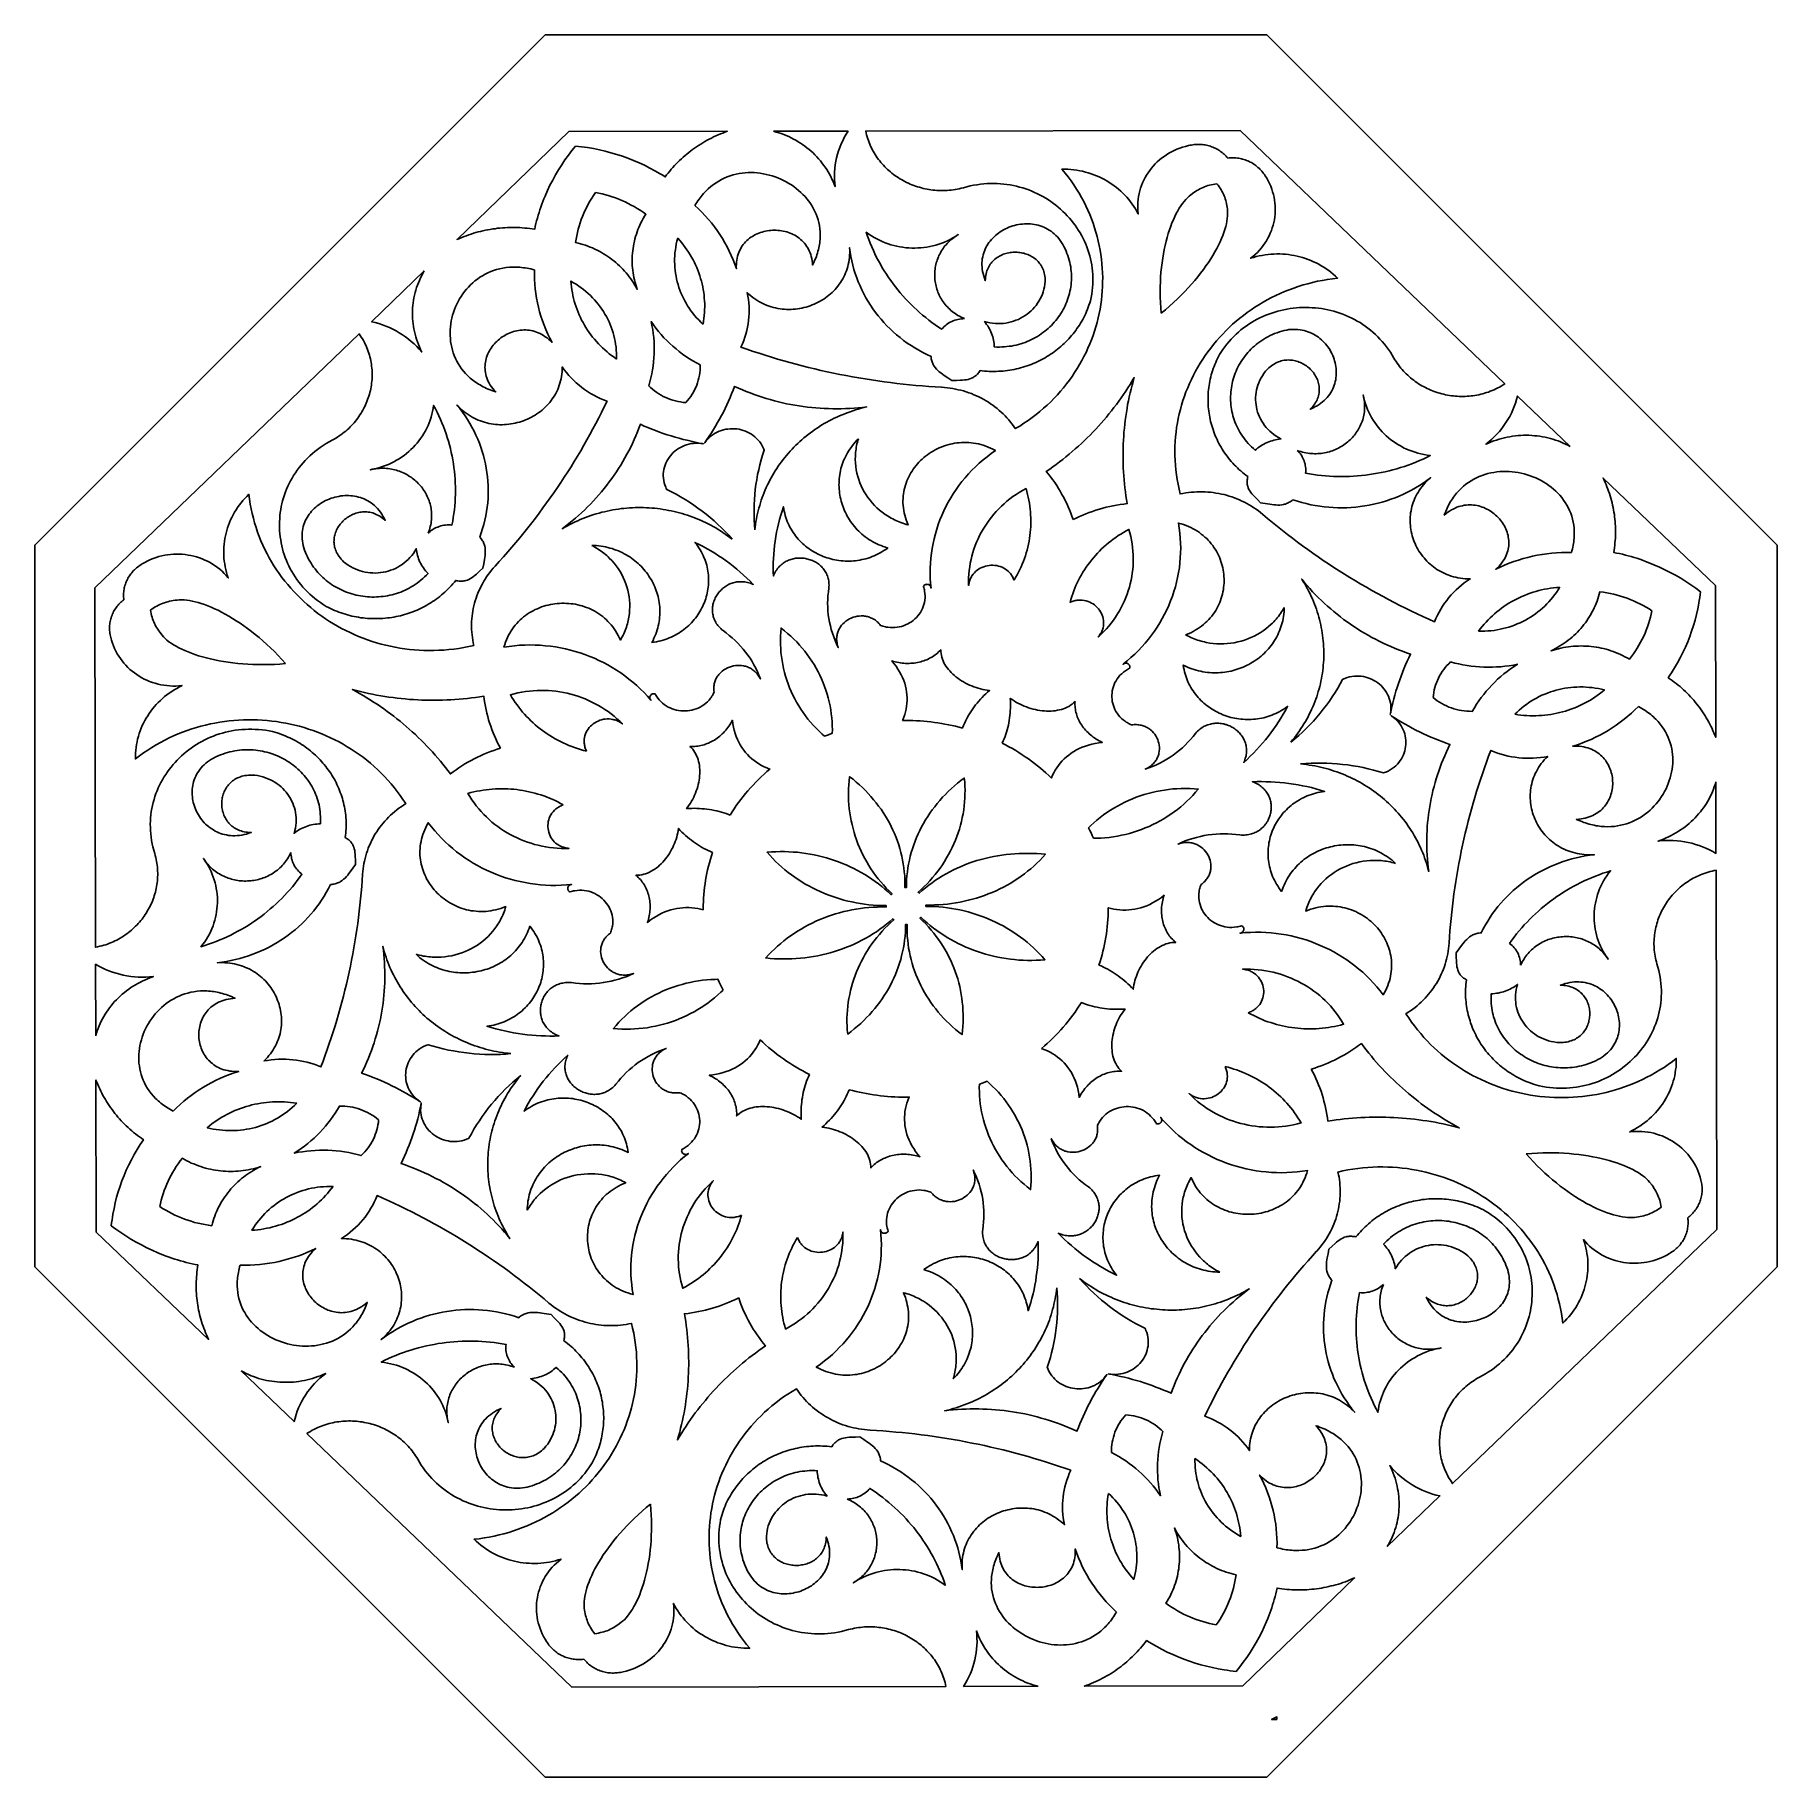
# Model space of a CAD drawing. Extents: x -118 to 118, y -118 to 119.
import ezdxf

# ---------------------------------------------------------------- set-up
doc = ezdxf.new("R2010")
doc.units = 0
doc.header["$MEASUREMENT"] = 0
doc.layers.get('0').update_dxf_attribs({"linetype": 'CONTINUOUS'})
doc.layers.add('LAYER_1', color=18, linetype='CONTINUOUS')

msp = doc.modelspace()

# ---------------------------------------------------------------- linework, layer by layer
msp.add_lwpolyline([(118.2, 49.32), (48.97, 118.54), (-48.93, 118.54), (-118.16, 49.32), (-118.16, -48.58), (-48.93, -117.81), (48.97, -117.81), (118.2, -48.58)], close=True)
at = {"layer": 'LAYER_1'}
for points in [[(-45.7, 105.42), (-24.22, 105.46), (-24.54, 105.34), (-24.85, 105.22), (-25.16, 105.1), (-25.47, 104.97), (-25.78, 104.83), (-26.08, 104.69), (-26.38, 104.55), (-26.68, 104.39), (-26.97, 104.24), (-27.26, 104.07), (-27.55, 103.91), (-27.83, 103.73), (-28.11, 103.55), (-28.38, 103.37), (-28.66, 103.18), (-28.93, 102.99), (-29.19, 102.79), (-29.45, 102.59), (-29.71, 102.38), (-29.96, 102.17), (-30.21, 101.95), (-30.45, 101.73), (-30.69, 101.51), (-30.93, 101.28), (-31.16, 101.04), (-31.39, 100.8), (-31.61, 100.56), (-31.83, 100.31), (-32.04, 100.06), (-32.25, 99.8), (-32.45, 99.54), (-32.65, 99.28), (-32.99, 99.49), (-33.34, 99.7), (-34.04, 100.1), (-34.75, 100.48), (-35.47, 100.85), (-36.2, 101.19), (-36.95, 101.5), (-37.7, 101.8), (-38.46, 102.07), (-39.23, 102.33), (-40.01, 102.56), (-40.79, 102.76), (-41.58, 102.95), (-42.38, 103.11), (-43.18, 103.25), (-43.58, 103.31), (-43.99, 103.37), (-44.39, 103.42), (-44.8, 103.46), (-45.3, 102.84), (-45.78, 102.21), (-46.24, 101.57), (-46.69, 100.9), (-47.12, 100.23), (-47.52, 99.54), (-47.91, 98.84), (-48.28, 98.13), (-48.62, 97.41), (-48.94, 96.68), (-49.09, 96.31), (-49.24, 95.94), (-49.38, 95.57), (-49.51, 95.19), (-49.64, 94.82), (-49.76, 94.44), (-49.88, 94.07), (-49.98, 93.69), (-50.09, 93.31), (-50.18, 92.93), (-50.27, 92.55), (-50.35, 92.17), (-50.69, 92.22), (-51.02, 92.27), (-51.36, 92.31), (-51.69, 92.34), (-52.03, 92.37), (-52.37, 92.39), (-52.7, 92.4), (-53.04, 92.41), (-53.38, 92.41), (-53.71, 92.41), (-54.05, 92.4), (-54.39, 92.38), (-54.72, 92.36), (-55.06, 92.33), (-55.39, 92.3), (-55.72, 92.25), (-56.05, 92.21), (-56.38, 92.16), (-56.71, 92.1), (-57.04, 92.03), (-57.37, 91.96), (-57.7, 91.88), (-58.02, 91.8), (-58.35, 91.71), (-58.67, 91.62), (-58.99, 91.52), (-59.3, 91.41), (-59.62, 91.3), (-59.94, 91.18), (-60.25, 91.05), (-60.56, 90.92), (-60.87, 90.79)], [(45.33, 105.59), (81.25, 71.2), (81.02, 71.05), (80.78, 70.9), (80.53, 70.76), (80.29, 70.64), (80.04, 70.51), (79.79, 70.4), (79.54, 70.29), (79.28, 70.19), (79.03, 70.09), (78.77, 70.01), (78.51, 69.93), (78.25, 69.85), (77.99, 69.79), (77.73, 69.73), (77.46, 69.67), (77.2, 69.63), (76.93, 69.59), (76.67, 69.56), (76.4, 69.53), (76.13, 69.51), (75.87, 69.5), (75.6, 69.49), (75.33, 69.49), (75.07, 69.5), (74.8, 69.51), (74.54, 69.53), (74.27, 69.56), (74.01, 69.59), (73.75, 69.63), (73.48, 69.68), (73.22, 69.73), (72.96, 69.79), (72.71, 69.85), (72.45, 69.92), (72.2, 69.99), (71.94, 70.08), (71.69, 70.16), (71.44, 70.26), (71.2, 70.36), (70.96, 70.46), (70.71, 70.58), (70.48, 70.69), (70.24, 70.82), (70.01, 70.95), (69.78, 71.08), (69.55, 71.22), (69.33, 71.37), (69.11, 71.52), (68.9, 71.68), (68.69, 71.84), (68.48, 72.01), (68.28, 72.18), (68.08, 72.36), (67.88, 72.55), (67.69, 72.74), (67.51, 72.93), (67.33, 73.14), (67.15, 73.34), (66.98, 73.55), (66.82, 73.77), (66.66, 73.99), (66.5, 74.22), (66.35, 74.45), (66.21, 74.69), (65.97, 75.1), (65.73, 75.49), (65.47, 75.87), (65.19, 76.24), (64.91, 76.6), (64.62, 76.95), (64.32, 77.28), (64.01, 77.6), (63.69, 77.91), (63.37, 78.2), (63.03, 78.49), (62.69, 78.76), (62.33, 79.02), (61.98, 79.26), (61.61, 79.5), (61.24, 79.72), (60.86, 79.93), (60.48, 80.12), (60.09, 80.31), (59.69, 80.48), (59.29, 80.64), (58.89, 80.78), (58.48, 80.92), (58.07, 81.04), (57.66, 81.15), (57.24, 81.24), (56.82, 81.33), (56.4, 81.4), (55.98, 81.45), (55.55, 81.5), (55.12, 81.53), (54.7, 81.55), (54.27, 81.56), (53.84, 81.56), (53.41, 81.54), (52.99, 81.51), (52.56, 81.47), (52.14, 81.41), (51.71, 81.34), (51.29, 81.26), (50.87, 81.17), (50.46, 81.06), (50.05, 80.94), (49.64, 80.81), (49.23, 80.66), (48.83, 80.51), (48.43, 80.34), (48.04, 80.15), (47.65, 79.96), (47.27, 79.75), (46.9, 79.52), (46.53, 79.29), (46.17, 79.04), (45.81, 78.78), (45.46, 78.51), (45.12, 78.22), (44.79, 77.92), (44.47, 77.61), (44.15, 77.28), (43.85, 76.95), (43.55, 76.6), (43.26, 76.23), (42.99, 75.85), (42.72, 75.46), (42.57, 75.19), (42.42, 74.92), (42.29, 74.65), (42.16, 74.38), (42.03, 74.1), (41.92, 73.82), (41.81, 73.54), (41.7, 73.26), (41.61, 72.98), (41.52, 72.7), (41.44, 72.41), (41.36, 72.13), (41.3, 71.84), (41.24, 71.55), (41.18, 71.26), (41.13, 70.98), (41.09, 70.69), (41.06, 70.4), (41.03, 70.11), (41.01, 69.82), (41, 69.53), (40.99, 69.24), (40.99, 68.95), (41, 68.66), (41.01, 68.38), (41.03, 68.09), (41.05, 67.8), (41.09, 67.51), (41.13, 67.23), (41.17, 66.94), (41.22, 66.66), (41.28, 66.38), (41.34, 66.1), (41.42, 65.82), (41.49, 65.54), (41.58, 65.26), (41.67, 64.99), (41.76, 64.71), (41.87, 64.44), (41.97, 64.17), (42.09, 63.91), (42.21, 63.64), (42.34, 63.38), (42.47, 63.12), (42.61, 62.86), (42.76, 62.61), (42.91, 62.36), (43.06, 62.11), (43.23, 61.86), (43.4, 61.62), (43.57, 61.38), (43.75, 61.14), (43.94, 60.91), (44.14, 60.68), (44.34, 60.46), (44.54, 60.23), (44.75, 60.02), (44.97, 59.8), (45.19, 59.59), (45.42, 59.39), (45.65, 59.19), (45.89, 58.99), (46.14, 58.8), (46.39, 58.61), (46.36, 58.46), (46.33, 58.32), (46.31, 58.18), (46.3, 58.04), (46.29, 57.91), (46.3, 57.79), (46.31, 57.66), (46.32, 57.55), (46.34, 57.43), (46.37, 57.32), (46.45, 57.1), (46.54, 56.89), (46.66, 56.68), (46.8, 56.48), (46.95, 56.29), (47.12, 56.09), (47.3, 55.9), (47.69, 55.5), (48.12, 55.07), (48.76, 54.97), (49.36, 54.87), (49.65, 54.82), (49.93, 54.79), (50.2, 54.77), (50.47, 54.76), (50.73, 54.76), (50.99, 54.79), (51.25, 54.83), (51.38, 54.87), (51.51, 54.9), (51.63, 54.95), (51.76, 55), (51.88, 55.06), (52.01, 55.13), (52.14, 55.2), (52.26, 55.28), (52.39, 55.38), (52.51, 55.48), (53.11, 55.28), (53.71, 55.1), (54.31, 54.95), (54.92, 54.81), (55.53, 54.69), (56.14, 54.59), (56.75, 54.51), (57.37, 54.45), (57.98, 54.41), (58.59, 54.39), (59.21, 54.38), (59.82, 54.39), (60.43, 54.43), (61.04, 54.48), (61.65, 54.54), (62.25, 54.63), (62.85, 54.74), (63.45, 54.86), (64.05, 55), (64.63, 55.16), (65.22, 55.34), (65.8, 55.54), (66.37, 55.75), (66.94, 55.98), (67.5, 56.23), (68.05, 56.5), (68.59, 56.78), (69.13, 57.08), (69.66, 57.4), (70.17, 57.73), (70.68, 58.09), (71.18, 58.46), (70.92, 58.23), (70.68, 57.99), (70.44, 57.75), (70.23, 57.51), (70.02, 57.26), (69.83, 57), (69.65, 56.75), (69.48, 56.48), (69.32, 56.22), (69.18, 55.95), (69.05, 55.67), (68.94, 55.4), (68.83, 55.12), (68.74, 54.84), (68.66, 54.56), (68.59, 54.28), (68.53, 53.99), (68.48, 53.71), (68.45, 53.42), (68.42, 53.14), (68.41, 52.85), (68.41, 52.56), (68.42, 52.28), (68.44, 51.99), (68.47, 51.71), (68.51, 51.43), (68.56, 51.15), (68.62, 50.87), (68.69, 50.59), (68.77, 50.32), (68.87, 50.05), (68.97, 49.78), (69.08, 49.52), (69.2, 49.26), (69.33, 49.01), (69.47, 48.76), (69.61, 48.51), (69.77, 48.27), (69.93, 48.03), (70.11, 47.8), (70.29, 47.58), (70.48, 47.36), (70.68, 47.15), (70.89, 46.94), (71.11, 46.75), (71.33, 46.56), (71.56, 46.37), (71.8, 46.2), (72.05, 46.03), (72.3, 45.88), (72.56, 45.73), (72.83, 45.59), (73.11, 45.46), (73.39, 45.34), (73.68, 45.23), (73.98, 45.13), (74.28, 45.04), (74.59, 44.96), (74.9, 44.9), (75.22, 44.84), (75.55, 44.8), (75.88, 44.77), (76.22, 44.75), (76.57, 44.74), (76.16, 44.47), (75.76, 44.19), (75.38, 43.89), (75.01, 43.58), (74.65, 43.25), (74.31, 42.91), (73.98, 42.56), (73.67, 42.2), (73.37, 41.83), (73.09, 41.44), (72.82, 41.04), (72.57, 40.64), (72.33, 40.22), (72.11, 39.8), (71.91, 39.36), (71.73, 38.92), (70.94, 39.27), (70.15, 39.63), (69.36, 40), (68.58, 40.37), (67.8, 40.75), (67.03, 41.14), (66.26, 41.53), (65.49, 41.93), (64.73, 42.34), (63.97, 42.75), (63.22, 43.17), (62.47, 43.6), (61.73, 44.03), (60.98, 44.47), (60.25, 44.92), (59.51, 45.37), (58.79, 45.83), (58.06, 46.3), (57.34, 46.77), (56.63, 47.25), (55.92, 47.74), (55.21, 48.23), (54.51, 48.72), (53.82, 49.23), (53.13, 49.74), (52.44, 50.26), (51.76, 50.78), (51.08, 51.31), (50.41, 51.84), (49.74, 52.38), (49.08, 52.93), (48.42, 53.49), (48.41, 53.49), (48.12, 53.73), (47.83, 53.96), (47.53, 54.18), (47.22, 54.39), (46.91, 54.59), (46.59, 54.78), (46.26, 54.97), (45.93, 55.14), (45.6, 55.3), (45.26, 55.46), (44.92, 55.6), (44.58, 55.73), (44.23, 55.86), (43.88, 55.97), (43.52, 56.08), (43.16, 56.17), (42.8, 56.25), (42.44, 56.33), (42.07, 56.39), (41.7, 56.44), (41.33, 56.49), (40.96, 56.52), (40.59, 56.54), (40.21, 56.55), (39.84, 56.55), (39.46, 56.54), (39.09, 56.52), (38.71, 56.49), (38.34, 56.45), (37.96, 56.4), (37.59, 56.33), (37.21, 56.26), (37.06, 56.91), (36.92, 57.57), (36.8, 58.22), (36.7, 58.87), (36.62, 59.52), (36.56, 60.17), (36.52, 60.82), (36.5, 61.46), (36.49, 62.1), (36.5, 62.74), (36.53, 63.38), (36.58, 64.01), (36.65, 64.64), (36.73, 65.27), (36.83, 65.89), (36.95, 66.5), (37.09, 67.12), (37.24, 67.72), (37.4, 68.33), (37.59, 68.92), (37.79, 69.51), (38, 70.1), (38.23, 70.68), (38.48, 71.25), (38.74, 71.81), (39.02, 72.37), (39.31, 72.92), (39.61, 73.47), (39.93, 74), (40.27, 74.53), (40.61, 75.05), (40.97, 75.55), (41.35, 76.05), (41.74, 76.54), (42.14, 77.03), (42.55, 77.5), (42.98, 77.96), (43.42, 78.41), (43.87, 78.85), (44.33, 79.28), (44.81, 79.69), (45.3, 80.1), (45.8, 80.49), (46.31, 80.88), (46.83, 81.24), (47.36, 81.6), (47.9, 81.94), (48.46, 82.28), (49.02, 82.59), (49.59, 82.9), (50.18, 83.18), (50.77, 83.46), (51.37, 83.72), (51.99, 83.96), (52.61, 84.19), (53.24, 84.41), (53.88, 84.61), (54.52, 84.79), (55.18, 84.96), (55.84, 85.11), (56.51, 85.24), (57.19, 85.36), (57.88, 85.46), (58.57, 85.54), (58.28, 85.81), (57.98, 86.08), (57.67, 86.33), (57.36, 86.57), (57.03, 86.8), (56.7, 87.02), (56.36, 87.23), (56.02, 87.42), (55.67, 87.6), (55.31, 87.77), (54.95, 87.93), (54.58, 88.07), (54.21, 88.2), (53.83, 88.32), (53.45, 88.43), (53.07, 88.52), (52.69, 88.6), (52.3, 88.67), (51.9, 88.73), (51.51, 88.77), (51.12, 88.8), (50.72, 88.82), (50.32, 88.82), (49.92, 88.81), (49.53, 88.78), (49.13, 88.75), (48.73, 88.69), (48.33, 88.63), (47.94, 88.55), (47.54, 88.46), (47.15, 88.35), (46.76, 88.23), (47.08, 88.49), (47.39, 88.76), (47.69, 89.04), (47.96, 89.33), (48.23, 89.64), (48.47, 89.95), (48.7, 90.27), (48.91, 90.6), (49.1, 90.94), (49.28, 91.28), (49.44, 91.63), (49.59, 91.99), (49.71, 92.35), (49.82, 92.72), (49.92, 93.09), (49.99, 93.46), (50.05, 93.84), (50.09, 94.22), (50.11, 94.6), (50.11, 94.98), (50.1, 95.36), (50.07, 95.75), (50.02, 96.13), (49.95, 96.51), (49.86, 96.89), (49.76, 97.26), (49.63, 97.63), (49.49, 98), (49.33, 98.37), (49.15, 98.73), (48.95, 99.08), (48.73, 99.43), (48.63, 99.59), (48.52, 99.74), (48.41, 99.89), (48.29, 100.04), (48.17, 100.18), (48.04, 100.32), (47.91, 100.45), (47.77, 100.57), (47.63, 100.69), (47.49, 100.81), (47.34, 100.91), (47.19, 101.02), (47.03, 101.12), (46.87, 101.21), (46.71, 101.29), (46.55, 101.37), (46.38, 101.45), (46.21, 101.52), (46.04, 101.58), (45.86, 101.63), (45.69, 101.68), (45.51, 101.73), (45.33, 101.77), (45.15, 101.8), (44.97, 101.82), (44.78, 101.84), (44.6, 101.86), (44.41, 101.86), (44.23, 101.86), (44.04, 101.85), (43.86, 101.84), (43.67, 101.82), (43.55, 101.96), (43.43, 102.09), (43.3, 102.22), (43.17, 102.35), (43.04, 102.47), (42.9, 102.58), (42.75, 102.69), (42.61, 102.79), (42.45, 102.89), (42.3, 102.99), (42.14, 103.07), (41.98, 103.16), (41.82, 103.23), (41.65, 103.3), (41.48, 103.37), (41.31, 103.43), (41.13, 103.48), (40.96, 103.53), (40.78, 103.57), (40.6, 103.61), (40.41, 103.64), (40.23, 103.66), (40.05, 103.68), (39.86, 103.69), (39.67, 103.69), (39.48, 103.68), (39.3, 103.67), (39.11, 103.66), (38.92, 103.63), (38.73, 103.6), (38.54, 103.56), (38.35, 103.52), (37.94, 103.42), (37.54, 103.3), (37.15, 103.17), (36.77, 103.02), (36.39, 102.86), (36.03, 102.68), (35.68, 102.48), (35.34, 102.27), (35.02, 102.05), (34.7, 101.82), (34.4, 101.57), (34.11, 101.3), (33.83, 101.03), (33.57, 100.75), (33.31, 100.45), (33.08, 100.14), (32.86, 99.83), (32.65, 99.5), (32.46, 99.17), (32.28, 98.82), (32.12, 98.47), (31.98, 98.12), (31.85, 97.75), (31.75, 97.38), (31.65, 97), (31.58, 96.62), (31.52, 96.24), (31.49, 95.84), (31.47, 95.45), (31.47, 95.05), (31.49, 94.65), (31.53, 94.25), (31.34, 94.6), (31.14, 94.94), (30.93, 95.27), (30.71, 95.59), (30.48, 95.91), (30.23, 96.21), (29.98, 96.51), (29.71, 96.8), (29.44, 97.07), (29.15, 97.34), (28.86, 97.6), (28.56, 97.85), (28.25, 98.08), (27.93, 98.31), (27.6, 98.52), (27.27, 98.73), (26.93, 98.92), (26.58, 99.1), (26.23, 99.27), (25.87, 99.43), (25.5, 99.57), (25.13, 99.7), (24.75, 99.83), (24.37, 99.93), (23.98, 100.03), (23.59, 100.11), (23.2, 100.18), (22.8, 100.24), (22.4, 100.28), (21.99, 100.31), (21.58, 100.33), (21.17, 100.33), (21.61, 99.8), (22.02, 99.27), (22.42, 98.73), (22.8, 98.18), (23.16, 97.62), (23.5, 97.06), (23.83, 96.49), (24.13, 95.92), (24.42, 95.34), (24.69, 94.76), (24.95, 94.17), (25.18, 93.58), (25.4, 92.98), (25.61, 92.38), (25.79, 91.78), (25.96, 91.17), (26.11, 90.56), (26.24, 89.95), (26.36, 89.34), (26.46, 88.73), (26.54, 88.11), (26.6, 87.49), (26.65, 86.88), (26.68, 86.26), (26.7, 85.64), (26.69, 85.02), (26.68, 84.41), (26.64, 83.79), (26.59, 83.18), (26.52, 82.57), (26.44, 81.95), (26.34, 81.35), (26.22, 80.74), (26.08, 80.14), (25.94, 79.54), (25.77, 78.94), (25.59, 78.35), (25.39, 77.77), (25.18, 77.18), (24.95, 76.61), (24.7, 76.03), (24.44, 75.47), (24.16, 74.91), (23.87, 74.35), (23.56, 73.81), (23.24, 73.27), (22.9, 72.73), (22.55, 72.21), (22.18, 71.69), (21.8, 71.18), (21.4, 70.68), (20.98, 70.19), (20.55, 69.71), (20.11, 69.24), (19.65, 68.78), (19.17, 68.32), (18.68, 67.88), (18.18, 67.45), (17.66, 67.03), (17.12, 66.63), (16.58, 66.23), (16.01, 65.85), (15.44, 65.48), (14.84, 65.12), (14.63, 65.43), (14.42, 65.73), (14.19, 66.02), (13.95, 66.3), (13.71, 66.58), (13.46, 66.85), (13.2, 67.11), (12.93, 67.36), (12.66, 67.6), (12.38, 67.84), (12.09, 68.07), (11.8, 68.29), (11.5, 68.5), (11.19, 68.7), (10.88, 68.9), (10.56, 69.08), (10.24, 69.26), (9.91, 69.42), (9.57, 69.58), (9.24, 69.73), (8.89, 69.87), (8.54, 70), (8.19, 70.12), (7.84, 70.23), (7.48, 70.33), (7.11, 70.41), (6.75, 70.49), (6.38, 70.56), (6, 70.62), (5.63, 70.67), (5.25, 70.71), (4.87, 70.73), (4.86, 70.74), (3.99, 70.79), (3.11, 70.85), (2.24, 70.92), (1.37, 70.99), (0.51, 71.07), (-0.36, 71.16), (-1.23, 71.26), (-2.09, 71.37), (-2.96, 71.48), (-3.82, 71.6), (-4.68, 71.73), (-5.54, 71.87), (-6.4, 72.01), (-7.26, 72.16), (-8.11, 72.32), (-8.97, 72.49), (-9.82, 72.66), (-10.67, 72.84), (-11.52, 73.03), (-12.36, 73.23), (-13.21, 73.43), (-14.05, 73.65), (-14.89, 73.86), (-15.73, 74.09), (-16.57, 74.33), (-17.41, 74.57), (-18.24, 74.82), (-19.07, 75.07), (-19.9, 75.34), (-20.72, 75.61), (-21.55, 75.89), (-22.37, 76.17), (-22.17, 76.61), (-22, 77.06), (-21.84, 77.51), (-21.7, 77.96), (-21.58, 78.42), (-21.48, 78.88), (-21.4, 79.35), (-21.33, 79.81), (-21.29, 80.28), (-21.27, 80.75), (-21.26, 81.23), (-21.27, 81.7), (-21.31, 82.17), (-21.36, 82.64), (-21.43, 83.11), (-21.53, 83.58), (-21.28, 83.35), (-21.02, 83.13), (-20.76, 82.93), (-20.5, 82.74), (-20.23, 82.56), (-19.96, 82.39), (-19.68, 82.24), (-19.4, 82.1), (-19.12, 81.97), (-18.83, 81.85), (-18.54, 81.74), (-18.25, 81.65), (-17.96, 81.57), (-17.67, 81.49), (-17.37, 81.43), (-17.07, 81.38), (-16.78, 81.35), (-16.48, 81.32), (-16.18, 81.3), (-15.88, 81.3), (-15.58, 81.3), (-15.29, 81.32), (-14.99, 81.34), (-14.7, 81.38), (-14.41, 81.42), (-14.12, 81.48), (-13.83, 81.54), (-13.54, 81.62), (-13.26, 81.7), (-12.98, 81.79), (-12.7, 81.9), (-12.43, 82.01), (-12.17, 82.13), (-11.9, 82.26), (-11.64, 82.4), (-11.39, 82.55), (-11.14, 82.7), (-10.9, 82.87), (-10.67, 83.04), (-10.44, 83.22), (-10.21, 83.41), (-10, 83.6), (-9.79, 83.81), (-9.59, 84.02), (-9.4, 84.24), (-9.21, 84.46), (-9.03, 84.7), (-8.87, 84.94), (-8.71, 85.19), (-8.56, 85.44), (-8.42, 85.7), (-8.29, 85.97), (-8.17, 86.24), (-8.06, 86.53), (-7.97, 86.81), (-7.88, 87.11), (-7.81, 87.41), (-7.75, 87.71), (-7.7, 88.02), (-7.66, 88.34), (-7.63, 88.66), (-7.62, 88.99), (-7.62, 89.32), (-7.64, 89.66), (-7.56, 89.06), (-7.46, 88.46), (-7.33, 87.88), (-7.19, 87.29), (-7.04, 86.72), (-6.86, 86.15), (-6.66, 85.58), (-6.45, 85.03), (-6.21, 84.48), (-5.96, 83.94), (-5.7, 83.41), (-5.41, 82.89), (-5.11, 82.38), (-4.8, 81.88), (-4.46, 81.39), (-4.11, 80.9), (-3.75, 80.43), (-3.37, 79.97), (-2.97, 79.53), (-2.56, 79.09), (-2.14, 78.67), (-1.7, 78.25), (-1.25, 77.86), (-0.78, 77.47), (-0.3, 77.1), (0.19, 76.74), (0.7, 76.4), (1.22, 76.07), (1.75, 75.76), (2.29, 75.46), (2.85, 75.18), (3.42, 74.92), (3.43, 74.76), (3.45, 74.61), (3.48, 74.47), (3.52, 74.33), (3.56, 74.2), (3.6, 74.07), (3.65, 73.95), (3.71, 73.83), (3.77, 73.72), (3.84, 73.61), (3.99, 73.4), (4.16, 73.21), (4.34, 73.02), (4.54, 72.85), (4.75, 72.68), (4.97, 72.51), (5.21, 72.35), (5.71, 72.02), (6.23, 71.66), (6.85, 71.67), (7.43, 71.69), (7.7, 71.7), (7.96, 71.73), (8.21, 71.76), (8.45, 71.81), (8.69, 71.88), (8.91, 71.96), (9.02, 72.01), (9.12, 72.07), (9.23, 72.13), (9.33, 72.19), (9.43, 72.27), (9.52, 72.35), (9.62, 72.44), (9.71, 72.53), (9.8, 72.63), (9.89, 72.75), (9.97, 72.87), (10.06, 72.99), (10.37, 72.96), (10.69, 72.93), (11.01, 72.9), (11.32, 72.89), (11.63, 72.88), (11.94, 72.88), (12.25, 72.88), (12.56, 72.9), (12.87, 72.91), (13.18, 72.94), (13.49, 72.97), (13.79, 73.01), (14.09, 73.05), (14.39, 73.11), (14.69, 73.16), (14.99, 73.23), (15.28, 73.3), (15.57, 73.37), (15.86, 73.45), (16.15, 73.54), (16.44, 73.64), (16.72, 73.74), (17, 73.84), (17.28, 73.95), (17.55, 74.07), (17.82, 74.19), (18.09, 74.32), (18.36, 74.46), (18.62, 74.6), (18.88, 74.74), (19.13, 74.89), (19.39, 75.05), (19.63, 75.21), (19.88, 75.37), (20.12, 75.55), (20.36, 75.72), (20.59, 75.9), (20.82, 76.09), (21.04, 76.28), (21.26, 76.48), (21.48, 76.68), (21.69, 76.88), (21.9, 77.09), (22.1, 77.31), (22.3, 77.52), (22.49, 77.75), (22.68, 77.98), (22.86, 78.21), (23.04, 78.44), (23.21, 78.69), (23.38, 78.93), (23.54, 79.18), (23.7, 79.43), (23.85, 79.69), (24, 79.95), (24.14, 80.21), (24.27, 80.48), (24.4, 80.75), (24.52, 81.03), (24.63, 81.31), (24.74, 81.59), (24.84, 81.88), (24.94, 82.17), (25.03, 82.46), (25.13, 82.92), (25.21, 83.37), (25.27, 83.83), (25.32, 84.28), (25.35, 84.72), (25.37, 85.17), (25.37, 85.61), (25.35, 86.04), (25.32, 86.48), (25.27, 86.91), (25.21, 87.33), (25.14, 87.75), (25.05, 88.17), (24.94, 88.58), (24.83, 88.99), (24.7, 89.39), (24.55, 89.78), (24.4, 90.17), (24.23, 90.55), (24.05, 90.93), (23.85, 91.3), (23.65, 91.67), (23.43, 92.02), (23.2, 92.37), (22.96, 92.71), (22.71, 93.05), (22.45, 93.38), (22.18, 93.69), (21.9, 94), (21.61, 94.31), (21.31, 94.6), (21, 94.88), (20.68, 95.16), (20.36, 95.42), (20.02, 95.68), (19.68, 95.92), (19.33, 96.16), (18.97, 96.38), (18.6, 96.6), (18.23, 96.8), (17.85, 96.99), (17.46, 97.17), (17.07, 97.34), (16.67, 97.5), (16.26, 97.64), (15.85, 97.78), (15.43, 97.9), (15.01, 98.01), (14.59, 98.1), (14.16, 98.18), (13.72, 98.25), (13.28, 98.3), (12.84, 98.34), (12.39, 98.37), (11.94, 98.38), (11.49, 98.38), (11.04, 98.36), (10.58, 98.33), (10.12, 98.28), (9.66, 98.22), (9.19, 98.14), (8.73, 98.04), (8.26, 97.93), (7.8, 97.8), (7.52, 97.73), (7.24, 97.67), (6.97, 97.61), (6.69, 97.56), (6.42, 97.52), (6.14, 97.49), (5.86, 97.46), (5.59, 97.44), (5.31, 97.42), (5.04, 97.42), (4.76, 97.42), (4.49, 97.43), (4.22, 97.44), (3.95, 97.46), (3.68, 97.49), (3.41, 97.52), (3.15, 97.56), (2.88, 97.61), (2.62, 97.66), (2.36, 97.72), (2.1, 97.79), (1.84, 97.86), (1.58, 97.93), (1.33, 98.02), (1.08, 98.11), (0.83, 98.2), (0.59, 98.3), (0.34, 98.41), (0.11, 98.52), (-0.13, 98.64), (-0.36, 98.77), (-0.59, 98.9), (-0.82, 99.03), (-1.04, 99.17), (-1.26, 99.31), (-1.48, 99.47), (-1.69, 99.62), (-1.89, 99.78), (-2.1, 99.95), (-2.3, 100.12), (-2.49, 100.29), (-2.68, 100.47), (-2.86, 100.66), (-3.04, 100.85), (-3.22, 101.04), (-3.39, 101.24), (-3.55, 101.44), (-3.71, 101.65), (-3.87, 101.86), (-4.02, 102.08), (-4.16, 102.3), (-4.29, 102.52), (-4.43, 102.75), (-4.55, 102.98), (-4.67, 103.22), (-4.78, 103.46), (-4.89, 103.7), (-4.99, 103.95), (-5.08, 104.2), (-5.17, 104.45), (-5.24, 104.71), (-5.32, 104.97), (-5.38, 105.24), (-5.44, 105.5)], [(-17.96, 105.46), (-17.6, 105.36), (-17.25, 105.26), (-16.9, 105.14), (-16.56, 105.02), (-16.22, 104.88), (-15.88, 104.74), (-15.56, 104.58), (-15.23, 104.41), (-14.91, 104.24), (-14.6, 104.05), (-14.3, 103.86), (-14, 103.66), (-13.7, 103.45), (-13.42, 103.23), (-13.13, 103), (-12.86, 102.76), (-12.59, 102.52), (-12.34, 102.26), (-12.08, 102), (-11.84, 101.73), (-11.6, 101.45), (-11.38, 101.17), (-11.16, 100.88), (-10.95, 100.58), (-10.74, 100.27), (-10.55, 99.96), (-10.37, 99.64), (-10.19, 99.32), (-10.03, 98.98), (-9.87, 98.65), (-9.73, 98.3), (-9.59, 97.95), (-9.64, 98.45), (-9.67, 98.94), (-9.68, 99.44), (-9.66, 99.93), (-9.63, 100.42), (-9.57, 100.91), (-9.49, 101.39), (-9.39, 101.87), (-9.27, 102.35), (-9.12, 102.82), (-8.96, 103.28), (-8.78, 103.74), (-8.57, 104.18), (-8.35, 104.62), (-8.11, 105.05), (-7.84, 105.47)], [(-28.61, 95.38), (-28.48, 95.6), (-28.34, 95.82), (-28.2, 96.03), (-28.06, 96.24), (-27.91, 96.43), (-27.76, 96.63), (-27.61, 96.81), (-27.46, 97), (-27.3, 97.17), (-27.14, 97.34), (-26.97, 97.5), (-26.81, 97.66), (-26.46, 97.96), (-26.11, 98.23), (-25.75, 98.48), (-25.38, 98.71), (-25.01, 98.92), (-24.63, 99.1), (-24.24, 99.27), (-23.84, 99.41), (-23.44, 99.54), (-23.04, 99.64), (-22.63, 99.72), (-22.22, 99.78), (-21.81, 99.83), (-21.4, 99.85), (-20.98, 99.86), (-20.57, 99.85), (-20.16, 99.82), (-19.75, 99.77), (-19.34, 99.7), (-18.93, 99.62), (-18.53, 99.52), (-18.13, 99.41), (-17.74, 99.28), (-17.35, 99.13), (-16.97, 98.97), (-16.6, 98.8), (-16.23, 98.61), (-15.88, 98.4), (-15.53, 98.18), (-15.19, 97.95), (-14.87, 97.71), (-14.55, 97.45), (-14.25, 97.18), (-13.96, 96.89), (-13.68, 96.6), (-13.42, 96.29), (-13.17, 95.97), (-12.94, 95.65), (-12.72, 95.31), (-12.52, 94.96), (-12.34, 94.6), (-12.18, 94.23), (-12.03, 93.85), (-11.91, 93.46), (-11.81, 93.07), (-11.72, 92.67), (-11.66, 92.25), (-11.63, 91.84), (-11.61, 91.41), (-11.62, 90.98), (-11.64, 90.76), (-11.66, 90.54), (-11.69, 90.32), (-11.72, 90.09), (-11.76, 89.87), (-11.81, 89.64), (-11.86, 89.41), (-11.92, 89.18), (-11.99, 88.95), (-12.06, 88.72), (-12.14, 88.49), (-12.23, 88.26), (-12.33, 88.02), (-12.43, 87.79), (-12.54, 87.55), (-12.66, 87.31), (-12.68, 87.61), (-12.72, 87.91), (-12.77, 88.19), (-12.83, 88.47), (-12.91, 88.73), (-13, 88.98), (-13.1, 89.23), (-13.21, 89.46), (-13.33, 89.68), (-13.47, 89.89), (-13.61, 90.1), (-13.76, 90.29), (-13.92, 90.47), (-14.1, 90.64), (-14.27, 90.8), (-14.46, 90.96), (-14.65, 91.1), (-14.85, 91.23), (-15.06, 91.35), (-15.27, 91.46), (-15.49, 91.56), (-15.71, 91.66), (-15.93, 91.74), (-16.16, 91.81), (-16.39, 91.87), (-16.63, 91.92), (-16.87, 91.97), (-17.11, 92), (-17.35, 92.02), (-17.59, 92.03), (-17.83, 92.04), (-18.07, 92.03), (-18.32, 92.02), (-18.56, 91.99), (-18.8, 91.95), (-19.03, 91.91), (-19.27, 91.85), (-19.5, 91.79), (-19.73, 91.72), (-19.96, 91.63), (-20.18, 91.54), (-20.39, 91.44), (-20.61, 91.33), (-20.81, 91.21), (-21.01, 91.08), (-21.2, 90.94), (-21.39, 90.79), (-21.57, 90.63), (-21.74, 90.46), (-21.9, 90.28), (-22.05, 90.09), (-22.19, 89.9), (-22.32, 89.69), (-22.45, 89.48), (-22.56, 89.26), (-22.66, 89.02), (-22.75, 88.78), (-22.82, 88.53), (-22.89, 88.27), (-22.94, 88), (-22.97, 87.72), (-22.99, 87.43), (-23, 87.14), (-22.99, 86.83), (-23.21, 87.44), (-23.44, 88.04), (-23.69, 88.63), (-23.96, 89.21), (-24.25, 89.79), (-24.56, 90.35), (-24.89, 90.91), (-25.23, 91.45), (-25.59, 91.98), (-25.97, 92.5), (-26.37, 93.02), (-26.79, 93.51), (-27.22, 94), (-27.66, 94.47), (-28.13, 94.93)], [(-42.11, 97.15), (-42.37, 96.77), (-42.62, 96.38), (-42.86, 95.99), (-43.09, 95.58), (-43.3, 95.17), (-43.5, 94.76), (-43.69, 94.34), (-43.87, 93.91), (-44.04, 93.48), (-44.19, 93.05), (-44.32, 92.61), (-44.45, 92.17), (-44.56, 91.72), (-44.65, 91.27), (-44.74, 90.83), (-44.8, 90.37), (-44.46, 90.29), (-44.13, 90.2), (-43.8, 90.1), (-43.47, 90), (-43.14, 89.88), (-42.82, 89.76), (-42.51, 89.63), (-42.19, 89.49), (-41.89, 89.34), (-41.59, 89.18), (-41.29, 89.02), (-41, 88.85), (-40.71, 88.67), (-40.43, 88.48), (-40.15, 88.29), (-39.88, 88.09), (-39.61, 87.88), (-39.36, 87.67), (-39.1, 87.45), (-38.86, 87.22), (-38.62, 86.98), (-38.38, 86.74), (-38.16, 86.5), (-37.94, 86.24), (-37.72, 85.98), (-37.52, 85.72), (-37.32, 85.45), (-37.13, 85.17), (-36.95, 84.89), (-36.77, 84.6), (-36.6, 84.31), (-36.44, 84.01), (-36.55, 84.33), (-36.65, 84.65), (-36.74, 84.97), (-36.83, 85.3), (-36.9, 85.62), (-36.96, 85.95), (-37.01, 86.28), (-37.05, 86.61), (-37.09, 86.93), (-37.11, 87.26), (-37.12, 87.59), (-37.13, 87.92), (-37.12, 88.25), (-37.11, 88.58), (-37.09, 88.91), (-37.05, 89.24), (-37.01, 89.56), (-36.96, 89.89), (-36.9, 90.21), (-36.83, 90.54), (-36.75, 90.86), (-36.66, 91.17), (-36.56, 91.49), (-36.46, 91.81), (-36.34, 92.12), (-36.22, 92.43), (-36.08, 92.73), (-35.94, 93.04), (-35.79, 93.34), (-35.62, 93.63), (-35.45, 93.93), (-35.27, 94.21), (-35.65, 94.49), (-36.04, 94.75), (-36.43, 95), (-36.84, 95.24), (-37.25, 95.46), (-37.66, 95.68), (-38.08, 95.88), (-38.51, 96.07), (-38.94, 96.25), (-39.38, 96.42), (-39.82, 96.57), (-40.27, 96.71), (-40.72, 96.84), (-41.18, 96.96), (-41.64, 97.06)], [(34.64, 80.77), (35.22, 81.25), (35.78, 81.74), (36.33, 82.23), (36.85, 82.72), (37.36, 83.21), (37.85, 83.71), (38.31, 84.21), (38.76, 84.71), (39.19, 85.21), (39.6, 85.71), (39.99, 86.2), (40.36, 86.7), (40.71, 87.19), (41.04, 87.67), (41.35, 88.15), (41.64, 88.63), (41.92, 89.1), (42.17, 89.56), (42.4, 90.02), (42.62, 90.46), (42.81, 90.9), (42.98, 91.33), (43.14, 91.74), (43.27, 92.15), (43.39, 92.54), (43.48, 92.92), (43.55, 93.29), (43.61, 93.64), (43.64, 93.98), (43.65, 94.3), (43.65, 94.61), (43.62, 94.9), (43.58, 95.15), (43.54, 95.4), (43.5, 95.64), (43.45, 95.87), (43.39, 96.09), (43.32, 96.3), (43.25, 96.52), (43.17, 96.72), (43.08, 96.93), (42.99, 97.13), (42.88, 97.33), (42.77, 97.53), (42.64, 97.73), (42.5, 97.94), (42.36, 98.14), (42.2, 98.35), (41.93, 98.31), (41.68, 98.26), (41.43, 98.21), (41.2, 98.15), (40.97, 98.09), (40.74, 98.02), (40.53, 97.94), (40.31, 97.85), (40.1, 97.75), (39.9, 97.65), (39.69, 97.54), (39.49, 97.42), (39.28, 97.29), (39.07, 97.16), (38.65, 96.85), (38.42, 96.66), (38.19, 96.45), (37.96, 96.22), (37.74, 95.95), (37.52, 95.67), (37.3, 95.36), (37.09, 95.02), (36.88, 94.67), (36.68, 94.29), (36.48, 93.89), (36.29, 93.47), (36.1, 93.03), (35.93, 92.57), (35.76, 92.09), (35.6, 91.59), (35.45, 91.07), (35.3, 90.54), (35.17, 89.99), (35.05, 89.42), (34.94, 88.84), (34.84, 88.24), (34.75, 87.62), (34.67, 86.99), (34.61, 86.35), (34.56, 85.69), (34.53, 85.02), (34.51, 84.34), (34.5, 83.65), (34.51, 82.94), (34.54, 82.23), (34.58, 81.5)], [(18.9, 85.11), (18.86, 84.74), (18.81, 84.38), (18.73, 84.03), (18.63, 83.69), (18.52, 83.36), (18.38, 83.04), (18.23, 82.72), (18.06, 82.42), (17.87, 82.13), (17.67, 81.85), (17.45, 81.59), (17.22, 81.33), (16.98, 81.09), (16.72, 80.87), (16.45, 80.65), (16.17, 80.45), (15.87, 80.27), (15.57, 80.1), (15.26, 79.95), (14.94, 79.82), (14.61, 79.7), (14.27, 79.6), (13.93, 79.51), (13.58, 79.45), (13.23, 79.4), (12.87, 79.38), (12.51, 79.37), (12.14, 79.38), (11.77, 79.42), (11.41, 79.47), (11.04, 79.55), (10.67, 79.65), (10.82, 79.46), (10.96, 79.27), (11.1, 79.08), (11.22, 78.88), (11.34, 78.67), (11.45, 78.46), (11.54, 78.25), (11.63, 78.03), (11.71, 77.82), (11.78, 77.59), (11.84, 77.37), (11.9, 77.14), (11.94, 76.91), (11.97, 76.68), (11.99, 76.44), (12, 76.21), (12.35, 76.19), (12.69, 76.19), (13.03, 76.2), (13.36, 76.22), (13.69, 76.25), (14.02, 76.29), (14.34, 76.33), (14.66, 76.39), (14.97, 76.46), (15.28, 76.54), (15.59, 76.63), (15.89, 76.72), (16.18, 76.83), (16.47, 76.94), (16.76, 77.07), (17.04, 77.2), (17.32, 77.34), (17.58, 77.48), (17.85, 77.64), (18.11, 77.8), (18.36, 77.97), (18.6, 78.15), (18.84, 78.33), (19.08, 78.52), (19.3, 78.72), (19.52, 78.92), (19.74, 79.13), (19.94, 79.35), (20.14, 79.57), (20.34, 79.8), (20.52, 80.03), (20.7, 80.27), (20.87, 80.51), (21.03, 80.76), (21.19, 81.02), (21.33, 81.27), (21.47, 81.53), (21.6, 81.8), (21.72, 82.07), (21.83, 82.34), (21.94, 82.62), (22.03, 82.9), (22.12, 83.18), (22.2, 83.47), (22.26, 83.76), (22.32, 84.05), (22.37, 84.34), (22.41, 84.64), (22.44, 84.94), (22.46, 85.24), (22.47, 85.54), (22.47, 85.84), (22.46, 86.15), (22.43, 86.45), (22.4, 86.76), (22.36, 87.06), (22.3, 87.37), (22.24, 87.68), (22.16, 87.98), (22.07, 88.29), (21.97, 88.6), (21.86, 88.9), (21.74, 89.21), (21.6, 89.51), (21.45, 89.82), (21.29, 90.11), (21.12, 90.39), (20.94, 90.65), (20.75, 90.9), (20.55, 91.13), (20.35, 91.34), (20.13, 91.54), (19.91, 91.73), (19.69, 91.9), (19.45, 92.06), (19.22, 92.2), (18.97, 92.33), (18.72, 92.45), (18.47, 92.55), (18.21, 92.64), (17.95, 92.72), (17.69, 92.78), (17.43, 92.83), (17.16, 92.87), (16.89, 92.9), (16.62, 92.91), (16.35, 92.91), (16.08, 92.9), (15.81, 92.88), (15.55, 92.85), (15.28, 92.81), (15.02, 92.76), (14.75, 92.69), (14.49, 92.62), (14.24, 92.53), (13.99, 92.44), (13.74, 92.33), (13.5, 92.22), (13.26, 92.09), (13.03, 91.96), (12.8, 91.81), (12.58, 91.66), (12.37, 91.5), (12.16, 91.33), (11.97, 91.15), (11.78, 90.97), (11.6, 90.78), (11.43, 90.57), (11.27, 90.37), (11.13, 90.15), (10.99, 89.93), (10.86, 89.69), (10.75, 89.46), (10.65, 89.21), (10.56, 88.96), (10.48, 88.71), (10.42, 88.44), (10.37, 88.18), (10.34, 87.9), (10.32, 87.62), (10.32, 87.34), (10.33, 87.05), (10.36, 86.75), (10.41, 86.45), (10.47, 86.15), (10.56, 85.84), (10.66, 85.53), (10.78, 85.21), (10.79, 85.45), (10.81, 85.68), (10.84, 85.91), (10.88, 86.13), (10.94, 86.33), (11, 86.53), (11.07, 86.73), (11.15, 86.91), (11.24, 87.09), (11.34, 87.26), (11.45, 87.42), (11.56, 87.58), (11.68, 87.72), (11.81, 87.86), (11.95, 87.99), (12.09, 88.12), (12.24, 88.23), (12.39, 88.34), (12.55, 88.44), (12.71, 88.54), (12.88, 88.62), (13.05, 88.7), (13.22, 88.77), (13.4, 88.83), (13.58, 88.89), (13.76, 88.93), (13.95, 88.97), (14.13, 89.01), (14.32, 89.03), (14.51, 89.05), (14.7, 89.06), (14.89, 89.06), (15.08, 89.05), (15.27, 89.04), (15.46, 89.01), (15.65, 88.99), (15.83, 88.95), (16.02, 88.91), (16.2, 88.85), (16.38, 88.79), (16.55, 88.73), (16.73, 88.65), (16.9, 88.57), (17.06, 88.48), (17.22, 88.38), (17.37, 88.28), (17.52, 88.17), (17.67, 88.05), (17.81, 87.92), (17.94, 87.78), (18.06, 87.64), (18.18, 87.49), (18.29, 87.34), (18.39, 87.17), (18.49, 87), (18.57, 86.82), (18.65, 86.63), (18.71, 86.44), (18.77, 86.23), (18.82, 86.02), (18.85, 85.81), (18.88, 85.58), (18.89, 85.35)], [(-27.5, 79.3), (-27.44, 79.69), (-27.39, 80.08), (-27.34, 80.47), (-27.31, 80.87), (-27.3, 81.26), (-27.29, 81.65), (-27.29, 82.04), (-27.31, 82.44), (-27.34, 82.82), (-27.37, 83.21), (-27.42, 83.6), (-27.49, 83.98), (-27.56, 84.37), (-27.64, 84.75), (-27.73, 85.13), (-27.84, 85.5), (-27.95, 85.87), (-28.08, 86.24), (-28.22, 86.61), (-28.37, 86.97), (-28.52, 87.33), (-28.69, 87.68), (-28.87, 88.03), (-29.06, 88.38), (-29.26, 88.72), (-29.47, 89.05), (-29.69, 89.38), (-29.92, 89.71), (-30.16, 90.03), (-30.41, 90.34), (-30.67, 90.65), (-30.94, 90.95), (-31.05, 90.56), (-31.14, 90.16), (-31.21, 89.76), (-31.27, 89.37), (-31.32, 88.97), (-31.35, 88.57), (-31.37, 88.18), (-31.37, 87.78), (-31.36, 87.38), (-31.33, 86.99), (-31.3, 86.6), (-31.24, 86.2), (-31.18, 85.82), (-31.1, 85.43), (-31.01, 85.05), (-30.9, 84.67), (-30.79, 84.29), (-30.65, 83.92), (-30.51, 83.55), (-30.35, 83.19), (-30.18, 82.83), (-30, 82.47), (-29.81, 82.13), (-29.6, 81.78), (-29.38, 81.45), (-29.15, 81.12), (-28.9, 80.8), (-28.65, 80.48), (-28.38, 80.17), (-28.1, 79.87), (-27.81, 79.58)], [(7.95, 80.05), (7.72, 80.04), (7.5, 80.02), (7.28, 79.99), (7.06, 79.95), (6.85, 79.89), (6.64, 79.83), (6.43, 79.75), (6.23, 79.66), (6.03, 79.57), (5.84, 79.46), (5.66, 79.34), (5.49, 79.21), (5.32, 79.08), (5.16, 78.93), (5.01, 78.77), (4.87, 78.61), (4.42, 78.91), (3.97, 79.22), (3.54, 79.53), (3.11, 79.86), (2.69, 80.19), (2.27, 80.53), (1.86, 80.88), (1.47, 81.24), (1.08, 81.6), (0.7, 81.97), (0.32, 82.35), (-0.04, 82.74), (-0.4, 83.13), (-0.75, 83.53), (-1.08, 83.94), (-1.41, 84.35), (-1.73, 84.77), (-2.04, 85.2), (-2.35, 85.63), (-2.64, 86.07), (-2.92, 86.51), (-3.2, 86.96), (-3.46, 87.42), (-3.71, 87.88), (-3.96, 88.35), (-4.19, 88.82), (-4.41, 89.3), (-4.63, 89.78), (-4.83, 90.27), (-5.02, 90.76), (-5.21, 91.25), (-5.38, 91.76), (-5.03, 91.51), (-4.68, 91.27), (-4.32, 91.06), (-3.95, 90.85), (-3.58, 90.67), (-3.2, 90.49), (-2.81, 90.34), (-2.42, 90.2), (-2.03, 90.07), (-1.63, 89.96), (-1.23, 89.86), (-0.83, 89.79), (-0.42, 89.72), (-0.01, 89.67), (0.4, 89.64), (0.81, 89.62), (1.22, 89.62), (1.63, 89.63), (2.04, 89.66), (2.45, 89.7), (2.86, 89.76), (3.27, 89.83), (3.67, 89.92), (4.07, 90.03), (4.47, 90.15), (4.86, 90.29), (5.25, 90.44), (5.63, 90.61), (6.01, 90.79), (6.38, 90.99), (6.75, 91.2), (7.11, 91.44), (6.89, 91.3), (6.69, 91.17), (6.49, 91.03), (6.3, 90.88), (6.12, 90.73), (5.94, 90.57), (5.77, 90.41), (5.61, 90.25), (5.46, 90.08), (5.31, 89.91), (5.17, 89.73), (5.04, 89.55), (4.92, 89.37), (4.8, 89.18), (4.69, 88.99), (4.59, 88.8), (4.49, 88.6), (4.41, 88.41), (4.33, 88.21), (4.25, 88), (4.19, 87.8), (4.13, 87.6), (4.07, 87.39), (4.03, 87.18), (3.99, 86.97), (3.96, 86.76), (3.94, 86.55), (3.92, 86.34), (3.91, 86.13), (3.91, 85.92), (3.92, 85.71), (3.93, 85.5), (3.95, 85.29), (3.97, 85.08), (4.01, 84.87), (4.05, 84.66), (4.09, 84.45), (4.15, 84.25), (4.21, 84.04), (4.28, 83.84), (4.35, 83.64), (4.43, 83.45), (4.52, 83.25), (4.62, 83.06), (4.72, 82.87), (4.83, 82.68), (4.94, 82.5), (5.07, 82.32), (5.2, 82.14), (5.33, 81.97), (5.48, 81.8), (5.63, 81.63), (5.78, 81.47), (5.95, 81.32), (6.12, 81.17), (6.29, 81.02), (6.48, 80.88), (6.67, 80.74), (6.86, 80.61), (7.07, 80.49), (7.28, 80.37), (7.49, 80.25), (7.72, 80.15)], [(-65.33, 86.51), (-65.51, 86.2), (-65.68, 85.88), (-65.84, 85.56), (-65.99, 85.24), (-66.13, 84.92), (-66.26, 84.59), (-66.37, 84.25), (-66.48, 83.91), (-66.57, 83.57), (-66.66, 83.23), (-66.73, 82.89), (-66.79, 82.54), (-66.84, 82.19), (-66.88, 81.84), (-66.91, 81.49), (-66.93, 81.13), (-66.93, 80.78), (-66.93, 80.43), (-66.91, 80.07), (-66.89, 79.71), (-66.85, 79.36), (-66.8, 79), (-66.74, 78.65), (-66.66, 78.29), (-66.58, 77.94), (-66.49, 77.59), (-66.38, 77.24), (-66.26, 76.89), (-66.13, 76.54), (-65.99, 76.2), (-65.84, 75.86), (-65.68, 75.52), (-66.01, 75.9), (-66.35, 76.27), (-66.71, 76.62), (-67.09, 76.96), (-67.48, 77.28), (-67.88, 77.59), (-68.29, 77.87), (-68.72, 78.14), (-69.16, 78.39), (-69.6, 78.63), (-70.06, 78.84), (-70.53, 79.04), (-71, 79.22), (-71.49, 79.37), (-71.98, 79.51), (-72.47, 79.63)], [(-50.36, 86.66), (-50.62, 86.72), (-50.88, 86.78), (-51.13, 86.84), (-51.38, 86.89), (-51.63, 86.93), (-51.88, 86.96), (-52.13, 86.99), (-52.37, 87.01), (-52.61, 87.03), (-52.85, 87.04), (-53.09, 87.04), (-53.32, 87.04), (-53.78, 87.01), (-54.23, 86.97), (-54.67, 86.9), (-55.1, 86.81), (-55.52, 86.7), (-55.93, 86.57), (-56.32, 86.42), (-56.71, 86.25), (-57.08, 86.07), (-57.44, 85.86), (-57.79, 85.65), (-58.12, 85.41), (-58.45, 85.16), (-58.76, 84.9), (-59.05, 84.62), (-59.34, 84.33), (-59.6, 84.03), (-59.86, 83.72), (-60.1, 83.39), (-60.32, 83.06), (-60.54, 82.72), (-60.73, 82.36), (-60.91, 82), (-61.08, 81.64), (-61.23, 81.27), (-61.36, 80.89), (-61.48, 80.5), (-61.58, 80.12), (-61.66, 79.73), (-61.73, 79.33), (-61.77, 78.94), (-61.81, 78.54), (-61.82, 78.14), (-61.82, 77.74), (-61.79, 77.35), (-61.75, 76.95), (-61.69, 76.56), (-61.61, 76.17), (-61.51, 75.78), (-61.4, 75.4), (-61.26, 75.03), (-61.1, 74.66), (-60.92, 74.29), (-60.72, 73.94), (-60.5, 73.59), (-60.26, 73.25), (-60, 72.92), (-59.72, 72.6), (-59.41, 72.29), (-59.09, 71.99), (-58.91, 71.84), (-58.74, 71.7), (-58.55, 71.56), (-58.36, 71.43), (-58.17, 71.3), (-57.97, 71.17), (-57.76, 71.05), (-57.55, 70.93), (-57.33, 70.81), (-57.11, 70.7), (-56.88, 70.59), (-56.65, 70.48), (-56.4, 70.38), (-56.16, 70.29), (-55.9, 70.19), (-55.64, 70.11), (-55.85, 70.34), (-56.05, 70.57), (-56.22, 70.8), (-56.38, 71.04), (-56.52, 71.28), (-56.64, 71.52), (-56.75, 71.76), (-56.84, 72), (-56.92, 72.24), (-56.98, 72.48), (-57.03, 72.72), (-57.07, 72.96), (-57.09, 73.2), (-57.1, 73.43), (-57.09, 73.67), (-57.07, 73.9), (-57.04, 74.13), (-57, 74.36), (-56.94, 74.59), (-56.87, 74.81), (-56.8, 75.03), (-56.71, 75.25), (-56.61, 75.46), (-56.5, 75.66), (-56.38, 75.87), (-56.26, 76.06), (-56.12, 76.26), (-55.97, 76.44), (-55.82, 76.62), (-55.66, 76.8), (-55.49, 76.96), (-55.32, 77.12), (-55.13, 77.28), (-54.94, 77.42), (-54.75, 77.56), (-54.55, 77.69), (-54.34, 77.81), (-54.13, 77.93), (-53.91, 78.03), (-53.69, 78.13), (-53.47, 78.21), (-53.24, 78.29), (-53.01, 78.35), (-52.78, 78.4), (-52.54, 78.45), (-52.3, 78.48), (-52.06, 78.5), (-51.82, 78.51), (-51.57, 78.51), (-51.33, 78.49), (-51.08, 78.47), (-50.84, 78.42), (-50.59, 78.37), (-50.34, 78.3), (-50.1, 78.22), (-49.86, 78.12), (-49.62, 78.01), (-49.38, 77.89), (-49.14, 77.75), (-48.91, 77.59), (-48.67, 77.42), (-48.45, 77.23), (-48.22, 77.03), (-48, 76.81), (-48.3, 77.38), (-48.58, 77.96), (-48.84, 78.55), (-49.08, 79.15), (-49.3, 79.75), (-49.5, 80.36), (-49.68, 80.97), (-49.84, 81.59), (-49.98, 82.21), (-50.1, 82.84), (-50.19, 83.47), (-50.27, 84.1), (-50.32, 84.74), (-50.36, 85.37), (-50.37, 86.01)], [(-39.25, 74.57), (-39.58, 74.8), (-39.91, 75.04), (-40.23, 75.29), (-40.54, 75.55), (-40.85, 75.81), (-41.14, 76.08), (-41.43, 76.36), (-41.71, 76.65), (-41.98, 76.94), (-42.24, 77.24), (-42.49, 77.55), (-42.73, 77.86), (-42.96, 78.18), (-43.18, 78.5), (-43.4, 78.83), (-43.6, 79.17), (-43.79, 79.51), (-43.98, 79.86), (-44.15, 80.21), (-44.31, 80.56), (-44.47, 80.92), (-44.61, 81.29), (-44.74, 81.66), (-44.87, 82.03), (-44.98, 82.41), (-45.08, 82.79), (-45.17, 83.17), (-45.24, 83.56), (-45.31, 83.94), (-45.37, 84.34), (-45.41, 84.73), (-45.44, 85.13), (-45.08, 84.92), (-44.72, 84.7), (-44.38, 84.47), (-44.04, 84.23), (-43.71, 83.98), (-43.4, 83.72), (-43.09, 83.46), (-42.8, 83.18), (-42.51, 82.89), (-42.24, 82.6), (-41.97, 82.3), (-41.72, 81.99), (-41.48, 81.67), (-41.25, 81.34), (-41.03, 81.01), (-40.82, 80.67), (-40.63, 80.32), (-40.45, 79.97), (-40.27, 79.61), (-40.12, 79.25), (-39.97, 78.88), (-39.84, 78.51), (-39.72, 78.13), (-39.61, 77.75), (-39.52, 77.36), (-39.44, 76.97), (-39.37, 76.58), (-39.32, 76.18), (-39.28, 75.78), (-39.25, 75.38), (-39.24, 74.98)], [(-29.84, 68.65), (-29.61, 68.92), (-29.39, 69.2), (-29.18, 69.49), (-28.99, 69.78), (-28.81, 70.08), (-28.65, 70.39), (-28.5, 70.71), (-28.37, 71.03), (-28.26, 71.36), (-28.16, 71.69), (-28.07, 72.03), (-28, 72.37), (-27.95, 72.71), (-27.91, 73.06), (-27.9, 73.41), (-27.89, 73.76), (-28.4, 74.03), (-28.89, 74.31), (-29.37, 74.61), (-29.84, 74.92), (-30.3, 75.24), (-30.75, 75.58), (-31.18, 75.93), (-31.61, 76.3), (-32.02, 76.67), (-32.42, 77.06), (-32.81, 77.46), (-33.19, 77.88), (-33.55, 78.3), (-33.9, 78.74), (-34.23, 79.19), (-34.55, 79.64), (-34.44, 79.1), (-34.34, 78.56), (-34.26, 78.01), (-34.2, 77.47), (-34.16, 76.92), (-34.13, 76.37), (-34.13, 75.82), (-34.14, 75.27), (-34.17, 74.72), (-34.22, 74.17), (-34.28, 73.62), (-34.36, 73.08), (-34.47, 72.54), (-34.59, 72), (-34.72, 71.46), (-34.88, 70.93), (-34.62, 70.69), (-34.36, 70.46), (-34.09, 70.24), (-33.8, 70.03), (-33.51, 69.84), (-33.21, 69.66), (-32.9, 69.49), (-32.58, 69.34), (-32.26, 69.2), (-31.93, 69.08), (-31.59, 68.97), (-31.25, 68.88), (-30.91, 68.8), (-30.56, 68.74), (-30.2, 68.69)], [(49.04, 73.18), (48.8, 72.9), (48.57, 72.6), (48.37, 72.3), (48.19, 72), (48.02, 71.68), (47.88, 71.36), (47.76, 71.04), (47.66, 70.71), (47.58, 70.38), (47.52, 70.04), (47.48, 69.7), (47.45, 69.37), (47.45, 69.03), (47.47, 68.69), (47.5, 68.36), (47.56, 68.03), (47.63, 67.7), (47.72, 67.38), (47.83, 67.06), (47.96, 66.74), (48.11, 66.44), (48.27, 66.14), (48.46, 65.85), (48.66, 65.56), (48.87, 65.29), (49.11, 65.03), (49.36, 64.78), (49.63, 64.54), (49.91, 64.32), (50.22, 64.11), (50.53, 63.91), (50.87, 63.73), (50.63, 63.7), (50.38, 63.67), (50.15, 63.62), (49.91, 63.56), (49.68, 63.49), (49.45, 63.42), (49.22, 63.34), (49, 63.24), (48.78, 63.14), (48.57, 63.03), (48.36, 62.91), (48.16, 62.78), (47.96, 62.65), (47.76, 62.51), (47.58, 62.35), (47.4, 62.2), (47.14, 62.42), (46.9, 62.65), (46.66, 62.88), (46.44, 63.12), (46.23, 63.37), (46.02, 63.61), (45.83, 63.87), (45.65, 64.12), (45.48, 64.39), (45.31, 64.65), (45.16, 64.92), (45.02, 65.19), (44.89, 65.47), (44.76, 65.74), (44.65, 66.03), (44.55, 66.31), (44.46, 66.59), (44.37, 66.88), (44.3, 67.17), (44.24, 67.46), (44.18, 67.75), (44.14, 68.04), (44.1, 68.33), (44.08, 68.63), (44.06, 68.92), (44.05, 69.22), (44.06, 69.51), (44.07, 69.8), (44.09, 70.09), (44.12, 70.39), (44.16, 70.68), (44.21, 70.97), (44.27, 71.25), (44.33, 71.54), (44.41, 71.82), (44.5, 72.11), (44.59, 72.38), (44.69, 72.66), (44.8, 72.93), (44.92, 73.2), (45.05, 73.47), (45.19, 73.73), (45.34, 73.99), (45.49, 74.25), (45.66, 74.5), (45.83, 74.75), (46.01, 74.99), (46.2, 75.22), (46.4, 75.46), (46.61, 75.68), (46.82, 75.9), (47.04, 76.12), (47.28, 76.32), (47.52, 76.53), (47.76, 76.72), (48.02, 76.91), (48.28, 77.09), (48.55, 77.26), (48.83, 77.43), (49.12, 77.59), (49.42, 77.74), (49.72, 77.88), (50.03, 78.02), (50.35, 78.14), (50.69, 78.26), (51.01, 78.36), (51.34, 78.44), (51.66, 78.5), (51.97, 78.55), (52.28, 78.57), (52.59, 78.59), (52.89, 78.59), (53.18, 78.57), (53.47, 78.54), (53.75, 78.49), (54.02, 78.43), (54.29, 78.36), (54.55, 78.27), (54.81, 78.17), (55.05, 78.06), (55.29, 77.94), (55.53, 77.81), (55.75, 77.67), (55.97, 77.51), (56.18, 77.35), (56.38, 77.18), (56.57, 77), (56.76, 76.81), (56.93, 76.61), (57.1, 76.41), (57.26, 76.2), (57.41, 75.98), (57.55, 75.76), (57.67, 75.53), (57.79, 75.3), (57.9, 75.06), (58, 74.82), (58.09, 74.57), (58.17, 74.32), (58.23, 74.07), (58.29, 73.81), (58.33, 73.56), (58.36, 73.3), (58.38, 73.04), (58.39, 72.78), (58.39, 72.52), (58.38, 72.27), (58.35, 72.01), (58.31, 71.75), (58.25, 71.5), (58.19, 71.25), (58.11, 71), (58.01, 70.75), (57.91, 70.51), (57.79, 70.27), (57.65, 70.04), (57.5, 69.81), (57.34, 69.59), (57.16, 69.37), (56.97, 69.16), (56.76, 68.95), (56.54, 68.76), (56.3, 68.57), (56.05, 68.39), (55.78, 68.22), (55.49, 68.06), (55.19, 67.9), (54.87, 67.76), (55.04, 67.94), (55.2, 68.12), (55.34, 68.3), (55.47, 68.48), (55.59, 68.66), (55.69, 68.85), (55.78, 69.03), (55.86, 69.22), (55.93, 69.41), (55.98, 69.59), (56.02, 69.78), (56.06, 69.97), (56.08, 70.15), (56.09, 70.34), (56.09, 70.53), (56.08, 70.71), (56.06, 70.89), (56.03, 71.07), (55.99, 71.25), (55.95, 71.43), (55.89, 71.6), (55.83, 71.77), (55.75, 71.94), (55.67, 72.1), (55.59, 72.26), (55.49, 72.42), (55.39, 72.57), (55.28, 72.72), (55.16, 72.87), (55.04, 73.01), (54.91, 73.14), (54.78, 73.27), (54.64, 73.4), (54.49, 73.51), (54.35, 73.63), (54.19, 73.73), (54.03, 73.83), (53.87, 73.93), (53.7, 74.01), (53.53, 74.09), (53.36, 74.16), (53.18, 74.23), (53, 74.28), (52.82, 74.33), (52.63, 74.37), (52.45, 74.4), (52.26, 74.42), (52.07, 74.43), (51.88, 74.44), (51.68, 74.43), (51.49, 74.41), (51.3, 74.39), (51.1, 74.35), (50.91, 74.3), (50.72, 74.24), (50.53, 74.17), (50.33, 74.09), (50.14, 74), (49.95, 73.89), (49.77, 73.78), (49.58, 73.65), (49.4, 73.5), (49.22, 73.35)], [(-110, 43.51), (-74.17, 77.99), (-74.02, 77.76), (-73.87, 77.53), (-73.72, 77.3), (-73.59, 77.06), (-73.46, 76.83), (-73.34, 76.59), (-73.23, 76.35), (-73.12, 76.1), (-73.02, 75.86), (-72.93, 75.61), (-72.85, 75.36), (-72.77, 75.11), (-72.7, 74.86), (-72.64, 74.61), (-72.59, 74.35), (-72.54, 74.1), (-72.5, 73.85), (-72.47, 73.59), (-72.44, 73.33), (-72.42, 73.08), (-72.41, 72.82), (-72.4, 72.57), (-72.4, 72.31), (-72.41, 72.06), (-72.42, 71.8), (-72.44, 71.55), (-72.47, 71.29), (-72.5, 71.04), (-72.54, 70.79), (-72.59, 70.53), (-72.64, 70.28), (-72.7, 70.04), (-72.77, 69.79), (-72.84, 69.54), (-72.92, 69.3), (-73.01, 69.06), (-73.1, 68.82), (-73.2, 68.58), (-73.3, 68.34), (-73.41, 68.11), (-73.53, 67.88), (-73.65, 67.65), (-73.78, 67.42), (-73.91, 67.2), (-74.05, 66.98), (-74.2, 66.76), (-74.35, 66.55), (-74.51, 66.34), (-74.68, 66.13), (-74.85, 65.93), (-75.02, 65.73), (-75.2, 65.54), (-75.39, 65.35), (-75.58, 65.16), (-75.78, 64.98), (-75.98, 64.8), (-76.19, 64.63), (-76.41, 64.46), (-76.63, 64.29), (-76.86, 64.14), (-77.09, 63.98), (-77.32, 63.83), (-77.56, 63.69), (-77.81, 63.55), (-78.24, 63.33), (-78.65, 63.09), (-79.04, 62.84), (-79.43, 62.58), (-79.8, 62.31), (-80.16, 62.03), (-80.51, 61.74), (-80.84, 61.44), (-81.16, 61.14), (-81.47, 60.82), (-81.77, 60.5), (-82.05, 60.17), (-82.32, 59.83), (-82.58, 59.49), (-82.82, 59.14), (-83.05, 58.78), (-83.27, 58.42), (-83.47, 58.05), (-83.66, 57.68), (-83.84, 57.3), (-84.01, 56.91), (-84.16, 56.53), (-84.3, 56.14), (-84.43, 55.74), (-84.54, 55.34), (-84.64, 54.94), (-84.73, 54.54), (-84.8, 54.14), (-84.86, 53.73), (-84.91, 53.32), (-84.94, 52.91), (-84.96, 52.5), (-84.97, 52.09), (-84.97, 51.68), (-84.95, 51.27), (-84.92, 50.86), (-84.87, 50.45), (-84.81, 50.04), (-84.74, 49.64), (-84.66, 49.23), (-84.56, 48.83), (-84.45, 48.43), (-84.32, 48.04), (-84.19, 47.64), (-84.04, 47.25), (-83.87, 46.87), (-83.69, 46.49), (-83.5, 46.11), (-83.3, 45.74), (-83.08, 45.38), (-82.85, 45.01), (-82.61, 44.66), (-82.35, 44.31), (-82.08, 43.97), (-81.79, 43.64), (-81.49, 43.31), (-81.18, 42.99), (-80.85, 42.68), (-80.52, 42.38), (-80.16, 42.09), (-79.8, 41.8), (-79.42, 41.53), (-79.03, 41.26), (-78.62, 41.01), (-78.34, 40.86), (-78.06, 40.72), (-77.77, 40.59), (-77.49, 40.46), (-77.2, 40.35), (-76.91, 40.23), (-76.62, 40.13), (-76.32, 40.03), (-76.03, 39.94), (-75.74, 39.85), (-75.44, 39.78), (-75.14, 39.7), (-74.84, 39.64), (-74.54, 39.58), (-74.24, 39.53), (-73.94, 39.48), (-73.64, 39.44), (-73.34, 39.41), (-73.04, 39.39), (-72.74, 39.37), (-72.44, 39.35), (-72.14, 39.35), (-71.84, 39.35), (-71.53, 39.35), (-71.23, 39.36), (-70.93, 39.38), (-70.64, 39.41), (-70.34, 39.44), (-70.04, 39.47), (-69.74, 39.52), (-69.45, 39.57), (-69.15, 39.62), (-68.86, 39.69), (-68.57, 39.75), (-68.28, 39.83), (-67.99, 39.91), (-67.71, 39.99), (-67.42, 40.09), (-67.14, 40.18), (-66.86, 40.29), (-66.58, 40.4), (-66.3, 40.52), (-66.03, 40.64), (-65.76, 40.77), (-65.49, 40.9), (-65.23, 41.04), (-64.96, 41.18), (-64.71, 41.34), (-64.45, 41.49), (-64.2, 41.66), (-63.95, 41.82), (-63.7, 42), (-63.46, 42.18), (-63.22, 42.36), (-62.98, 42.56), (-62.75, 42.75), (-62.53, 42.96), (-62.3, 43.16), (-62.08, 43.38), (-61.87, 43.6), (-61.66, 43.82), (-61.45, 44.05), (-61.25, 44.29), (-61.06, 44.53), (-60.9, 44.49), (-60.76, 44.47), (-60.61, 44.45), (-60.47, 44.44), (-60.34, 44.44), (-60.2, 44.44), (-60.08, 44.45), (-59.95, 44.46), (-59.83, 44.48), (-59.71, 44.51), (-59.48, 44.58), (-59.27, 44.68), (-59.05, 44.79), (-58.85, 44.92), (-58.64, 45.07), (-58.44, 45.23), (-58.24, 45.4), (-57.82, 45.78), (-57.38, 46.19), (-57.27, 46.8), (-57.16, 47.38), (-57.12, 47.65), (-57.08, 47.92), (-57.06, 48.19), (-57.05, 48.44), (-57.05, 48.7), (-57.08, 48.95), (-57.13, 49.19), (-57.16, 49.32), (-57.2, 49.44), (-57.25, 49.56), (-57.3, 49.68), (-57.36, 49.8), (-57.43, 49.92), (-57.51, 50.04), (-57.6, 50.16), (-57.69, 50.29), (-57.8, 50.41), (-57.59, 50.98), (-57.41, 51.56), (-57.25, 52.13), (-57.1, 52.72), (-56.98, 53.3), (-56.88, 53.89), (-56.79, 54.47), (-56.73, 55.06), (-56.68, 55.65), (-56.66, 56.24), (-56.65, 56.83), (-56.67, 57.42), (-56.7, 58.01), (-56.75, 58.59), (-56.83, 59.17), (-56.92, 59.75), (-57.03, 60.33), (-57.16, 60.9), (-57.3, 61.47), (-57.47, 62.04), (-57.65, 62.6), (-57.86, 63.16), (-58.08, 63.71), (-58.32, 64.25), (-58.58, 64.79), (-58.86, 65.32), (-59.15, 65.84), (-59.47, 66.35), (-59.8, 66.86), (-60.15, 67.36), (-60.52, 67.85), (-60.9, 68.32), (-60.66, 68.08), (-60.42, 67.84), (-60.17, 67.62), (-59.91, 67.41), (-59.65, 67.21), (-59.39, 67.02), (-59.12, 66.85), (-58.84, 66.69), (-58.57, 66.54), (-58.29, 66.41), (-58, 66.28), (-57.72, 66.17), (-57.43, 66.07), (-57.14, 65.98), (-56.84, 65.9), (-56.55, 65.83), (-56.25, 65.78), (-55.95, 65.73), (-55.66, 65.7), (-55.36, 65.68), (-55.06, 65.66), (-54.76, 65.66), (-54.46, 65.67), (-54.17, 65.69), (-53.87, 65.72), (-53.58, 65.76), (-53.29, 65.81), (-53, 65.87), (-52.71, 65.94), (-52.43, 66.01), (-52.14, 66.1), (-51.87, 66.2), (-51.59, 66.3), (-51.32, 66.42), (-51.06, 66.54), (-50.79, 66.68), (-50.54, 66.82), (-50.29, 66.97), (-50.04, 67.13), (-49.8, 67.3), (-49.57, 67.47), (-49.34, 67.65), (-49.12, 67.85), (-48.91, 68.05), (-48.7, 68.25), (-48.5, 68.47), (-48.31, 68.69), (-48.13, 68.92), (-47.96, 69.16), (-47.79, 69.4), (-47.64, 69.65), (-47.49, 69.91), (-47.36, 70.17), (-47.23, 70.44), (-47.12, 70.72), (-47.02, 71.01), (-46.92, 71.3), (-46.84, 71.59), (-46.77, 71.9), (-46.72, 72.2), (-46.67, 72.52), (-46.64, 72.84), (-46.62, 73.16), (-46.61, 73.5), (-46.33, 73.1), (-46.04, 72.72), (-45.73, 72.35), (-45.4, 72), (-45.06, 71.66), (-44.71, 71.33), (-44.34, 71.01), (-43.97, 70.71), (-43.58, 70.43), (-43.17, 70.15), (-42.76, 69.9), (-42.34, 69.66), (-41.9, 69.43), (-41.46, 69.22), (-41.01, 69.03), (-40.54, 68.85), (-40.91, 68.09), (-41.29, 67.33), (-41.67, 66.58), (-42.06, 65.83), (-42.45, 65.08), (-42.86, 64.34), (-43.27, 63.6), (-43.68, 62.87), (-44.11, 62.13), (-44.54, 61.41), (-44.98, 60.68), (-45.42, 59.96), (-45.87, 59.25), (-46.33, 58.54), (-46.8, 57.83), (-47.27, 57.13), (-47.75, 56.43), (-48.23, 55.73), (-48.73, 55.04), (-49.23, 54.36), (-49.73, 53.67), (-50.24, 53), (-50.76, 52.33), (-51.29, 51.66), (-51.82, 50.99), (-52.36, 50.33), (-52.9, 49.68), (-53.45, 49.03), (-54.01, 48.39), (-54.58, 47.75), (-55.15, 47.11), (-55.72, 46.48), (-55.73, 46.47), (-55.98, 46.19), (-56.21, 45.91), (-56.44, 45.62), (-56.66, 45.32), (-56.87, 45.02), (-57.07, 44.72), (-57.26, 44.41), (-57.44, 44.09), (-57.61, 43.77), (-57.77, 43.45), (-57.92, 43.12), (-58.06, 42.79), (-58.19, 42.45), (-58.31, 42.11), (-58.42, 41.77), (-58.52, 41.43), (-58.61, 41.08), (-58.68, 40.73), (-58.75, 40.38), (-58.8, 40.03), (-58.85, 39.67), (-58.88, 39.32), (-58.91, 38.96), (-58.92, 38.6), (-58.92, 38.24), (-58.91, 37.88), (-58.89, 37.52), (-58.85, 37.16), (-58.81, 36.8), (-58.76, 36.44), (-58.69, 36.08), (-58.61, 35.72), (-59.29, 35.57), (-59.97, 35.44), (-60.65, 35.32), (-61.33, 35.23), (-62.01, 35.15), (-62.69, 35.09), (-63.36, 35.05), (-64.03, 35.03), (-64.7, 35.03), (-65.37, 35.04), (-66.03, 35.07), (-66.69, 35.12), (-67.34, 35.18), (-68, 35.26), (-68.64, 35.36), (-69.29, 35.47), (-69.92, 35.6), (-70.56, 35.74), (-71.18, 35.9), (-71.81, 36.08), (-72.42, 36.27), (-73.03, 36.48), (-73.63, 36.7), (-74.23, 36.93), (-74.82, 37.19), (-75.4, 37.45), (-75.97, 37.73), (-76.54, 38.02), (-77.09, 38.33), (-77.64, 38.65), (-78.18, 38.98), (-78.71, 39.33), (-79.23, 39.69), (-79.75, 40.06), (-80.25, 40.45), (-80.74, 40.85), (-81.22, 41.25), (-81.69, 41.68), (-82.14, 42.11), (-82.59, 42.56), (-83.03, 43.01), (-83.45, 43.48), (-83.86, 43.96), (-84.26, 44.45), (-84.64, 44.95), (-85.01, 45.46), (-85.37, 45.98), (-85.72, 46.51), (-86.05, 47.05), (-86.36, 47.6), (-86.66, 48.16), (-86.95, 48.73), (-87.22, 49.31), (-87.48, 49.9), (-87.71, 50.5), (-87.94, 51.1), (-88.15, 51.71), (-88.34, 52.34), (-88.51, 52.96), (-88.67, 53.6), (-88.8, 54.25), (-88.93, 54.9), (-89.03, 55.56), (-89.11, 56.22), (-89.4, 55.94), (-89.68, 55.65), (-89.94, 55.36), (-90.19, 55.05), (-90.43, 54.74), (-90.66, 54.42), (-90.87, 54.1), (-91.07, 53.77), (-91.26, 53.43), (-91.44, 53.09), (-91.6, 52.74), (-91.75, 52.39), (-91.89, 52.03), (-92.02, 51.67), (-92.13, 51.31), (-92.22, 50.94), (-92.31, 50.57), (-92.38, 50.2), (-92.44, 49.82), (-92.48, 49.44), (-92.51, 49.06), (-92.53, 48.68), (-92.53, 48.3), (-92.52, 47.92), (-92.5, 47.54), (-92.46, 47.16), (-92.4, 46.77), (-92.34, 46.39), (-92.25, 46.01), (-92.16, 45.63), (-92.05, 45.26), (-91.92, 44.88), (-92.19, 45.19), (-92.47, 45.49), (-92.76, 45.77), (-93.07, 46.04), (-93.38, 46.29), (-93.71, 46.52), (-94.04, 46.74), (-94.39, 46.95), (-94.74, 47.13), (-95.1, 47.3), (-95.46, 47.46), (-95.83, 47.6), (-96.21, 47.72), (-96.59, 47.82), (-96.98, 47.91), (-97.37, 47.98), (-97.76, 48.04), (-98.16, 48.08), (-98.56, 48.1), (-98.95, 48.1), (-99.35, 48.09), (-99.75, 48.06), (-100.15, 48.01), (-100.54, 47.94), (-100.94, 47.86), (-101.33, 47.76), (-101.72, 47.64), (-102.1, 47.5), (-102.48, 47.35), (-102.85, 47.17), (-103.22, 46.98), (-103.58, 46.77), (-103.75, 46.68), (-103.91, 46.57), (-104.07, 46.46), (-104.22, 46.35), (-104.37, 46.23), (-104.51, 46.11), (-104.65, 45.99), (-104.78, 45.86), (-104.9, 45.72), (-105.02, 45.58), (-105.13, 45.44), (-105.24, 45.29), (-105.34, 45.15), (-105.44, 44.99), (-105.53, 44.84), (-105.61, 44.68), (-105.69, 44.52), (-105.76, 44.36), (-105.83, 44.19), (-105.88, 44.02), (-105.94, 43.85), (-105.98, 43.68), (-106.02, 43.51), (-106.05, 43.34), (-106.08, 43.16), (-106.1, 42.99), (-106.11, 42.81), (-106.12, 42.63), (-106.12, 42.45), (-106.11, 42.27), (-106.1, 42.1), (-106.08, 41.92), (-106.22, 41.8), (-106.36, 41.69), (-106.5, 41.57), (-106.63, 41.44), (-106.75, 41.31), (-106.87, 41.18), (-106.98, 41.04), (-107.09, 40.9), (-107.19, 40.75), (-107.29, 40.6), (-107.38, 40.45), (-107.47, 40.3), (-107.55, 40.14), (-107.62, 39.98), (-107.69, 39.81), (-107.75, 39.65), (-107.81, 39.48), (-107.86, 39.31), (-107.9, 39.14), (-107.94, 38.97), (-107.97, 38.79), (-107.99, 38.62), (-108.01, 38.44), (-108.02, 38.26), (-108.02, 38.08), (-108.02, 37.9), (-108.01, 37.72), (-107.99, 37.54), (-107.97, 37.36), (-107.93, 37.17), (-107.89, 36.99), (-107.85, 36.81), (-107.74, 36.42), (-107.62, 36.03), (-107.49, 35.66), (-107.33, 35.29), (-107.16, 34.93), (-106.97, 34.59), (-106.77, 34.25), (-106.55, 33.93), (-106.32, 33.61), (-106.07, 33.31), (-105.81, 33.02), (-105.54, 32.74), (-105.25, 32.47), (-104.96, 32.22), (-104.65, 31.98), (-104.33, 31.75), (-104, 31.54), (-103.66, 31.34), (-103.31, 31.16), (-102.96, 30.99), (-102.59, 30.83), (-102.22, 30.7), (-101.84, 30.58), (-101.45, 30.47), (-101.06, 30.38), (-100.66, 30.31), (-100.26, 30.26), (-99.85, 30.22), (-99.44, 30.21), (-99.03, 30.21), (-98.61, 30.23), (-98.19, 30.27), (-98.55, 30.09), (-98.91, 29.89), (-99.25, 29.69), (-99.59, 29.48), (-99.92, 29.25), (-100.24, 29.02), (-100.55, 28.77), (-100.85, 28.52), (-101.13, 28.25), (-101.41, 27.98), (-101.68, 27.7), (-101.94, 27.41), (-102.18, 27.11), (-102.42, 26.81), (-102.64, 26.5), (-102.85, 26.17), (-103.05, 25.85), (-103.24, 25.51), (-103.42, 25.17), (-103.58, 24.83), (-103.73, 24.48), (-103.87, 24.12), (-104, 23.76), (-104.11, 23.39), (-104.21, 23.02), (-104.3, 22.65), (-104.37, 22.27), (-104.43, 21.88), (-104.48, 21.5), (-104.51, 21.11), (-104.52, 20.72), (-104.52, 20.32), (-103.98, 20.74), (-103.42, 21.14), (-102.85, 21.52), (-102.28, 21.88), (-101.7, 22.23), (-101.12, 22.56), (-100.53, 22.87), (-99.93, 23.16), (-99.33, 23.44), (-98.72, 23.7), (-98.11, 23.95), (-97.49, 24.17), (-96.87, 24.38), (-96.25, 24.58), (-95.62, 24.76), (-94.99, 24.92), (-94.35, 25.06), (-93.72, 25.19), (-93.08, 25.3), (-92.44, 25.39), (-91.79, 25.47), (-91.15, 25.54), (-90.51, 25.58), (-89.87, 25.61), (-89.22, 25.63), (-88.58, 25.62), (-87.94, 25.61), (-87.3, 25.57), (-86.66, 25.52), (-86.02, 25.46), (-85.38, 25.38), (-84.75, 25.28), (-84.12, 25.17), (-83.49, 25.04), (-82.87, 24.89), (-82.25, 24.74), (-81.63, 24.56), (-81.02, 24.37), (-80.41, 24.17), (-79.81, 23.95), (-79.21, 23.71), (-78.62, 23.46), (-78.04, 23.19), (-77.46, 22.91), (-76.89, 22.62), (-76.33, 22.31), (-75.78, 21.98), (-75.23, 21.64), (-74.69, 21.29), (-74.16, 20.92), (-73.64, 20.54), (-73.13, 20.14), (-72.62, 19.73), (-72.13, 19.3), (-71.65, 18.86), (-71.18, 18.4), (-70.72, 17.93), (-70.27, 17.45), (-69.84, 16.95), (-69.41, 16.44), (-69, 15.91), (-68.6, 15.37), (-68.22, 14.82), (-67.84, 14.25), (-68.16, 14.05), (-68.47, 13.84), (-68.78, 13.62), (-69.07, 13.39), (-69.36, 13.16), (-69.64, 12.92), (-69.91, 12.67), (-70.18, 12.41), (-70.43, 12.15), (-70.68, 11.88), (-70.91, 11.61), (-71.14, 11.32), (-71.36, 11.04), (-71.57, 10.74), (-71.78, 10.44), (-71.97, 10.14), (-72.15, 9.83), (-72.33, 9.51), (-72.49, 9.19), (-72.64, 8.86), (-72.79, 8.53), (-72.92, 8.2), (-73.05, 7.86), (-73.16, 7.52), (-73.27, 7.18), (-73.36, 6.83), (-73.44, 6.47), (-73.51, 6.12), (-73.57, 5.76), (-73.62, 5.4), (-73.66, 5.04), (-73.69, 4.67), (-73.7, 4.66), (-73.75, 3.83), (-73.81, 2.99), (-73.88, 2.15), (-73.96, 1.32), (-74.05, 0.49), (-74.14, -0.35), (-74.24, -1.18), (-74.35, -2.01), (-74.47, -2.84), (-74.6, -3.67), (-74.73, -4.49), (-74.87, -5.32), (-75.02, -6.14), (-75.18, -6.96), (-75.35, -7.79), (-75.52, -8.61), (-75.7, -9.42), (-75.89, -10.24), (-76.09, -11.05), (-76.29, -11.87), (-76.5, -12.68), (-76.72, -13.49), (-76.95, -14.3), (-77.19, -15.1), (-77.43, -15.9), (-77.69, -16.71), (-77.94, -17.51), (-78.21, -18.3), (-78.49, -19.1), (-78.77, -19.89), (-79.06, -20.68), (-79.36, -21.47), (-79.82, -21.28), (-80.28, -21.11), (-80.75, -20.96), (-81.22, -20.83), (-81.7, -20.71), (-82.18, -20.62), (-82.66, -20.54), (-83.15, -20.48), (-83.64, -20.44), (-84.13, -20.41), (-84.62, -20.41), (-85.11, -20.42), (-85.6, -20.45), (-86.1, -20.5), (-86.58, -20.57), (-87.07, -20.66), (-86.83, -20.42), (-86.61, -20.18), (-86.4, -19.93), (-86.2, -19.68), (-86.01, -19.42), (-85.84, -19.16), (-85.68, -18.89), (-85.53, -18.62), (-85.39, -18.35), (-85.27, -18.08), (-85.16, -17.8), (-85.06, -17.52), (-84.98, -17.24), (-84.9, -16.96), (-84.84, -16.67), (-84.79, -16.39), (-84.75, -16.1), (-84.72, -15.82), (-84.7, -15.53), (-84.7, -15.24), (-84.7, -14.96), (-84.72, -14.67), (-84.74, -14.39), (-84.78, -14.11), (-84.83, -13.83), (-84.88, -13.55), (-84.95, -13.27), (-85.03, -13), (-85.12, -12.73), (-85.22, -12.46), (-85.32, -12.19), (-85.44, -11.93), (-85.56, -11.68), (-85.7, -11.42), (-85.84, -11.18), (-86, -10.93), (-86.16, -10.7), (-86.33, -10.46), (-86.51, -10.24), (-86.7, -10.02), (-86.89, -9.8), (-87.1, -9.6), (-87.31, -9.4), (-87.53, -9.2), (-87.76, -9.02), (-88, -8.84), (-88.24, -8.67), (-88.49, -8.51), (-88.75, -8.36), (-89.01, -8.22), (-89.29, -8.08), (-89.56, -7.96), (-89.85, -7.84), (-90.14, -7.74), (-90.44, -7.65), (-90.75, -7.57), (-91.06, -7.49), (-91.38, -7.43), (-91.7, -7.39), (-92.03, -7.35), (-92.37, -7.33), (-92.71, -7.32), (-93.05, -7.32), (-93.41, -7.33), (-92.78, -7.25), (-92.16, -7.16), (-91.55, -7.04), (-90.94, -6.91), (-90.34, -6.75), (-89.75, -6.58), (-89.16, -6.39), (-88.58, -6.19), (-88.02, -5.96), (-87.45, -5.73), (-86.9, -5.47), (-86.36, -5.2), (-85.83, -4.91), (-85.3, -4.6), (-84.79, -4.28), (-84.29, -3.95), (-83.8, -3.6), (-83.32, -3.23), (-82.85, -2.85), (-82.4, -2.46), (-81.96, -2.05), (-81.53, -1.63), (-81.11, -1.2), (-80.71, -0.75), (-80.32, -0.29), (-79.95, 0.19), (-79.59, 0.67), (-79.25, 1.17), (-78.93, 1.68), (-78.62, 2.2), (-78.32, 2.73), (-78.05, 3.28), (-77.89, 3.29), (-77.73, 3.31), (-77.58, 3.34), (-77.44, 3.38), (-77.3, 3.41), (-77.17, 3.46), (-77.04, 3.51), (-76.92, 3.56), (-76.8, 3.62), (-76.68, 3.69), (-76.47, 3.83), (-76.27, 3.99), (-76.08, 4.16), (-75.89, 4.35), (-75.72, 4.56), (-75.55, 4.77), (-75.38, 5), (-75.03, 5.48), (-74.66, 5.98), (-74.67, 6.58), (-74.69, 7.13), (-74.7, 7.39), (-74.73, 7.64), (-74.76, 7.88), (-74.82, 8.11), (-74.88, 8.34), (-74.97, 8.55), (-75.02, 8.66), (-75.08, 8.76), (-75.14, 8.86), (-75.21, 8.95), (-75.29, 9.05), (-75.37, 9.14), (-75.47, 9.23), (-75.56, 9.32), (-75.67, 9.41), (-75.79, 9.49), (-75.91, 9.57), (-76.05, 9.65), (-76.01, 9.96), (-75.98, 10.26), (-75.95, 10.56), (-75.94, 10.86), (-75.93, 11.17), (-75.93, 11.46), (-75.93, 11.76), (-75.94, 12.06), (-75.96, 12.36), (-75.99, 12.65), (-76.02, 12.94), (-76.06, 13.24), (-76.11, 13.53), (-76.16, 13.81), (-76.22, 14.1), (-76.29, 14.39), (-76.36, 14.67), (-76.44, 14.95), (-76.53, 15.23), (-76.62, 15.5), (-76.72, 15.78), (-76.82, 16.05), (-76.93, 16.32), (-77.05, 16.58), (-77.17, 16.85), (-77.3, 17.11), (-77.43, 17.37), (-77.57, 17.62), (-77.72, 17.87), (-77.87, 18.12), (-78.02, 18.37), (-78.19, 18.61), (-78.35, 18.85), (-78.53, 19.08), (-78.7, 19.31), (-78.89, 19.54), (-79.08, 19.76), (-79.27, 19.98), (-79.47, 20.2), (-79.67, 20.41), (-79.88, 20.62), (-80.1, 20.82), (-80.31, 21.02), (-80.54, 21.21), (-80.77, 21.4), (-81, 21.59), (-81.24, 21.77), (-81.48, 21.95), (-81.72, 22.12), (-81.98, 22.28), (-82.23, 22.44), (-82.49, 22.6), (-82.75, 22.75), (-83.02, 22.89), (-83.29, 23.03), (-83.57, 23.17), (-83.85, 23.29), (-84.13, 23.42), (-84.42, 23.53), (-84.71, 23.64), (-85, 23.75), (-85.3, 23.85), (-85.61, 23.94), (-85.91, 24.03), (-86.39, 24.12), (-86.86, 24.2), (-87.33, 24.26), (-87.8, 24.3), (-88.26, 24.33), (-88.73, 24.35), (-89.19, 24.35), (-89.64, 24.33), (-90.09, 24.3), (-90.54, 24.26), (-90.98, 24.2), (-91.42, 24.13), (-91.85, 24.04), (-92.28, 23.94), (-92.71, 23.83), (-93.12, 23.7), (-93.54, 23.57), (-93.94, 23.42), (-94.34, 23.25), (-94.73, 23.08), (-95.12, 22.89), (-95.5, 22.7), (-95.87, 22.49), (-96.23, 22.27), (-96.59, 22.04), (-96.94, 21.8), (-97.28, 21.55), (-97.61, 21.29), (-97.94, 21.02), (-98.25, 20.74), (-98.55, 20.46), (-98.85, 20.16), (-99.14, 19.85), (-99.41, 19.54), (-99.68, 19.22), (-99.93, 18.89), (-100.18, 18.55), (-100.41, 18.21), (-100.64, 17.85), (-100.85, 17.5), (-101.05, 17.13), (-101.24, 16.76), (-101.41, 16.38), (-101.58, 16), (-101.73, 15.61), (-101.87, 15.21), (-101.99, 14.81), (-102.1, 14.41), (-102.2, 14), (-102.29, 13.59), (-102.36, 13.17), (-102.41, 12.75), (-102.46, 12.32), (-102.48, 11.9), (-102.5, 11.46), (-102.49, 11.03), (-102.47, 10.59), (-102.44, 10.15), (-102.39, 9.71), (-102.33, 9.27), (-102.24, 8.82), (-102.14, 8.38), (-102.03, 7.93), (-101.89, 7.48), (-101.82, 7.22), (-101.75, 6.95), (-101.69, 6.69), (-101.64, 6.42), (-101.6, 6.16), (-101.56, 5.89), (-101.53, 5.63), (-101.51, 5.36), (-101.5, 5.1), (-101.49, 4.84), (-101.49, 4.57), (-101.5, 4.31), (-101.51, 4.05), (-101.54, 3.79), (-101.56, 3.53), (-101.6, 3.27), (-101.64, 3.02), (-101.69, 2.76), (-101.74, 2.51), (-101.81, 2.26), (-101.87, 2.01), (-101.95, 1.76), (-102.03, 1.52), (-102.12, 1.28), (-102.21, 1.04), (-102.31, 0.8), (-102.42, 0.56), (-102.53, 0.33), (-102.64, 0.1), (-102.77, -0.13), (-102.9, -0.35), (-103.03, -0.57), (-103.17, -0.79), (-103.32, -1), (-103.47, -1.21), (-103.62, -1.42), (-103.79, -1.62), (-103.95, -1.82), (-104.13, -2.01), (-104.3, -2.2), (-104.49, -2.39), (-104.67, -2.57), (-104.87, -2.75), (-105.06, -2.92), (-105.27, -3.09), (-105.47, -3.25), (-105.68, -3.41), (-105.9, -3.56), (-106.12, -3.71), (-106.34, -3.85), (-106.57, -3.99), (-106.81, -4.12), (-107.04, -4.25), (-107.29, -4.37), (-107.53, -4.48), (-107.78, -4.59), (-108.04, -4.69), (-108.29, -4.79), (-108.55, -4.88), (-108.82, -4.96), (-109.09, -5.03), (-109.36, -5.1), (-109.64, -5.16), (-109.91, -5.22)], [(22.68, 52.79), (22.53, 53.23), (22.37, 53.67), (22.2, 54.1), (22.01, 54.53), (21.82, 54.96), (21.62, 55.38), (21.41, 55.8), (21.18, 56.21), (20.95, 56.62), (20.71, 57.02), (20.46, 57.41), (20.19, 57.8), (19.92, 58.19), (19.64, 58.57), (19.35, 58.94), (19.05, 59.31), (19.51, 59.63), (19.96, 59.95), (20.41, 60.28), (20.85, 60.61), (21.29, 60.95), (21.72, 61.3), (22.15, 61.65), (22.57, 62.01), (22.99, 62.37), (23.4, 62.74), (23.81, 63.11), (24.21, 63.49), (24.6, 63.87), (24.99, 64.26), (25.37, 64.65), (25.75, 65.05), (26.12, 65.46), (26.49, 65.86), (26.85, 66.28), (27.2, 66.7), (27.55, 67.12), (27.89, 67.55), (28.23, 67.98), (28.56, 68.41), (28.88, 68.85), (29.2, 69.3), (29.51, 69.75), (29.82, 70.2), (30.12, 70.66), (30.41, 71.12), (30.7, 71.59), (30.98, 72.06), (30.83, 71.54), (30.68, 71.02), (30.55, 70.49), (30.42, 69.97), (30.31, 69.44), (30.2, 68.91), (30.09, 68.38), (30, 67.85), (29.91, 67.31), (29.83, 66.78), (29.76, 66.24), (29.7, 65.71), (29.64, 65.17), (29.59, 64.64), (29.55, 64.1), (29.52, 63.56), (29.49, 63.02), (29.47, 62.48), (29.46, 61.94), (29.46, 61.41), (29.47, 60.87), (29.48, 60.33), (29.5, 59.79), (29.53, 59.25), (29.56, 58.71), (29.61, 58.17), (29.66, 57.63), (29.72, 57.1), (29.78, 56.56), (29.86, 56.02), (29.94, 55.49), (30.03, 54.95), (29.55, 54.9), (29.07, 54.83), (28.59, 54.75), (28.12, 54.66), (27.65, 54.56), (27.18, 54.45), (26.71, 54.33), (26.25, 54.2), (25.79, 54.06), (25.33, 53.9), (24.88, 53.74), (24.43, 53.57), (23.99, 53.39), (23.55, 53.2), (23.11, 53)], [(-20.48, 51.4), (-20.54, 52.08), (-20.58, 52.76), (-20.6, 53.45), (-20.6, 54.13), (-20.58, 54.81), (-20.55, 55.49), (-20.5, 56.17), (-20.43, 56.85), (-20.34, 57.53), (-20.23, 58.2), (-20.11, 58.88), (-19.96, 59.55), (-19.8, 60.21), (-19.63, 60.87), (-19.43, 61.53), (-19.22, 62.19), (-19.28, 62.34), (-19.34, 62.5), (-19.49, 62.79), (-19.65, 63.07), (-19.83, 63.33), (-20.03, 63.57), (-20.24, 63.79), (-20.47, 64), (-20.71, 64.19), (-20.96, 64.37), (-21.22, 64.52), (-21.49, 64.66), (-21.76, 64.78), (-22.05, 64.88), (-22.34, 64.96), (-22.63, 65.03), (-22.93, 65.08), (-23.23, 65.1), (-23.54, 65.11), (-23.84, 65.1), (-24.14, 65.07), (-24.44, 65.03), (-24.74, 64.96), (-25.03, 64.87), (-25.32, 64.76), (-25.6, 64.64), (-25.87, 64.49), (-26.14, 64.32), (-26.39, 64.14), (-26.64, 63.93), (-26.87, 63.7), (-27.09, 63.45), (-27.19, 63.32), (-27.29, 63.19), (-26.98, 63.63), (-26.68, 64.09), (-26.38, 64.54), (-26.09, 65.01), (-25.81, 65.47), (-25.53, 65.94), (-25.27, 66.42), (-25.01, 66.89), (-24.76, 67.38), (-24.52, 67.86), (-24.28, 68.35), (-24.06, 68.84), (-23.84, 69.34), (-23.63, 69.84), (-23.43, 70.34), (-23.23, 70.85), (-22.71, 70.61), (-22.18, 70.38), (-21.65, 70.17), (-21.12, 69.96), (-20.58, 69.76), (-20.04, 69.57), (-19.49, 69.39), (-18.94, 69.22), (-18.39, 69.06), (-17.84, 68.91), (-17.29, 68.77), (-16.73, 68.64), (-16.17, 68.51), (-15.61, 68.4), (-15.04, 68.3), (-14.48, 68.21), (-13.91, 68.13), (-13.34, 68.05), (-12.77, 67.99), (-12.2, 67.94), (-11.63, 67.89), (-11.06, 67.86), (-10.48, 67.84), (-9.91, 67.82), (-9.33, 67.82), (-8.76, 67.83), (-8.18, 67.84), (-7.6, 67.87), (-7.03, 67.91), (-6.45, 67.95), (-5.88, 68.01), (-5.3, 68.08), (-5.69, 67.98), (-6.07, 67.89), (-6.45, 67.78), (-6.83, 67.67), (-7.2, 67.55), (-7.57, 67.42), (-7.94, 67.29), (-8.3, 67.15), (-8.66, 67), (-9.01, 66.85), (-9.36, 66.69), (-9.71, 66.53), (-10.05, 66.36), (-10.39, 66.18), (-10.73, 66), (-11.06, 65.81), (-11.38, 65.62), (-11.7, 65.42), (-12.02, 65.21), (-12.33, 65), (-12.64, 64.78), (-12.94, 64.56), (-13.24, 64.33), (-13.53, 64.1), (-13.82, 63.86), (-14.1, 63.62), (-14.38, 63.37), (-14.65, 63.12), (-14.92, 62.86), (-15.18, 62.59), (-15.44, 62.33), (-15.69, 62.06), (-15.94, 61.78), (-16.18, 61.5), (-16.42, 61.21), (-16.65, 60.92), (-16.87, 60.63), (-17.09, 60.33), (-17.3, 60.03), (-17.51, 59.72), (-17.71, 59.41), (-17.9, 59.1), (-18.09, 58.78), (-18.27, 58.46), (-18.44, 58.13), (-18.61, 57.81), (-18.78, 57.48), (-18.93, 57.14), (-19.08, 56.8), (-19.22, 56.46), (-19.36, 56.12), (-19.49, 55.77), (-19.61, 55.42), (-19.73, 55.07), (-19.83, 54.71), (-19.94, 54.35), (-20.03, 53.99), (-20.12, 53.63), (-20.2, 53.26), (-20.27, 52.89), (-20.33, 52.52), (-20.39, 52.15), (-20.44, 51.77)], [(53.09, 62.18), (53.25, 62.02), (53.39, 61.86), (53.52, 61.69), (53.65, 61.51), (53.76, 61.32), (53.86, 61.13), (53.95, 60.94), (54.03, 60.74), (54.1, 60.54), (54.15, 60.33), (54.19, 60.13), (54.22, 59.92), (54.24, 59.71), (54.25, 59.5), (54.24, 59.29), (54.22, 59.08), (54.76, 58.98), (55.3, 58.9), (55.84, 58.83), (56.39, 58.77), (56.93, 58.72), (57.47, 58.68), (58.02, 58.65), (58.56, 58.63), (59.11, 58.63), (59.65, 58.63), (60.19, 58.65), (60.73, 58.68), (61.28, 58.72), (61.82, 58.76), (62.35, 58.82), (62.89, 58.89), (63.43, 58.98), (63.96, 59.07), (64.49, 59.17), (65.02, 59.28), (65.55, 59.41), (66.07, 59.54), (66.6, 59.69), (67.11, 59.84), (67.63, 60.01), (68.14, 60.19), (68.65, 60.37), (69.16, 60.57), (69.66, 60.78), (70.16, 61), (70.65, 61.23), (71.14, 61.47), (70.71, 61.53), (70.29, 61.6), (69.88, 61.69), (69.47, 61.79), (69.07, 61.91), (68.67, 62.05), (68.28, 62.2), (67.9, 62.36), (67.53, 62.54), (67.17, 62.73), (66.81, 62.93), (66.47, 63.15), (66.13, 63.38), (65.8, 63.62), (65.49, 63.88), (65.18, 64.14), (64.89, 64.42), (64.61, 64.7), (64.34, 65), (64.08, 65.31), (63.83, 65.63), (63.6, 65.96), (63.38, 66.29), (63.17, 66.64), (62.98, 66.99), (62.8, 67.36), (62.64, 67.73), (62.49, 68.11), (62.35, 68.49), (62.24, 68.89), (62.13, 69.29), (62.05, 69.69), (62.1, 69.45), (62.15, 69.22), (62.19, 68.98), (62.21, 68.75), (62.23, 68.52), (62.24, 68.29), (62.24, 68.06), (62.24, 67.84), (62.22, 67.61), (62.2, 67.39), (62.17, 67.17), (62.13, 66.96), (62.08, 66.74), (62.03, 66.53), (61.97, 66.32), (61.9, 66.11), (61.82, 65.91), (61.74, 65.71), (61.65, 65.52), (61.55, 65.32), (61.45, 65.13), (61.34, 64.95), (61.23, 64.77), (61.11, 64.59), (60.98, 64.41), (60.85, 64.25), (60.71, 64.08), (60.57, 63.92), (60.42, 63.76), (60.27, 63.61), (60.11, 63.47), (59.94, 63.32), (59.78, 63.19), (59.6, 63.06), (59.43, 62.93), (59.24, 62.81), (59.06, 62.7), (58.87, 62.59), (58.68, 62.48), (58.48, 62.39), (58.28, 62.29), (58.08, 62.21), (57.87, 62.13), (57.66, 62.06), (57.45, 61.99), (57.24, 61.94), (57.02, 61.88), (56.8, 61.84), (56.58, 61.8), (56.36, 61.77), (56.13, 61.75), (55.9, 61.73), (55.67, 61.72), (55.44, 61.72), (55.21, 61.73), (54.98, 61.75), (54.74, 61.77), (54.51, 61.8), (54.27, 61.84), (54.04, 61.89), (53.8, 61.95), (53.56, 62.02), (53.33, 62.09)], [(90.13, 62.68), (89.81, 62.86), (89.48, 63.02), (89.15, 63.17), (88.81, 63.32), (88.47, 63.45), (88.13, 63.57), (87.78, 63.68), (87.43, 63.78), (87.07, 63.88), (86.72, 63.96), (86.36, 64.03), (86, 64.08), (85.63, 64.13), (85.27, 64.17), (84.9, 64.2), (84.53, 64.22), (84.16, 64.22), (83.79, 64.22), (83.42, 64.2), (83.05, 64.18), (82.68, 64.14), (82.31, 64.09), (81.94, 64.03), (81.57, 63.96), (81.2, 63.88), (80.84, 63.79), (80.47, 63.69), (80.11, 63.58), (79.75, 63.45), (79.39, 63.32), (79.03, 63.17), (78.68, 63.01), (79.08, 63.33), (79.46, 63.66), (79.83, 64.01), (80.18, 64.37), (80.52, 64.74), (80.83, 65.13), (81.13, 65.53), (81.41, 65.94), (81.68, 66.36), (81.92, 66.79), (82.14, 67.22), (82.35, 67.67), (82.53, 68.13), (82.7, 68.59), (82.84, 69.06), (82.96, 69.54)], [(-64.8, 50.96), (-64.64, 51.1), (-64.47, 51.24), (-64.29, 51.37), (-64.11, 51.49), (-63.91, 51.6), (-63.72, 51.7), (-63.51, 51.78), (-63.31, 51.86), (-63.1, 51.92), (-62.88, 51.97), (-62.67, 52.02), (-62.45, 52.04), (-62.23, 52.06), (-62.01, 52.07), (-61.79, 52.06), (-61.57, 52.04), (-61.47, 52.56), (-61.39, 53.08), (-61.31, 53.6), (-61.25, 54.12), (-61.2, 54.64), (-61.16, 55.16), (-61.13, 55.69), (-61.11, 56.21), (-61.11, 56.73), (-61.11, 57.25), (-61.13, 57.77), (-61.16, 58.29), (-61.2, 58.81), (-61.25, 59.33), (-61.31, 59.85), (-61.38, 60.36), (-61.47, 60.88), (-61.56, 61.39), (-61.67, 61.9), (-61.79, 62.41), (-61.92, 62.91), (-62.06, 63.42), (-62.21, 63.92), (-62.37, 64.42), (-62.55, 64.91), (-62.73, 65.4), (-62.93, 65.89), (-63.13, 66.38), (-63.35, 66.86), (-63.58, 67.34), (-63.82, 67.81), (-64.07, 68.28), (-64.13, 67.87), (-64.2, 67.47), (-64.29, 67.07), (-64.4, 66.68), (-64.53, 66.29), (-64.67, 65.91), (-64.82, 65.54), (-64.99, 65.17), (-65.18, 64.82), (-65.38, 64.47), (-65.59, 64.13), (-65.82, 63.79), (-66.06, 63.47), (-66.31, 63.16), (-66.57, 62.86), (-66.85, 62.56), (-67.14, 62.28), (-67.44, 62.01), (-67.75, 61.75), (-68.07, 61.5), (-68.4, 61.27), (-68.74, 61.04), (-69.09, 60.83), (-69.45, 60.63), (-69.82, 60.45), (-70.2, 60.27), (-70.59, 60.12), (-70.98, 59.97), (-71.38, 59.85), (-71.79, 59.73), (-72.21, 59.64), (-72.63, 59.55), (-72.39, 59.61), (-72.14, 59.65), (-71.9, 59.69), (-71.65, 59.71), (-71.41, 59.73), (-71.17, 59.74), (-70.94, 59.74), (-70.7, 59.74), (-70.47, 59.72), (-70.24, 59.7), (-70.01, 59.67), (-69.78, 59.63), (-69.56, 59.59), (-69.34, 59.54), (-69.12, 59.48), (-68.91, 59.41), (-68.69, 59.34), (-68.49, 59.26), (-68.28, 59.17), (-68.08, 59.08), (-67.88, 58.98), (-67.69, 58.88), (-67.5, 58.77), (-67.32, 58.65), (-67.13, 58.53), (-66.96, 58.4), (-66.79, 58.27), (-66.62, 58.13), (-66.46, 57.99), (-66.3, 57.84), (-66.15, 57.69), (-66, 57.53), (-65.86, 57.37), (-65.72, 57.21), (-65.59, 57.04), (-65.46, 56.86), (-65.34, 56.69), (-65.23, 56.5), (-65.12, 56.32), (-65.02, 56.13), (-64.93, 55.94), (-64.84, 55.74), (-64.76, 55.55), (-64.68, 55.35), (-64.61, 55.14), (-64.55, 54.94), (-64.5, 54.73), (-64.45, 54.52), (-64.41, 54.31), (-64.38, 54.09), (-64.36, 53.87), (-64.34, 53.66), (-64.33, 53.44), (-64.33, 53.21), (-64.34, 52.99), (-64.36, 52.77), (-64.38, 52.54), (-64.41, 52.32), (-64.46, 52.09), (-64.51, 51.87), (-64.57, 51.64), (-64.64, 51.41), (-64.72, 51.18)], [(-23.57, 50.13), (-24.03, 50.65), (-24.51, 51.15), (-25, 51.65), (-25.5, 52.13), (-26.02, 52.6), (-26.55, 53.06), (-27.09, 53.5), (-27.64, 53.93), (-28.2, 54.35), (-28.78, 54.75), (-29.36, 55.14), (-29.96, 55.52), (-30.56, 55.88), (-31.18, 56.22), (-31.8, 56.55), (-32.44, 56.87), (-32.51, 57.02), (-32.58, 57.17), (-32.69, 57.48), (-32.78, 57.78), (-32.85, 58.09), (-32.89, 58.4), (-32.9, 58.7), (-32.9, 59), (-32.87, 59.3), (-32.82, 59.59), (-32.76, 59.88), (-32.67, 60.16), (-32.56, 60.43), (-32.43, 60.7), (-32.29, 60.95), (-32.13, 61.2), (-31.95, 61.44), (-31.76, 61.66), (-31.56, 61.87), (-31.33, 62.07), (-31.1, 62.26), (-30.85, 62.43), (-30.59, 62.58), (-30.32, 62.72), (-30.04, 62.84), (-29.75, 62.94), (-29.45, 63.03), (-29.14, 63.09), (-28.82, 63.13), (-28.49, 63.15), (-28.16, 63.15), (-27.83, 63.12), (-27.65, 63.1), (-27.48, 63.07), (-28.03, 63.17), (-28.58, 63.29), (-29.13, 63.41), (-29.68, 63.54), (-30.22, 63.67), (-30.76, 63.82), (-31.3, 63.97), (-31.83, 64.13), (-32.37, 64.3), (-32.9, 64.48), (-33.42, 64.66), (-33.95, 64.86), (-34.47, 65.06), (-34.99, 65.27), (-35.5, 65.48), (-36.01, 65.71), (-36.21, 65.18), (-36.41, 64.67), (-36.62, 64.15), (-36.85, 63.64), (-37.08, 63.13), (-37.32, 62.63), (-37.57, 62.13), (-37.83, 61.64), (-38.1, 61.15), (-38.38, 60.67), (-38.67, 60.19), (-38.96, 59.72), (-39.27, 59.25), (-39.58, 58.79), (-39.9, 58.34), (-40.23, 57.89), (-40.57, 57.44), (-40.92, 57), (-41.27, 56.57), (-41.64, 56.14), (-42.01, 55.72), (-42.39, 55.31), (-42.78, 54.9), (-43.17, 54.5), (-43.57, 54.11), (-43.99, 53.72), (-44.4, 53.34), (-44.83, 52.97), (-45.26, 52.6), (-45.7, 52.24), (-46.15, 51.89), (-46.61, 51.54), (-46.27, 51.74), (-45.92, 51.93), (-45.58, 52.12), (-45.23, 52.3), (-44.88, 52.47), (-44.52, 52.63), (-44.17, 52.78), (-43.81, 52.93), (-43.45, 53.07), (-43.08, 53.21), (-42.72, 53.34), (-42.35, 53.46), (-41.99, 53.57), (-41.62, 53.67), (-41.25, 53.77), (-40.87, 53.86), (-40.5, 53.95), (-40.13, 54.03), (-39.75, 54.1), (-39.37, 54.16), (-39, 54.22), (-38.62, 54.27), (-38.24, 54.31), (-37.86, 54.34), (-37.48, 54.37), (-37.1, 54.39), (-36.72, 54.41), (-36.34, 54.42), (-35.96, 54.42), (-35.58, 54.41), (-35.2, 54.4), (-34.83, 54.38), (-34.45, 54.35), (-34.07, 54.32), (-33.69, 54.27), (-33.32, 54.23), (-32.94, 54.17), (-32.57, 54.11), (-32.19, 54.04), (-31.82, 53.97), (-31.45, 53.88), (-31.08, 53.79), (-30.72, 53.7), (-30.35, 53.6), (-29.99, 53.49), (-29.63, 53.37), (-29.27, 53.25), (-28.91, 53.12), (-28.55, 52.98), (-28.2, 52.84), (-27.85, 52.69), (-27.5, 52.53), (-27.16, 52.37), (-26.81, 52.2), (-26.47, 52.02), (-26.14, 51.84), (-25.8, 51.65), (-25.47, 51.45), (-25.15, 51.24), (-24.82, 51.03), (-24.5, 50.82), (-24.19, 50.59), (-23.87, 50.36)], [(-6.44, 63.76), (-6.51, 63.53), (-6.57, 63.29), (-6.63, 63.05), (-6.68, 62.82), (-6.73, 62.58), (-6.76, 62.35), (-6.8, 62.11), (-6.82, 61.87), (-6.84, 61.64), (-6.85, 61.4), (-6.86, 60.93), (-6.84, 60.47), (-6.8, 60.01), (-6.73, 59.55), (-6.64, 59.1), (-6.53, 58.65), (-6.39, 58.22), (-6.24, 57.79), (-6.06, 57.36), (-5.86, 56.95), (-5.64, 56.55), (-5.4, 56.15), (-5.14, 55.77), (-4.86, 55.4), (-4.57, 55.05), (-4.25, 54.7), (-3.92, 54.38), (-3.57, 54.06), (-3.2, 53.77), (-2.81, 53.49), (-2.41, 53.23), (-2.21, 53.1), (-2, 52.98), (-1.78, 52.87), (-1.56, 52.76), (-1.34, 52.65), (-1.12, 52.55), (-0.89, 52.46), (-0.66, 52.37), (-0.42, 52.28), (-0.18, 52.21), (0.06, 52.13), (0.31, 52.07), (0.17, 52.4), (0.05, 52.73), (-0.06, 53.06), (-0.15, 53.39), (-0.23, 53.71), (-0.29, 54.04), (-0.34, 54.36), (-0.37, 54.69), (-0.39, 55), (-0.39, 55.32), (-0.38, 55.64), (-0.36, 55.95), (-0.32, 56.26), (-0.28, 56.56), (-0.21, 56.86), (-0.14, 57.16), (-0.06, 57.45), (0.04, 57.74), (0.15, 58.03), (0.26, 58.31), (0.39, 58.58), (0.53, 58.85), (0.68, 59.11), (0.84, 59.37), (1.01, 59.62), (1.19, 59.87), (1.38, 60.11), (1.58, 60.34), (1.78, 60.56), (1.99, 60.78), (2.22, 60.99), (2.44, 61.19), (2.68, 61.39), (2.92, 61.57), (3.17, 61.75), (3.43, 61.92), (3.69, 62.08), (3.96, 62.23), (4.24, 62.37), (4.52, 62.5), (4.8, 62.63), (5.09, 62.74), (5.39, 62.84), (5.69, 62.93), (5.99, 63.01), (6.3, 63.08), (6.61, 63.14), (6.92, 63.18), (7.24, 63.22), (7.56, 63.24), (7.88, 63.25), (8.2, 63.25), (8.53, 63.23), (8.85, 63.2), (9.18, 63.16), (9.51, 63.11), (9.84, 63.04), (10.17, 62.95), (10.5, 62.86), (10.83, 62.75), (11.16, 62.62), (11.48, 62.48), (11.81, 62.32), (12.14, 62.15), (11.57, 61.74), (11.01, 61.32), (10.47, 60.88), (9.95, 60.43), (9.45, 59.96), (8.96, 59.48), (8.49, 58.98), (8.04, 58.47), (7.61, 57.94), (7.2, 57.41), (6.81, 56.86), (6.44, 56.3), (6.09, 55.73), (5.75, 55.15), (5.44, 54.56), (5.15, 53.96), (4.87, 53.35), (4.62, 52.73), (4.39, 52.11), (4.18, 51.47), (4, 50.84), (3.83, 50.19), (3.69, 49.54), (3.57, 48.88), (3.47, 48.22), (3.39, 47.56), (3.34, 46.89), (3.31, 46.21), (3.3, 45.54), (3.32, 44.86), (3.36, 44.18), (3.42, 43.5), (3.41, 43.59), (3.38, 43.68), (3.34, 43.76), (3.29, 43.83), (3.22, 43.89), (3.15, 43.93), (3.07, 43.97), (2.99, 43.99), (2.9, 44.01), (2.82, 44), (2.73, 43.99), (2.65, 43.96), (2.57, 43.92), (2.5, 43.87), (2.44, 43.8), (2.38, 43.71), (2.43, 43.56), (2.48, 43.4), (2.52, 43.24), (2.55, 43.08), (2.59, 42.76), (2.61, 42.45), (2.61, 42.15), (2.58, 41.85), (2.53, 41.55), (2.46, 41.26), (2.37, 40.98), (2.26, 40.71), (2.12, 40.45), (1.98, 40.2), (1.81, 39.96), (1.63, 39.73), (1.43, 39.51), (1.22, 39.3), (1, 39.11), (0.76, 38.93), (0.51, 38.77), (0.25, 38.63), (-0.03, 38.5), (-0.31, 38.39), (-0.6, 38.3), (-0.89, 38.23), (-1.2, 38.18), (-1.5, 38.15), (-1.82, 38.14), (-2.14, 38.15), (-2.46, 38.19), (-2.62, 38.21), (-2.78, 38.25), (-2.95, 38.29), (-3.11, 38.33), (-3.27, 38.38), (-3.44, 38.44), (-3.55, 38.57), (-3.66, 38.7), (-3.77, 38.82), (-3.89, 38.92), (-4.01, 39.03), (-4.14, 39.12), (-4.26, 39.21), (-4.39, 39.29), (-4.52, 39.36), (-4.66, 39.42), (-4.79, 39.48), (-4.93, 39.54), (-5.06, 39.58), (-5.2, 39.62), (-5.34, 39.65), (-5.48, 39.68), (-5.62, 39.7), (-5.76, 39.71), (-6.04, 39.72), (-6.32, 39.7), (-6.6, 39.67), (-6.87, 39.61), (-7.14, 39.53), (-7.4, 39.43), (-7.65, 39.31), (-7.89, 39.17), (-8.12, 39.01), (-8.33, 38.84), (-8.53, 38.65), (-8.71, 38.45), (-8.88, 38.23), (-8.95, 38.12), (-9.02, 38), (-9.08, 37.88), (-9.14, 37.75), (-9.2, 37.63), (-9.24, 37.5), (-9.28, 37.36), (-9.32, 37.23), (-9.34, 37.09), (-9.37, 36.95), (-9.38, 36.81), (-9.39, 36.66), (-9.39, 36.52), (-9.38, 36.37), (-9.36, 36.22), (-9.34, 36.06), (-9.31, 35.91), (-9.27, 35.75), (-9.22, 35.59), (-9.16, 35.43), (-9.39, 35.91), (-9.6, 36.39), (-9.79, 36.87), (-9.96, 37.36), (-10.11, 37.86), (-10.24, 38.36), (-10.35, 38.86), (-10.44, 39.37), (-10.52, 39.88), (-10.57, 40.4), (-10.6, 40.91), (-10.61, 41.43), (-10.6, 41.95), (-10.57, 42.46), (-10.51, 42.98), (-10.44, 43.5), (-10.43, 43.7), (-10.42, 43.9), (-10.43, 44.09), (-10.44, 44.28), (-10.47, 44.46), (-10.5, 44.64), (-10.54, 44.81), (-10.59, 44.98), (-10.64, 45.15), (-10.7, 45.31), (-10.78, 45.46), (-10.85, 45.61), (-10.94, 45.75), (-11.03, 45.89), (-11.12, 46.03), (-11.23, 46.16), (-11.34, 46.28), (-11.45, 46.4), (-11.57, 46.51), (-11.69, 46.62), (-11.82, 46.72), (-11.95, 46.82), (-12.09, 46.91), (-12.23, 47), (-12.38, 47.08), (-12.52, 47.15), (-12.67, 47.22), (-12.83, 47.28), (-12.98, 47.34), (-13.14, 47.39), (-13.3, 47.43), (-13.46, 47.47), (-13.63, 47.5), (-13.79, 47.53), (-13.96, 47.55), (-14.12, 47.56), (-14.29, 47.57), (-14.46, 47.57), (-14.62, 47.56), (-14.79, 47.55), (-14.95, 47.53), (-15.12, 47.5), (-15.28, 47.47), (-15.44, 47.43), (-15.6, 47.38), (-15.76, 47.33), (-15.92, 47.27), (-16.07, 47.2), (-16.22, 47.13), (-16.37, 47.05), (-16.51, 46.96), (-16.65, 46.86), (-16.79, 46.76), (-16.92, 46.65), (-17.05, 46.53), (-17.17, 46.4), (-17.29, 46.27), (-17.41, 46.13), (-17.52, 45.98), (-17.62, 45.83), (-17.71, 45.66), (-17.81, 45.49), (-17.89, 45.31), (-17.97, 45.12), (-17.99, 45.72), (-17.99, 46.32), (-17.98, 46.91), (-17.96, 47.51), (-17.92, 48.11), (-17.87, 48.7), (-17.81, 49.29), (-17.73, 49.88), (-17.64, 50.47), (-17.53, 51.06), (-17.41, 51.64), (-17.28, 52.22), (-17.13, 52.8), (-16.97, 53.38), (-16.8, 53.95), (-16.61, 54.52), (-16.57, 54.22), (-16.51, 53.93), (-16.44, 53.64), (-16.37, 53.35), (-16.28, 53.07), (-16.18, 52.8), (-16.08, 52.53), (-15.97, 52.26), (-15.85, 52), (-15.72, 51.75), (-15.58, 51.5), (-15.44, 51.26), (-15.28, 51.03), (-15.12, 50.8), (-14.96, 50.57), (-14.78, 50.36), (-14.6, 50.15), (-14.41, 49.94), (-14.22, 49.74), (-14.02, 49.55), (-13.81, 49.37), (-13.6, 49.19), (-13.39, 49.02), (-13.16, 48.86), (-12.94, 48.7), (-12.7, 48.55), (-12.47, 48.41), (-12.23, 48.27), (-11.98, 48.14), (-11.73, 48.02), (-11.48, 47.91), (-11.22, 47.8), (-10.96, 47.7), (-10.7, 47.61), (-10.43, 47.53), (-10.17, 47.46), (-9.9, 47.39), (-9.62, 47.33), (-9.35, 47.28), (-9.07, 47.24), (-8.79, 47.21), (-8.51, 47.18), (-8.23, 47.16), (-7.95, 47.15), (-7.67, 47.16), (-7.39, 47.16), (-7.1, 47.18), (-6.82, 47.21), (-6.54, 47.25), (-6.26, 47.29), (-5.97, 47.35), (-5.69, 47.41), (-5.41, 47.48), (-5.13, 47.57), (-4.86, 47.66), (-4.58, 47.76), (-4.31, 47.87), (-4.04, 47.99), (-3.77, 48.12), (-3.5, 48.26), (-3.24, 48.42), (-2.98, 48.58), (-2.72, 48.75), (-2.46, 48.93), (-2.77, 49.03), (-3.08, 49.13), (-3.37, 49.25), (-3.66, 49.37), (-3.95, 49.5), (-4.22, 49.64), (-4.49, 49.79), (-4.75, 49.94), (-5.01, 50.1), (-5.26, 50.27), (-5.5, 50.45), (-5.73, 50.63), (-5.96, 50.81), (-6.17, 51.01), (-6.38, 51.21), (-6.59, 51.41), (-6.78, 51.62), (-6.97, 51.84), (-7.15, 52.06), (-7.32, 52.29), (-7.49, 52.52), (-7.65, 52.75), (-7.79, 52.99), (-7.94, 53.23), (-8.07, 53.48), (-8.19, 53.73), (-8.31, 53.98), (-8.42, 54.24), (-8.52, 54.5), (-8.61, 54.76), (-8.7, 55.03), (-8.77, 55.29), (-8.84, 55.56), (-8.9, 55.83), (-8.95, 56.11), (-8.99, 56.38), (-9.02, 56.66), (-9.05, 56.93), (-9.06, 57.21), (-9.07, 57.49), (-9.06, 57.77), (-9.05, 58.04), (-9.03, 58.32), (-9, 58.6), (-8.97, 58.88), (-8.92, 59.15), (-8.86, 59.43), (-8.8, 59.7), (-8.72, 59.98), (-8.64, 60.25), (-8.54, 60.52), (-8.44, 60.78), (-8.32, 61.05), (-8.2, 61.31), (-8.07, 61.57), (-7.93, 61.83), (-7.78, 62.09), (-7.61, 62.34), (-7.44, 62.58), (-7.26, 62.83), (-7.07, 63.07), (-6.87, 63.3), (-6.66, 63.54)], [(90.28, 48.31), (90.35, 48.56), (90.42, 48.81), (90.47, 49.05), (90.52, 49.3), (90.57, 49.54), (90.6, 49.78), (90.63, 50.01), (90.65, 50.24), (90.67, 50.48), (90.68, 50.71), (90.68, 50.93), (90.68, 51.16), (90.65, 51.6), (90.61, 52.03), (90.54, 52.45), (90.44, 52.86), (90.33, 53.27), (90.19, 53.66), (90.04, 54.04), (89.86, 54.41), (89.67, 54.76), (89.46, 55.11), (89.23, 55.44), (88.99, 55.77), (88.73, 56.08), (88.45, 56.37), (88.16, 56.66), (87.86, 56.93), (87.55, 57.19), (87.22, 57.43), (86.88, 57.66), (86.53, 57.88), (86.18, 58.08), (85.81, 58.27), (85.44, 58.44), (85.06, 58.6), (84.67, 58.74), (84.27, 58.87), (83.87, 58.98), (83.47, 59.08), (83.06, 59.16), (82.65, 59.22), (82.24, 59.27), (81.83, 59.3), (81.41, 59.31), (81, 59.31), (80.59, 59.29), (80.17, 59.25), (79.77, 59.19), (79.36, 59.11), (78.96, 59.02), (78.56, 58.91), (78.17, 58.77), (77.78, 58.62), (77.4, 58.45), (77.03, 58.26), (76.67, 58.05), (76.31, 57.82), (75.97, 57.57), (75.63, 57.3), (75.31, 57), (75, 56.69), (74.85, 56.52), (74.7, 56.35), (74.56, 56.18), (74.42, 56), (74.28, 55.81), (74.15, 55.62), (74.02, 55.42), (73.9, 55.22), (73.77, 55.01), (73.66, 54.79), (73.54, 54.57), (73.43, 54.35), (73.33, 54.11), (73.23, 53.88), (73.13, 53.63), (73.04, 53.39), (73.28, 53.59), (73.52, 53.77), (73.77, 53.94), (74.02, 54.09), (74.26, 54.22), (74.51, 54.34), (74.76, 54.45), (75.01, 54.54), (75.26, 54.61), (75.51, 54.67), (75.76, 54.72), (76.01, 54.75), (76.26, 54.77), (76.51, 54.78), (76.75, 54.77), (77, 54.75), (77.24, 54.72), (77.48, 54.68), (77.71, 54.63), (77.94, 54.57), (78.17, 54.49), (78.4, 54.41), (78.62, 54.31), (78.83, 54.21), (79.04, 54.09), (79.25, 53.97), (79.45, 53.84), (79.64, 53.7), (79.83, 53.56), (80.01, 53.4), (80.19, 53.24), (80.35, 53.07), (80.51, 52.9), (80.66, 52.71), (80.81, 52.53), (80.94, 52.33), (81.07, 52.14), (81.19, 51.93), (81.3, 51.73), (81.4, 51.51), (81.48, 51.3), (81.56, 51.08), (81.63, 50.86), (81.69, 50.63), (81.73, 50.4), (81.77, 50.18), (81.79, 49.94), (81.8, 49.71), (81.79, 49.48), (81.78, 49.24), (81.75, 49.01), (81.71, 48.77), (81.65, 48.53), (81.58, 48.3), (81.5, 48.06), (81.4, 47.83), (81.28, 47.6), (81.15, 47.37), (81, 47.14), (80.84, 46.92), (80.66, 46.7), (80.47, 46.48), (80.25, 46.26), (80.02, 46.05), (80.62, 46.34), (81.23, 46.61), (81.84, 46.86), (82.46, 47.09), (83.09, 47.3), (83.72, 47.49), (84.36, 47.66), (85, 47.81), (85.65, 47.95), (86.3, 48.06), (86.96, 48.15), (87.62, 48.23), (88.28, 48.28), (88.95, 48.31), (89.61, 48.32)], [(14.68, 44.58), (14.62, 44.72), (14.56, 44.85), (14.5, 44.98), (14.42, 45.11), (14.35, 45.23), (14.27, 45.34), (14.19, 45.45), (14.1, 45.55), (13.91, 45.75), (13.71, 45.92), (13.5, 46.07), (13.28, 46.2), (13.05, 46.31), (12.81, 46.41), (12.57, 46.48), (12.32, 46.54), (12.06, 46.57), (11.81, 46.59), (11.55, 46.59), (11.3, 46.57), (11.05, 46.53), (10.8, 46.47), (10.56, 46.39), (10.32, 46.3), (10.09, 46.19), (9.87, 46.06), (9.67, 45.92), (9.47, 45.75), (9.29, 45.57), (9.12, 45.38), (8.97, 45.16), (8.9, 45.05), (8.84, 44.93), (8.78, 44.81), (8.73, 44.69), (8.68, 44.56), (8.64, 44.43), (8.6, 44.29), (8.57, 44.15), (8.54, 44), (8.52, 43.85), (8.51, 44.36), (8.52, 44.87), (8.55, 45.37), (8.6, 45.87), (8.66, 46.37), (8.74, 46.86), (8.84, 47.35), (8.96, 47.83), (9.09, 48.31), (9.24, 48.78), (9.41, 49.25), (9.59, 49.71), (9.79, 50.16), (10, 50.61), (10.23, 51.05), (10.48, 51.48), (10.74, 51.9), (11.01, 52.32), (11.3, 52.72), (11.61, 53.12), (11.92, 53.5), (12.26, 53.88), (12.6, 54.24), (12.96, 54.6), (13.33, 54.94), (13.72, 55.27), (14.12, 55.59), (14.53, 55.9), (14.95, 56.2), (15.39, 56.48), (15.84, 56.74), (16.3, 57), (16.41, 56.61), (16.51, 56.21), (16.6, 55.82), (16.69, 55.42), (16.76, 55.02), (16.82, 54.62), (16.87, 54.22), (16.9, 53.82), (16.93, 53.42), (16.95, 53.02), (16.96, 52.62), (16.95, 52.22), (16.94, 51.82), (16.91, 51.42), (16.88, 51.02), (16.83, 50.63), (16.77, 50.23), (16.71, 49.84), (16.63, 49.44), (16.54, 49.05), (16.44, 48.66), (16.33, 48.28), (16.21, 47.89), (16.08, 47.51), (15.94, 47.13), (15.79, 46.76), (15.63, 46.39), (15.46, 46.02), (15.28, 45.65), (15.09, 45.29), (14.89, 44.93)], [(109.82, 43.86), (109.87, 23.25), (109.75, 23.55), (109.62, 23.85), (109.49, 24.15), (109.36, 24.45), (109.22, 24.74), (109.07, 25.03), (108.92, 25.32), (108.76, 25.61), (108.59, 25.89), (108.42, 26.17), (108.25, 26.44), (108.07, 26.71), (107.88, 26.98), (107.69, 27.25), (107.5, 27.51), (107.3, 27.76), (107.09, 28.02), (106.88, 28.27), (106.66, 28.51), (106.44, 28.76), (106.22, 29), (105.99, 29.23), (105.75, 29.46), (105.51, 29.69), (105.27, 29.91), (105.02, 30.13), (104.76, 30.34), (104.5, 30.55), (104.24, 30.75), (103.97, 30.95), (103.7, 31.15), (103.43, 31.34), (103.65, 31.67), (103.87, 32), (104.29, 32.67), (104.69, 33.35), (105.06, 34.05), (105.42, 34.75), (105.75, 35.46), (106.06, 36.19), (106.34, 36.92), (106.6, 37.65), (106.84, 38.4), (107.06, 39.15), (107.25, 39.91), (107.42, 40.68), (107.57, 41.45), (107.63, 41.83), (107.69, 42.22), (107.74, 42.61), (107.79, 43), (107.15, 43.48), (106.49, 43.94), (105.81, 44.39), (105.12, 44.82), (104.42, 45.23), (103.7, 45.62), (102.97, 45.99), (102.23, 46.34), (101.48, 46.67), (100.72, 46.98), (100.34, 47.12), (99.95, 47.26), (99.56, 47.4), (99.18, 47.53), (98.79, 47.65), (98.39, 47.76), (98, 47.87), (97.61, 47.98), (97.21, 48.08), (96.82, 48.17), (96.42, 48.25), (96.03, 48.33), (96.08, 48.65), (96.13, 48.97), (96.17, 49.3), (96.2, 49.62), (96.23, 49.94), (96.25, 50.27), (96.27, 50.59), (96.27, 50.91), (96.28, 51.24), (96.27, 51.56), (96.26, 51.88), (96.24, 52.2), (96.22, 52.52), (96.19, 52.85), (96.15, 53.17), (96.11, 53.49), (96.06, 53.8), (96.01, 54.12), (95.95, 54.44), (95.88, 54.75), (95.81, 55.07), (95.73, 55.38), (95.64, 55.69), (95.55, 56), (95.45, 56.31), (95.34, 56.62), (95.23, 56.92), (95.11, 57.23), (94.99, 57.53), (94.86, 57.83), (94.73, 58.13), (94.58, 58.42)], [(-76.27, 47.07), (-75.97, 46.83), (-75.67, 46.62), (-75.35, 46.42), (-75.03, 46.25), (-74.71, 46.09), (-74.37, 45.96), (-74.03, 45.84), (-73.69, 45.74), (-73.34, 45.67), (-73, 45.61), (-72.65, 45.57), (-72.29, 45.55), (-71.94, 45.54), (-71.59, 45.56), (-71.25, 45.59), (-70.9, 45.65), (-70.56, 45.72), (-70.22, 45.81), (-69.89, 45.91), (-69.56, 46.03), (-69.24, 46.17), (-68.93, 46.33), (-68.63, 46.51), (-68.33, 46.7), (-68.05, 46.91), (-67.78, 47.13), (-67.52, 47.37), (-67.27, 47.63), (-67.03, 47.91), (-66.81, 48.2), (-66.61, 48.5), (-66.42, 48.82), (-66.39, 48.59), (-66.35, 48.36), (-66.3, 48.13), (-66.25, 47.9), (-66.18, 47.68), (-66.1, 47.46), (-66.01, 47.24), (-65.91, 47.03), (-65.81, 46.82), (-65.69, 46.61), (-65.57, 46.41), (-65.44, 46.22), (-65.29, 46.03), (-65.15, 45.84), (-64.99, 45.66), (-64.82, 45.49), (-65.05, 45.25), (-65.29, 45.01), (-65.54, 44.79), (-65.79, 44.57), (-66.04, 44.37), (-66.3, 44.17), (-66.56, 43.99), (-66.83, 43.81), (-67.1, 43.65), (-67.38, 43.49), (-67.66, 43.34), (-67.94, 43.21), (-68.23, 43.08), (-68.52, 42.96), (-68.81, 42.86), (-69.11, 42.76), (-69.4, 42.67), (-69.7, 42.59), (-70, 42.52), (-70.31, 42.46), (-70.61, 42.4), (-70.91, 42.36), (-71.22, 42.33), (-71.52, 42.3), (-71.83, 42.29), (-72.14, 42.28), (-72.44, 42.28), (-72.75, 42.3), (-73.05, 42.32), (-73.36, 42.35), (-73.66, 42.38), (-73.96, 42.43), (-74.26, 42.49), (-74.56, 42.55), (-74.85, 42.62), (-75.15, 42.71), (-75.44, 42.8), (-75.73, 42.9), (-76.01, 43), (-76.29, 43.12), (-76.57, 43.24), (-76.84, 43.38), (-77.11, 43.52), (-77.38, 43.67), (-77.64, 43.82), (-77.9, 43.99), (-78.15, 44.16), (-78.4, 44.34), (-78.64, 44.53), (-78.87, 44.73), (-79.1, 44.94), (-79.33, 45.15), (-79.54, 45.37), (-79.75, 45.6), (-79.96, 45.84), (-80.15, 46.09), (-80.34, 46.34), (-80.52, 46.6), (-80.69, 46.87), (-80.86, 47.15), (-81.02, 47.43), (-81.16, 47.72), (-81.3, 48.02), (-81.43, 48.33), (-81.56, 48.65), (-81.66, 48.96), (-81.74, 49.27), (-81.81, 49.58), (-81.86, 49.88), (-81.89, 50.18), (-81.9, 50.47), (-81.9, 50.76), (-81.88, 51.04), (-81.85, 51.32), (-81.8, 51.59), (-81.74, 51.85), (-81.66, 52.11), (-81.57, 52.36), (-81.47, 52.6), (-81.36, 52.84), (-81.23, 53.07), (-81.09, 53.29), (-80.94, 53.51), (-80.78, 53.72), (-80.61, 53.92), (-80.43, 54.11), (-80.25, 54.3), (-80.05, 54.48), (-79.84, 54.65), (-79.63, 54.81), (-79.41, 54.96), (-79.18, 55.1), (-78.95, 55.23), (-78.71, 55.36), (-78.47, 55.47), (-78.22, 55.57), (-77.97, 55.67), (-77.71, 55.75), (-77.45, 55.83), (-77.19, 55.89), (-76.93, 55.94), (-76.66, 55.99), (-76.39, 56.02), (-76.12, 56.04), (-75.85, 56.05), (-75.58, 56.04), (-75.31, 56.03), (-75.05, 56), (-74.78, 55.96), (-74.51, 55.91), (-74.25, 55.85), (-73.99, 55.77), (-73.74, 55.68), (-73.48, 55.58), (-73.24, 55.46), (-72.99, 55.33), (-72.75, 55.19), (-72.52, 55.04), (-72.3, 54.86), (-72.08, 54.68), (-71.86, 54.48), (-71.66, 54.27), (-71.46, 54.04), (-71.28, 53.8), (-71.1, 53.54), (-70.93, 53.26), (-70.77, 52.97), (-70.62, 52.67), (-70.8, 52.83), (-70.99, 52.98), (-71.18, 53.12), (-71.37, 53.24), (-71.56, 53.35), (-71.75, 53.45), (-71.95, 53.54), (-72.14, 53.61), (-72.33, 53.68), (-72.53, 53.73), (-72.73, 53.77), (-72.92, 53.8), (-73.11, 53.82), (-73.31, 53.83), (-73.5, 53.83), (-73.69, 53.82), (-73.88, 53.81), (-74.07, 53.78), (-74.25, 53.74), (-74.44, 53.7), (-74.62, 53.64), (-74.8, 53.58), (-74.97, 53.51), (-75.14, 53.44), (-75.31, 53.35), (-75.47, 53.26), (-75.63, 53.16), (-75.79, 53.06), (-75.94, 52.95), (-76.09, 52.83), (-76.23, 52.71), (-76.36, 52.58), (-76.49, 52.44), (-76.62, 52.3), (-76.73, 52.16), (-76.84, 52.01), (-76.95, 51.86), (-77.04, 51.7), (-77.13, 51.54), (-77.22, 51.38), (-77.29, 51.21), (-77.36, 51.04), (-77.42, 50.87), (-77.47, 50.69), (-77.51, 50.52), (-77.54, 50.34), (-77.56, 50.16), (-77.57, 49.97), (-77.58, 49.79), (-77.57, 49.61), (-77.55, 49.42), (-77.52, 49.24), (-77.49, 49.05), (-77.44, 48.86), (-77.37, 48.68), (-77.3, 48.49), (-77.22, 48.31), (-77.12, 48.13), (-77.01, 47.95), (-76.89, 47.77), (-76.75, 47.59), (-76.6, 47.41), (-76.44, 47.24)], [(51.34, 40.88), (51.22, 40.66), (51.09, 40.45), (50.96, 40.25), (50.82, 40.04), (50.68, 39.85), (50.53, 39.65), (50.38, 39.46), (50.23, 39.28), (50.07, 39.1), (49.9, 38.92), (49.73, 38.75), (49.56, 38.59), (49.21, 38.27), (48.84, 37.97), (48.46, 37.69), (48.06, 37.43), (47.66, 37.19), (47.24, 36.97), (46.81, 36.77), (46.37, 36.59), (45.93, 36.43), (45.48, 36.29), (45.02, 36.18), (44.56, 36.08), (44.09, 36.01), (43.61, 35.96), (43.14, 35.93), (42.66, 35.92), (42.18, 35.94), (41.7, 35.98), (41.23, 36.04), (40.75, 36.12), (40.51, 36.18), (40.27, 36.23), (40.04, 36.3), (39.8, 36.37), (39.57, 36.44), (39.34, 36.52), (39.1, 36.61), (38.87, 36.7), (38.64, 36.8), (38.42, 36.91), (38.19, 37.02), (37.97, 37.14), (38.31, 37.28), (38.64, 37.43), (38.96, 37.6), (39.26, 37.77), (39.56, 37.95), (39.84, 38.14), (40.11, 38.34), (40.37, 38.54), (40.62, 38.76), (40.85, 38.98), (41.08, 39.21), (41.29, 39.45), (41.49, 39.69), (41.68, 39.94), (41.86, 40.19), (42.03, 40.45), (42.18, 40.72), (42.33, 40.99), (42.46, 41.26), (42.58, 41.54), (42.69, 41.83), (42.79, 42.11), (42.88, 42.4), (42.95, 42.69), (43.02, 42.98), (43.07, 43.28), (43.11, 43.57), (43.14, 43.87), (43.16, 44.17), (43.17, 44.47), (43.17, 44.77), (43.15, 45.07), (43.13, 45.36), (43.09, 45.66), (43.04, 45.96), (42.99, 46.25), (42.92, 46.54), (42.84, 46.83), (42.75, 47.12), (42.64, 47.4), (42.53, 47.68), (42.41, 47.96), (42.27, 48.23), (42.13, 48.49), (41.97, 48.76), (41.8, 49.01), (41.63, 49.26), (41.44, 49.51), (41.24, 49.75), (41.03, 49.98), (40.81, 50.2), (40.58, 50.42), (40.33, 50.63), (40.08, 50.83), (39.82, 51.02), (39.55, 51.21), (39.26, 51.38), (38.97, 51.54), (38.66, 51.7), (38.35, 51.84), (38.02, 51.98), (37.68, 52.1), (37.34, 52.21), (36.98, 52.31), (37.09, 51.63), (37.17, 50.96), (37.23, 50.28), (37.27, 49.6), (37.28, 48.93), (37.27, 48.26), (37.23, 47.59), (37.18, 46.92), (37.1, 46.26), (37, 45.6), (36.87, 44.95), (36.73, 44.3), (36.56, 43.65), (36.37, 43.01), (36.16, 42.38), (35.92, 41.76), (35.67, 41.14), (35.39, 40.54), (35.1, 39.94), (34.78, 39.35), (34.45, 38.77), (34.09, 38.19), (33.71, 37.64), (33.32, 37.09), (32.9, 36.55), (32.47, 36.03), (32.02, 35.51), (31.54, 35.02), (31.05, 34.53), (30.54, 34.06), (30.01, 33.61), (29.47, 33.17), (29.55, 33.23), (29.63, 33.27), (29.72, 33.3), (29.81, 33.31), (29.9, 33.31), (29.98, 33.29), (30.06, 33.27), (30.14, 33.23), (30.21, 33.18), (30.27, 33.12), (30.32, 33.05), (30.36, 32.97), (30.38, 32.89), (30.39, 32.81), (30.39, 32.71), (30.36, 32.62), (30.21, 32.54), (30.06, 32.46), (29.92, 32.37), (29.78, 32.28), (29.52, 32.09), (29.28, 31.88), (29.05, 31.66), (28.85, 31.43), (28.67, 31.18), (28.51, 30.93), (28.37, 30.67), (28.25, 30.4), (28.15, 30.13), (28.07, 29.85), (28.01, 29.56), (27.97, 29.28), (27.95, 28.99), (27.95, 28.7), (27.97, 28.41), (28.01, 28.12), (28.07, 27.84), (28.15, 27.56), (28.24, 27.29), (28.36, 27.02), (28.5, 26.76), (28.66, 26.51), (28.84, 26.26), (29.03, 26.03), (29.25, 25.81), (29.48, 25.61), (29.74, 25.42), (29.87, 25.32), (30.01, 25.24), (30.16, 25.16), (30.31, 25.08), (30.46, 25.01), (30.62, 24.94), (30.8, 24.96), (30.97, 24.97), (31.13, 24.97), (31.3, 24.97), (31.46, 24.96), (31.62, 24.94), (31.77, 24.92), (31.92, 24.89), (32.07, 24.85), (32.21, 24.81), (32.35, 24.76), (32.48, 24.7), (32.61, 24.64), (32.74, 24.58), (32.86, 24.5), (32.98, 24.43), (33.09, 24.35), (33.2, 24.26), (33.31, 24.17), (33.41, 24.08), (33.6, 23.88), (33.77, 23.66), (33.92, 23.44), (34.05, 23.2), (34.16, 22.95), (34.25, 22.7), (34.32, 22.44), (34.36, 22.17), (34.39, 21.91), (34.39, 21.64), (34.37, 21.37), (34.33, 21.1), (34.3, 20.97), (34.26, 20.84), (34.21, 20.71), (34.16, 20.59), (34.11, 20.46), (34.05, 20.34), (33.98, 20.21), (33.9, 20.09), (33.82, 19.98), (33.73, 19.86), (33.64, 19.75), (33.54, 19.65), (33.43, 19.54), (33.31, 19.44), (33.19, 19.34), (33.06, 19.25), (32.93, 19.16), (32.78, 19.08), (32.63, 19), (32.48, 18.93), (32.98, 19.11), (33.48, 19.3), (33.98, 19.52), (34.46, 19.75), (34.93, 20), (35.39, 20.27), (35.84, 20.55), (36.28, 20.85), (36.7, 21.17), (37.12, 21.5), (37.52, 21.84), (37.9, 22.2), (38.27, 22.58), (38.63, 22.97), (38.98, 23.37), (39.3, 23.78), (39.44, 23.94), (39.58, 24.08), (39.73, 24.21), (39.88, 24.34), (40.03, 24.45), (40.18, 24.56), (40.34, 24.65), (40.49, 24.74), (40.66, 24.82), (40.82, 24.89), (40.98, 24.95), (41.15, 25), (41.31, 25.05), (41.48, 25.09), (41.65, 25.12), (41.81, 25.14), (41.98, 25.15), (42.15, 25.16), (42.32, 25.16), (42.48, 25.15), (42.65, 25.14), (42.82, 25.12), (42.98, 25.09), (43.14, 25.06), (43.3, 25.01), (43.46, 24.97), (43.62, 24.91), (43.77, 24.85), (43.93, 24.79), (44.07, 24.72), (44.22, 24.64), (44.36, 24.56), (44.5, 24.47), (44.64, 24.38), (44.77, 24.28), (44.9, 24.18), (45.02, 24.07), (45.14, 23.96), (45.25, 23.84), (45.36, 23.72), (45.46, 23.59), (45.56, 23.46), (45.65, 23.33), (45.74, 23.19), (45.82, 23.05), (45.89, 22.9), (45.96, 22.76), (46.02, 22.6), (46.07, 22.45), (46.11, 22.29), (46.15, 22.13), (46.18, 21.97), (46.2, 21.8), (46.21, 21.63), (46.22, 21.46), (46.21, 21.29), (46.2, 21.11), (46.18, 20.94), (46.15, 20.76), (46.1, 20.58), (46.05, 20.4), (45.99, 20.21), (45.92, 20.03), (45.84, 19.84), (46.29, 20.26), (46.73, 20.68), (47.16, 21.11), (47.58, 21.54), (47.99, 21.99), (48.39, 22.45), (48.78, 22.91), (49.16, 23.38), (49.53, 23.86), (49.88, 24.35), (50.23, 24.85), (50.56, 25.35), (50.88, 25.86), (51.19, 26.38), (51.49, 26.9), (51.78, 27.43), (51.52, 27.25), (51.26, 27.08), (51, 26.92), (50.74, 26.77), (50.47, 26.63), (50.2, 26.5), (49.93, 26.38), (49.66, 26.26), (49.38, 26.16), (49.11, 26.07), (48.83, 25.99), (48.55, 25.91), (48.27, 25.85), (47.98, 25.8), (47.7, 25.75), (47.42, 25.72), (47.14, 25.69), (46.85, 25.67), (46.57, 25.66), (46.29, 25.66), (46.01, 25.67), (45.73, 25.69), (45.45, 25.71), (45.17, 25.75), (44.89, 25.79), (44.62, 25.84), (44.34, 25.9), (44.07, 25.96), (43.81, 26.04), (43.54, 26.12), (43.28, 26.21), (43.02, 26.31), (42.76, 26.42), (42.51, 26.53), (42.26, 26.65), (42.01, 26.78), (41.77, 26.92), (41.54, 27.06), (41.31, 27.21), (41.08, 27.37), (40.86, 27.53), (40.64, 27.7), (40.43, 27.88), (40.22, 28.06), (40.02, 28.26), (39.83, 28.45), (39.64, 28.66), (39.46, 28.87), (39.29, 29.09), (39.12, 29.31), (38.96, 29.54), (38.81, 29.77), (38.66, 30.02), (38.52, 30.26), (38.4, 30.52), (38.27, 30.77), (38.16, 31.04), (38.06, 31.31), (37.96, 31.58), (37.88, 31.87), (37.8, 32.15), (37.74, 32.44), (37.68, 32.74), (37.63, 33.04), (37.92, 32.9), (38.22, 32.77), (38.51, 32.65), (38.81, 32.54), (39.11, 32.44), (39.4, 32.35), (39.7, 32.28), (40, 32.21), (40.3, 32.15), (40.6, 32.1), (40.9, 32.06), (41.19, 32.03), (41.49, 32.01), (41.79, 32), (42.08, 32), (42.38, 32.01), (42.67, 32.03), (42.97, 32.05), (43.26, 32.09), (43.54, 32.13), (43.83, 32.18), (44.11, 32.24), (44.39, 32.31), (44.67, 32.39), (44.95, 32.48), (45.22, 32.57), (45.49, 32.67), (45.76, 32.78), (46.02, 32.89), (46.28, 33.02), (46.53, 33.15), (46.78, 33.29), (47.02, 33.43), (47.27, 33.59), (47.5, 33.75), (47.73, 33.91), (47.96, 34.09), (48.18, 34.27), (48.39, 34.45), (48.6, 34.64), (48.8, 34.84), (49, 35.05), (49.19, 35.26), (49.37, 35.48), (49.55, 35.7), (49.72, 35.93), (49.88, 36.16), (50.03, 36.4), (50.18, 36.65), (50.32, 36.9), (50.45, 37.15), (50.57, 37.41), (50.69, 37.68), (50.79, 37.95), (50.89, 38.22), (50.98, 38.5), (51.06, 38.78), (51.13, 39.07), (51.19, 39.36), (51.24, 39.66), (51.28, 39.96), (51.31, 40.26), (51.33, 40.57)], [(-42.62, 49.28), (-42.39, 49.16), (-42.17, 49.04), (-41.96, 48.91), (-41.74, 48.78), (-41.54, 48.64), (-41.34, 48.5), (-41.14, 48.36), (-40.95, 48.21), (-40.76, 48.05), (-40.58, 47.9), (-40.4, 47.73), (-40.23, 47.57), (-39.9, 47.23), (-39.59, 46.88), (-39.29, 46.51), (-39.02, 46.13), (-38.77, 45.74), (-38.54, 45.34), (-38.33, 44.93), (-38.15, 44.51), (-37.98, 44.08), (-37.84, 43.65), (-37.72, 43.21), (-37.62, 42.76), (-37.54, 42.31), (-37.49, 41.86), (-37.46, 41.4), (-37.45, 40.95), (-37.47, 40.49), (-37.51, 40.03), (-37.57, 39.57), (-37.66, 39.11), (-37.71, 38.88), (-37.77, 38.65), (-37.84, 38.43), (-37.91, 38.2), (-37.99, 37.98), (-38.08, 37.75), (-38.17, 37.53), (-38.27, 37.31), (-38.37, 37.09), (-38.48, 36.87), (-38.6, 36.65), (-38.72, 36.44), (-38.87, 36.77), (-39.03, 37.08), (-39.19, 37.39), (-39.37, 37.68), (-39.56, 37.97), (-39.76, 38.24), (-39.97, 38.5), (-40.18, 38.75), (-40.41, 38.98), (-40.64, 39.21), (-40.88, 39.43), (-41.12, 39.63), (-41.38, 39.82), (-41.64, 40.01), (-41.9, 40.18), (-42.17, 40.34), (-42.45, 40.49), (-42.73, 40.62), (-43.02, 40.75), (-43.31, 40.87), (-43.6, 40.97), (-43.9, 41.07), (-44.2, 41.15), (-44.5, 41.22), (-44.81, 41.29), (-45.11, 41.34), (-45.42, 41.38), (-45.73, 41.41), (-46.04, 41.42), (-46.36, 41.43), (-46.67, 41.43), (-46.98, 41.42), (-47.29, 41.39), (-47.6, 41.36), (-47.91, 41.31), (-48.21, 41.26), (-48.51, 41.19), (-48.82, 41.11), (-49.11, 41.03), (-49.41, 40.93), (-49.7, 40.82), (-49.99, 40.7), (-50.27, 40.57), (-50.55, 40.43), (-50.82, 40.28), (-51.09, 40.12), (-51.35, 39.95), (-51.61, 39.77), (-51.85, 39.58), (-52.1, 39.38), (-52.33, 39.17), (-52.55, 38.94), (-52.77, 38.71), (-52.98, 38.47), (-53.18, 38.22), (-53.37, 37.95), (-53.56, 37.68), (-53.73, 37.4), (-53.89, 37.11), (-54.04, 36.8), (-54.18, 36.49), (-54.3, 36.17), (-54.42, 35.83), (-54.52, 35.49), (-53.82, 35.59), (-53.11, 35.68), (-52.41, 35.73), (-51.7, 35.77), (-51, 35.78), (-50.3, 35.77), (-49.6, 35.74), (-48.91, 35.68), (-48.22, 35.61), (-47.53, 35.51), (-46.85, 35.39), (-46.17, 35.25), (-45.5, 35.09), (-44.84, 34.9), (-44.18, 34.7), (-43.53, 34.48), (-42.89, 34.23), (-42.26, 33.97), (-41.63, 33.69), (-41.02, 33.38), (-40.41, 33.06), (-39.82, 32.72), (-39.24, 32.36), (-38.66, 31.98), (-38.1, 31.58), (-37.56, 31.16), (-37.03, 30.73), (-36.51, 30.27), (-36, 29.8), (-35.51, 29.31), (-35.04, 28.81), (-34.58, 28.28), (-34.64, 28.36), (-34.69, 28.44), (-34.72, 28.52), (-34.73, 28.61), (-34.73, 28.69), (-34.71, 28.77), (-34.68, 28.85), (-34.64, 28.92), (-34.59, 28.99), (-34.53, 29.05), (-34.46, 29.1), (-34.38, 29.14), (-34.29, 29.16), (-34.2, 29.17), (-34.11, 29.17), (-34.01, 29.14), (-33.93, 28.99), (-33.84, 28.85), (-33.75, 28.71), (-33.65, 28.58), (-33.45, 28.33), (-33.24, 28.1), (-33.01, 27.88), (-32.77, 27.69), (-32.51, 27.52), (-32.25, 27.36), (-31.98, 27.23), (-31.7, 27.11), (-31.41, 27.02), (-31.12, 26.94), (-30.82, 26.88), (-30.53, 26.84), (-30.23, 26.82), (-29.92, 26.82), (-29.62, 26.84), (-29.33, 26.88), (-29.03, 26.94), (-28.74, 27.01), (-28.45, 27.11), (-28.17, 27.22), (-27.9, 27.35), (-27.64, 27.5), (-27.39, 27.67), (-27.15, 27.86), (-26.92, 28.07), (-26.7, 28.3), (-26.5, 28.54), (-26.41, 28.67), (-26.32, 28.81), (-26.23, 28.94), (-26.15, 29.09), (-26.08, 29.24), (-26.01, 29.39), (-26.03, 29.56), (-26.04, 29.72), (-26.04, 29.88), (-26.04, 30.04), (-26.03, 30.19), (-26.01, 30.34), (-25.99, 30.49), (-25.95, 30.64), (-25.92, 30.78), (-25.87, 30.91), (-25.82, 31.05), (-25.76, 31.17), (-25.7, 31.3), (-25.63, 31.42), (-25.56, 31.54), (-25.48, 31.65), (-25.39, 31.76), (-25.3, 31.87), (-25.21, 31.97), (-25.11, 32.06), (-24.9, 32.24), (-24.68, 32.41), (-24.44, 32.55), (-24.2, 32.68), (-23.94, 32.78), (-23.67, 32.87), (-23.4, 32.93), (-23.13, 32.98), (-22.85, 33), (-22.57, 33.01), (-22.29, 32.99), (-22.01, 32.94), (-21.88, 32.91), (-21.74, 32.88), (-21.61, 32.84), (-21.47, 32.79), (-21.34, 32.74), (-21.21, 32.68), (-21.09, 32.61), (-20.96, 32.54), (-20.84, 32.46), (-20.72, 32.38), (-20.61, 32.29), (-20.49, 32.19), (-20.39, 32.08), (-20.28, 31.97), (-20.18, 31.86), (-20.08, 31.73), (-19.99, 31.6), (-19.9, 31.46), (-19.82, 31.32), (-19.74, 31.17), (-19.93, 31.66), (-20.14, 32.14), (-20.36, 32.61), (-20.61, 33.07), (-20.87, 33.52), (-21.14, 33.97), (-21.44, 34.4), (-21.75, 34.82), (-22.08, 35.23), (-22.42, 35.62), (-22.78, 36.01), (-23.16, 36.38), (-23.55, 36.73), (-23.95, 37.08), (-24.37, 37.41), (-24.8, 37.72), (-24.96, 37.85), (-25.11, 37.99), (-25.25, 38.13), (-25.38, 38.27), (-25.5, 38.42), (-25.61, 38.56), (-25.71, 38.71), (-25.8, 38.87), (-25.88, 39.02), (-25.96, 39.18), (-26.02, 39.33), (-26.08, 39.49), (-26.12, 39.65), (-26.16, 39.81), (-26.19, 39.97), (-26.22, 40.13), (-26.23, 40.29), (-26.24, 40.45), (-26.24, 40.61), (-26.23, 40.78), (-26.22, 40.93), (-26.19, 41.09), (-26.17, 41.25), (-26.13, 41.41), (-26.09, 41.56), (-26.04, 41.71), (-25.98, 41.86), (-25.92, 42.01), (-25.85, 42.16), (-25.78, 42.3), (-25.7, 42.44), (-25.61, 42.58), (-25.52, 42.71), (-25.42, 42.84), (-25.32, 42.97), (-25.21, 43.09), (-25.1, 43.21), (-24.98, 43.32), (-24.86, 43.43), (-24.74, 43.54), (-24.6, 43.64), (-24.47, 43.73), (-24.33, 43.82), (-24.19, 43.9), (-24.04, 43.98), (-23.89, 44.05), (-23.73, 44.11), (-23.58, 44.17), (-23.41, 44.22), (-23.25, 44.26), (-23.08, 44.29), (-22.91, 44.32), (-22.74, 44.34), (-22.56, 44.36), (-22.39, 44.36), (-22.21, 44.36), (-22.02, 44.34), (-21.84, 44.32), (-21.65, 44.29), (-21.47, 44.25), (-21.28, 44.2), (-21.09, 44.14), (-20.89, 44.07), (-20.7, 43.99), (-21.13, 44.43), (-21.57, 44.85), (-22.01, 45.26), (-22.47, 45.67), (-22.94, 46.06), (-23.41, 46.45), (-23.9, 46.82), (-24.39, 47.18), (-24.89, 47.54), (-25.4, 47.88), (-25.91, 48.21), (-26.44, 48.53), (-26.97, 48.84), (-27.51, 49.13), (-28.06, 49.42), (-28.61, 49.7), (-28.42, 49.45), (-28.24, 49.2), (-28.07, 48.95), (-27.91, 48.7), (-27.77, 48.44), (-27.63, 48.19), (-27.5, 47.92), (-27.39, 47.66), (-27.28, 47.4), (-27.19, 47.13), (-27.1, 46.86), (-27.02, 46.59), (-26.96, 46.33), (-26.9, 46.05), (-26.85, 45.78), (-26.82, 45.51), (-26.79, 45.24), (-26.77, 44.97), (-26.76, 44.7), (-26.76, 44.43), (-26.77, 44.16), (-26.79, 43.89), (-26.81, 43.62), (-26.85, 43.35), (-26.89, 43.09), (-26.95, 42.82), (-27.01, 42.56), (-27.08, 42.3), (-27.15, 42.04), (-27.24, 41.79), (-27.33, 41.54), (-27.44, 41.29), (-27.55, 41.04), (-27.67, 40.8), (-27.79, 40.56), (-27.93, 40.32), (-28.07, 40.09), (-28.22, 39.87), (-28.37, 39.64), (-28.54, 39.43), (-28.71, 39.21), (-28.89, 39), (-29.07, 38.8), (-29.26, 38.6), (-29.46, 38.41), (-29.67, 38.23), (-29.88, 38.05), (-30.1, 37.87), (-30.33, 37.71), (-30.56, 37.55), (-30.8, 37.39), (-31.05, 37.25), (-31.3, 37.11), (-31.55, 36.97), (-31.82, 36.85), (-32.09, 36.74), (-32.36, 36.63), (-32.64, 36.53), (-32.93, 36.44), (-33.22, 36.36), (-33.52, 36.28), (-33.83, 36.22), (-34.13, 36.16), (-34.45, 36.12), (-34.3, 36.4), (-34.17, 36.68), (-34.04, 36.96), (-33.93, 37.25), (-33.82, 37.53), (-33.73, 37.82), (-33.65, 38.1), (-33.58, 38.39), (-33.52, 38.68), (-33.47, 38.96), (-33.43, 39.25), (-33.4, 39.54), (-33.38, 39.82), (-33.37, 40.11), (-33.37, 40.39), (-33.38, 40.68), (-33.39, 40.96), (-33.42, 41.24), (-33.46, 41.52), (-33.5, 41.79), (-33.56, 42.07), (-33.62, 42.34), (-33.69, 42.61), (-33.77, 42.88), (-33.86, 43.14), (-33.96, 43.4), (-34.06, 43.66), (-34.18, 43.92), (-34.3, 44.17), (-34.43, 44.41), (-34.56, 44.66), (-34.71, 44.9), (-34.86, 45.13), (-35.02, 45.36), (-35.18, 45.59), (-35.36, 45.81), (-35.54, 46.03), (-35.72, 46.24), (-35.92, 46.45), (-36.12, 46.65), (-36.33, 46.84), (-36.54, 47.03), (-36.76, 47.21), (-36.99, 47.39), (-37.22, 47.55), (-37.46, 47.72), (-37.7, 47.87), (-37.95, 48.02), (-38.2, 48.16), (-38.47, 48.3), (-38.73, 48.42), (-39, 48.54), (-39.28, 48.65), (-39.56, 48.75), (-39.84, 48.85), (-40.14, 48.93), (-40.43, 49.01), (-40.73, 49.07), (-41.03, 49.13), (-41.34, 49.18), (-41.65, 49.22), (-41.97, 49.25), (-42.29, 49.27)], [(22.27, 41.55), (22.42, 41.62), (22.56, 41.67), (22.7, 41.72), (22.84, 41.76), (22.98, 41.79), (23.12, 41.82), (23.26, 41.84), (23.4, 41.85), (23.68, 41.86), (23.94, 41.85), (24.2, 41.82), (24.46, 41.76), (24.71, 41.68), (24.94, 41.59), (25.17, 41.47), (25.39, 41.34), (25.59, 41.2), (25.79, 41.04), (25.96, 40.86), (26.13, 40.68), (26.28, 40.48), (26.41, 40.27), (26.53, 40.05), (26.63, 39.83), (26.71, 39.59), (26.77, 39.35), (26.81, 39.11), (26.83, 38.86), (26.83, 38.61), (26.8, 38.36), (26.75, 38.11), (26.72, 37.98), (26.68, 37.85), (26.63, 37.73), (26.58, 37.6), (26.52, 37.48), (26.45, 37.36), (26.38, 37.23), (26.29, 37.11), (26.21, 36.99), (26.11, 36.87), (26.49, 37.23), (26.85, 37.59), (27.2, 37.97), (27.54, 38.35), (27.86, 38.75), (28.16, 39.16), (28.45, 39.57), (28.72, 39.99), (28.98, 40.42), (29.22, 40.86), (29.44, 41.3), (29.65, 41.75), (29.84, 42.21), (30.02, 42.67), (30.18, 43.14), (30.32, 43.61), (30.45, 44.08), (30.56, 44.56), (30.65, 45.05), (30.72, 45.53), (30.78, 46.02), (30.82, 46.52), (30.84, 47.01), (30.85, 47.5), (30.84, 48), (30.81, 48.5), (30.76, 48.99), (30.69, 49.49), (30.61, 49.99), (30.51, 50.48), (30.39, 50.97), (30.25, 51.46), (29.88, 51.26), (29.51, 51.05), (29.16, 50.83), (28.81, 50.61), (28.47, 50.37), (28.13, 50.13), (27.8, 49.88), (27.48, 49.62), (27.17, 49.36), (26.86, 49.08), (26.56, 48.8), (26.27, 48.52), (25.99, 48.22), (25.71, 47.92), (25.45, 47.62), (25.19, 47.3), (24.94, 46.98), (24.7, 46.66), (24.46, 46.33), (24.24, 45.99), (24.02, 45.65), (23.82, 45.3), (23.62, 44.95), (23.43, 44.59), (23.25, 44.22), (23.08, 43.86), (22.92, 43.48), (22.77, 43.11), (22.63, 42.72), (22.5, 42.34), (22.38, 41.95)], [(52.23, 22.59), (52.77, 23.04), (53.3, 23.5), (53.81, 23.97), (54.31, 24.45), (54.8, 24.95), (55.28, 25.46), (55.74, 25.98), (56.19, 26.51), (56.63, 27.05), (57.05, 27.6), (57.45, 28.16), (57.84, 28.73), (58.22, 29.31), (58.58, 29.9), (58.92, 30.5), (59.25, 31.11), (59.41, 31.18), (59.57, 31.25), (59.88, 31.36), (60.2, 31.44), (60.52, 31.5), (60.84, 31.54), (61.16, 31.56), (61.47, 31.55), (61.78, 31.53), (62.08, 31.48), (62.38, 31.42), (62.68, 31.33), (62.96, 31.23), (63.24, 31.11), (63.5, 30.97), (63.76, 30.82), (64.01, 30.65), (64.24, 30.46), (64.46, 30.26), (64.67, 30.05), (64.86, 29.83), (65.04, 29.59), (65.2, 29.34), (65.35, 29.08), (65.47, 28.81), (65.58, 28.53), (65.67, 28.24), (65.73, 27.94), (65.77, 27.64), (65.8, 27.33), (65.79, 27.01), (65.77, 26.68), (65.74, 26.52), (65.71, 26.35), (65.82, 26.88), (65.94, 27.41), (66.06, 27.94), (66.2, 28.46), (66.34, 28.98), (66.49, 29.5), (66.65, 30.02), (66.82, 30.53), (66.99, 31.04), (67.18, 31.55), (67.37, 32.06), (67.57, 32.56), (67.78, 33.06), (68, 33.56), (68.23, 34.05), (68.46, 34.54), (67.91, 34.73), (67.37, 34.92), (66.84, 35.13), (66.3, 35.34), (65.78, 35.57), (65.25, 35.8), (64.73, 36.04), (64.22, 36.29), (63.71, 36.55), (63.21, 36.81), (62.71, 37.09), (62.22, 37.37), (61.73, 37.67), (61.25, 37.97), (60.78, 38.28), (60.31, 38.59), (59.85, 38.92), (59.39, 39.25), (58.94, 39.59), (58.49, 39.94), (58.06, 40.3), (57.63, 40.66), (57.2, 41.03), (56.78, 41.41), (56.37, 41.8), (55.97, 42.19), (55.57, 42.6), (55.18, 43), (54.8, 43.42), (54.43, 43.84), (54.06, 44.27), (53.7, 44.71), (53.91, 44.38), (54.11, 44.05), (54.3, 43.72), (54.49, 43.39), (54.66, 43.05), (54.83, 42.71), (55, 42.37), (55.15, 42.02), (55.3, 41.68), (55.44, 41.33), (55.57, 40.98), (55.69, 40.63), (55.81, 40.28), (55.92, 39.92), (56.03, 39.56), (56.12, 39.21), (56.21, 38.85), (56.29, 38.49), (56.36, 38.13), (56.43, 37.77), (56.49, 37.41), (56.54, 37.04), (56.58, 36.68), (56.62, 36.32), (56.65, 35.95), (56.67, 35.59), (56.69, 35.22), (56.7, 34.86), (56.7, 34.49), (56.69, 34.13), (56.68, 33.77), (56.65, 33.4), (56.63, 33.04), (56.59, 32.68), (56.55, 32.31), (56.5, 31.95), (56.44, 31.59), (56.38, 31.23), (56.3, 30.88), (56.23, 30.52), (56.14, 30.16), (56.05, 29.81), (55.95, 29.46), (55.84, 29.11), (55.73, 28.76), (55.61, 28.41), (55.48, 28.07), (55.34, 27.72), (55.2, 27.38), (55.05, 27.04), (54.89, 26.71), (54.73, 26.37), (54.56, 26.04), (54.38, 25.71), (54.2, 25.39), (54.01, 25.06), (53.81, 24.74), (53.6, 24.43), (53.39, 24.11), (53.17, 23.8), (52.95, 23.49), (52.71, 23.19), (52.47, 22.89)], [(77.69, 37.65), (77.93, 37.97), (78.18, 38.28), (78.44, 38.59), (78.71, 38.89), (78.99, 39.18), (79.27, 39.47), (79.56, 39.74), (79.86, 40.01), (80.16, 40.27), (80.48, 40.52), (80.79, 40.76), (81.12, 40.99), (81.45, 41.21), (81.79, 41.43), (82.13, 41.63), (82.48, 41.83), (82.84, 42.01), (83.2, 42.19), (83.57, 42.35), (83.94, 42.51), (84.31, 42.66), (84.69, 42.8), (85.08, 42.92), (85.46, 43.04), (85.86, 43.15), (86.25, 43.24), (86.65, 43.33), (87.05, 43.4), (87.46, 43.47), (87.87, 43.52), (88.28, 43.56), (88.69, 43.59), (88.47, 43.24), (88.25, 42.9), (88.01, 42.57), (87.76, 42.25), (87.5, 41.93), (87.23, 41.63), (86.95, 41.34), (86.66, 41.05), (86.36, 40.78), (86.06, 40.52), (85.74, 40.26), (85.42, 40.02), (85.09, 39.79), (84.75, 39.57), (84.4, 39.36), (84.05, 39.16), (83.69, 38.97), (83.32, 38.8), (82.95, 38.63), (82.57, 38.48), (82.19, 38.34), (81.8, 38.21), (81.4, 38.1), (81, 38), (80.6, 37.91), (80.2, 37.83), (79.79, 37.76), (79.37, 37.71), (78.96, 37.68), (78.54, 37.65), (78.12, 37.64)], [(101.21, 40.42), (100.82, 40.67), (100.41, 40.91), (100, 41.14), (99.58, 41.36), (99.15, 41.56), (98.72, 41.76), (98.28, 41.94), (97.84, 42.11), (97.39, 42.27), (96.94, 42.41), (96.48, 42.55), (96.02, 42.67), (95.56, 42.77), (95.09, 42.86), (94.62, 42.94), (94.15, 43), (94.07, 42.68), (93.97, 42.36), (93.87, 42.04), (93.76, 41.72), (93.64, 41.41), (93.51, 41.1), (93.37, 40.8), (93.23, 40.5), (93.07, 40.21), (92.91, 39.92), (92.74, 39.63), (92.56, 39.35), (92.38, 39.07), (92.18, 38.8), (91.98, 38.54), (91.77, 38.28), (91.56, 38.02), (91.33, 37.78), (91.1, 37.53), (90.87, 37.3), (90.62, 37.07), (90.37, 36.84), (90.11, 36.62), (89.85, 36.41), (89.58, 36.21), (89.3, 36.01), (89.02, 35.82), (88.73, 35.64), (88.44, 35.46), (88.14, 35.29), (87.83, 35.13), (87.52, 34.98), (87.85, 35.09), (88.19, 35.18), (88.52, 35.27), (88.86, 35.35), (89.2, 35.42), (89.54, 35.48), (89.88, 35.53), (90.23, 35.57), (90.57, 35.6), (90.91, 35.62), (91.26, 35.63), (91.6, 35.64), (91.94, 35.63), (92.29, 35.62), (92.63, 35.6), (92.97, 35.57), (93.31, 35.53), (93.65, 35.48), (93.99, 35.42), (94.32, 35.35), (94.66, 35.28), (94.99, 35.19), (95.32, 35.1), (95.64, 34.99), (95.97, 34.88), (96.29, 34.76), (96.61, 34.63), (96.93, 34.5), (97.24, 34.35), (97.55, 34.19), (97.85, 34.03), (98.15, 33.86), (98.44, 34.22), (98.71, 34.59), (98.97, 34.97), (99.22, 35.36), (99.45, 35.75), (99.68, 36.15), (99.89, 36.55), (100.09, 36.96), (100.27, 37.38), (100.45, 37.8), (100.61, 38.23), (100.76, 38.66), (100.89, 39.09), (101.01, 39.53), (101.12, 39.97)], [(-84.15, 33.25), (-84.65, 33.81), (-85.15, 34.35), (-85.66, 34.87), (-86.18, 35.37), (-86.69, 35.86), (-87.21, 36.33), (-87.73, 36.77), (-88.25, 37.2), (-88.77, 37.62), (-89.29, 38.01), (-89.81, 38.38), (-90.32, 38.74), (-90.83, 39.07), (-91.34, 39.39), (-91.84, 39.69), (-92.33, 39.97), (-92.82, 40.23), (-93.31, 40.48), (-93.78, 40.7), (-94.24, 40.91), (-94.7, 41.09), (-95.14, 41.26), (-95.58, 41.41), (-96, 41.53), (-96.41, 41.64), (-96.81, 41.73), (-97.19, 41.81), (-97.56, 41.86), (-97.91, 41.89), (-98.25, 41.9), (-98.56, 41.9), (-98.86, 41.87), (-99.13, 41.84), (-99.39, 41.8), (-99.63, 41.75), (-99.87, 41.7), (-100.11, 41.65), (-100.33, 41.58), (-100.55, 41.51), (-100.77, 41.44), (-100.98, 41.35), (-101.19, 41.26), (-101.4, 41.16), (-101.61, 41.05), (-101.82, 40.93), (-102.03, 40.8), (-102.25, 40.66), (-102.46, 40.5), (-102.42, 40.25), (-102.37, 40.01), (-102.32, 39.77), (-102.26, 39.54), (-102.19, 39.32), (-102.11, 39.11), (-102.03, 38.9), (-101.94, 38.7), (-101.84, 38.49), (-101.74, 38.3), (-101.62, 38.1), (-101.49, 37.9), (-101.36, 37.7), (-101.22, 37.51), (-100.9, 37.1), (-100.71, 36.88), (-100.49, 36.66), (-100.24, 36.44), (-99.97, 36.22), (-99.67, 36.01), (-99.34, 35.8), (-99, 35.6), (-98.63, 35.4), (-98.23, 35.2), (-97.82, 35.02), (-97.38, 34.83), (-96.92, 34.66), (-96.44, 34.49), (-95.94, 34.32), (-95.42, 34.17), (-94.88, 34.02), (-94.33, 33.89), (-93.75, 33.76), (-93.16, 33.64), (-92.55, 33.53), (-91.93, 33.44), (-91.29, 33.35), (-90.63, 33.28), (-89.96, 33.22), (-89.28, 33.17), (-88.58, 33.14), (-87.87, 33.12), (-87.15, 33.12), (-86.41, 33.13), (-85.67, 33.15), (-84.91, 33.19)], [(-11.04, 23.39), (-10.51, 23.6), (-9.98, 23.8), (-9.97, 24.25), (-9.98, 24.81), (-10, 25.36), (-10.05, 25.9), (-10.11, 26.45), (-10.19, 26.99), (-10.28, 27.53), (-10.4, 28.06), (-10.53, 28.59), (-10.67, 29.12), (-10.84, 29.64), (-11.02, 30.16), (-11.22, 30.66), (-11.43, 31.17), (-11.66, 31.66), (-11.91, 32.15), (-12.17, 32.63), (-12.44, 33.11), (-12.74, 33.57), (-13.05, 34.03), (-13.37, 34.48), (-13.71, 34.92), (-14.06, 35.35), (-14.43, 35.77), (-14.81, 36.18), (-15.2, 36.58), (-15.61, 36.97), (-16.04, 37.34), (-16.48, 37.71), (-16.93, 38.06), (-16.98, 37.51), (-17.01, 36.95), (-17.02, 36.39), (-17.01, 35.84), (-16.98, 35.29), (-16.94, 34.74), (-16.88, 34.2), (-16.8, 33.66), (-16.7, 33.12), (-16.59, 32.58), (-16.46, 32.05), (-16.31, 31.53), (-16.15, 31.01), (-15.97, 30.49), (-15.77, 29.98), (-15.55, 29.48), (-15.32, 28.98), (-15.08, 28.49), (-14.82, 28.01), (-14.54, 27.54), (-14.25, 27.07), (-13.94, 26.61), (-13.62, 26.17), (-13.28, 25.73), (-12.93, 25.3), (-12.56, 24.88), (-12.18, 24.47), (-11.78, 24.07), (-11.37, 23.68)], [(-0.46, 25.53), (-0.42, 25.63), (-0.27, 25.98), (-0.15, 26.34), (-0.04, 26.71), (0.04, 27.08), (0.11, 27.46), (0.15, 27.84), (0.17, 28.23), (0.17, 28.62), (0.15, 29.01), (0.11, 29.4), (0.04, 29.79), (-0.04, 30.18), (-0.16, 30.58), (-0.29, 30.97), (-0.45, 31.36), (-0.63, 31.74), (-0.84, 32.13), (-1.07, 32.51), (-1.33, 32.88), (-1.61, 33.25), (-1.92, 33.62), (-1.69, 33.55), (-1.45, 33.49), (-1.21, 33.43), (-0.97, 33.39), (-0.74, 33.35), (-0.5, 33.32), (-0.27, 33.3), (-0.03, 33.28), (0.2, 33.28), (0.44, 33.28), (0.67, 33.29), (0.9, 33.3), (1.12, 33.33), (1.35, 33.36), (1.57, 33.4), (1.79, 33.44), (2.01, 33.5), (2.22, 33.56), (2.43, 33.62), (2.64, 33.7), (2.84, 33.78), (3.04, 33.87), (3.23, 33.97), (3.42, 34.07), (3.61, 34.18), (3.79, 34.29), (3.96, 34.42), (4.13, 34.55), (4.29, 34.68), (4.44, 34.83), (4.59, 34.97), (4.74, 35.13), (4.74, 34.87), (4.77, 34.61), (4.82, 34.36), (4.88, 34.11), (4.96, 33.86), (5.06, 33.61), (5.17, 33.37), (5.3, 33.14), (5.44, 32.91), (5.6, 32.68), (5.77, 32.46), (5.95, 32.25), (6.15, 32.04), (6.36, 31.83), (6.58, 31.64), (6.8, 31.45), (7.04, 31.27), (7.29, 31.09), (7.55, 30.92), (7.81, 30.77), (8.08, 30.61), (8.36, 30.47), (8.64, 30.34), (8.93, 30.22), (9.22, 30.1), (9.52, 30), (9.82, 29.9), (10.12, 29.82), (10.43, 29.75), (10.73, 29.69), (11.04, 29.64), (11.35, 29.6), (11.09, 29.37), (10.84, 29.14), (10.59, 28.9), (10.36, 28.65), (10.12, 28.41), (9.9, 28.16), (9.68, 27.9), (9.47, 27.64), (9.27, 27.38), (9.07, 27.11), (8.89, 26.84), (8.71, 26.56), (8.54, 26.28), (8.37, 26), (8.22, 25.72), (8.07, 25.43), (7.94, 25.14), (7.81, 24.84), (7.69, 24.55), (7.68, 24.51), (7.21, 24.64), (6.74, 24.75), (6.27, 24.86), (5.79, 24.96), (5.31, 25.05), (4.84, 25.14), (4.36, 25.21), (3.87, 25.28), (3.39, 25.34), (2.91, 25.39), (2.42, 25.44), (1.93, 25.47), (1.45, 25.5), (0.96, 25.52), (0.47, 25.54), (-0.02, 25.54)], [(71.53, 28.65), (71.81, 28.42), (72.09, 28.21), (72.39, 28.01), (72.7, 27.83), (73.02, 27.66), (73.34, 27.5), (73.67, 27.36), (74, 27.23), (74.34, 27.12), (74.69, 27.03), (75.04, 26.94), (75.39, 26.88), (75.75, 26.83), (76.11, 26.79), (76.48, 26.78), (76.84, 26.77), (77.12, 27.26), (77.42, 27.73), (77.73, 28.19), (78.05, 28.64), (78.39, 29.08), (78.74, 29.51), (79.11, 29.93), (79.49, 30.34), (79.88, 30.74), (80.28, 31.12), (80.7, 31.5), (81.13, 31.86), (81.58, 32.2), (82.03, 32.54), (82.5, 32.86), (82.97, 33.16), (82.41, 33.05), (81.84, 32.96), (81.27, 32.89), (80.7, 32.83), (80.13, 32.79), (79.56, 32.76), (78.99, 32.76), (78.41, 32.77), (77.84, 32.8), (77.27, 32.84), (76.7, 32.91), (76.14, 32.99), (75.57, 33.08), (75.01, 33.2), (74.45, 33.33), (73.9, 33.48), (73.64, 33.23), (73.4, 32.98), (73.17, 32.72), (72.96, 32.45), (72.76, 32.16), (72.57, 31.88), (72.4, 31.58), (72.24, 31.27), (72.1, 30.96), (71.97, 30.65), (71.86, 30.33), (71.76, 30), (71.68, 29.67), (71.61, 29.33), (71.56, 28.99)], [(-54.99, 21.77), (-55.46, 21.63), (-55.91, 21.47), (-56.36, 21.31), (-56.81, 21.13), (-57.26, 20.95), (-57.7, 20.75), (-58.13, 20.55), (-58.56, 20.33), (-58.98, 20.11), (-59.4, 19.88), (-59.81, 19.63), (-60.22, 19.38), (-60.62, 19.12), (-61.02, 18.85), (-61.41, 18.58), (-61.79, 18.29), (-62.12, 18.73), (-62.46, 19.16), (-62.8, 19.59), (-63.15, 20.02), (-63.5, 20.44), (-63.86, 20.85), (-64.23, 21.26), (-64.6, 21.67), (-64.98, 22.07), (-65.36, 22.46), (-65.75, 22.85), (-66.14, 23.23), (-66.54, 23.61), (-66.95, 23.99), (-67.36, 24.35), (-67.77, 24.72), (-68.19, 25.07), (-68.62, 25.43), (-69.05, 25.77), (-69.48, 26.11), (-69.92, 26.45), (-70.37, 26.77), (-70.82, 27.1), (-71.27, 27.41), (-71.73, 27.73), (-72.2, 28.03), (-72.67, 28.33), (-73.14, 28.62), (-73.62, 28.91), (-74.1, 29.19), (-74.58, 29.46), (-75.08, 29.73), (-74.53, 29.59), (-73.99, 29.45), (-73.44, 29.32), (-72.89, 29.2), (-72.34, 29.09), (-71.79, 28.98), (-71.24, 28.89), (-70.68, 28.79), (-70.13, 28.71), (-69.57, 28.63), (-69.01, 28.57), (-68.46, 28.5), (-67.9, 28.45), (-67.34, 28.4), (-66.78, 28.36), (-66.22, 28.33), (-65.66, 28.31), (-65.1, 28.29), (-64.53, 28.28), (-63.97, 28.28), (-63.41, 28.28), (-62.85, 28.3), (-62.29, 28.32), (-61.73, 28.34), (-61.17, 28.38), (-60.6, 28.42), (-60.04, 28.47), (-59.48, 28.52), (-58.93, 28.59), (-58.37, 28.66), (-57.81, 28.74), (-57.25, 28.82), (-57.19, 28.36), (-57.12, 27.9), (-57.04, 27.44), (-56.94, 26.99), (-56.84, 26.54), (-56.72, 26.09), (-56.6, 25.64), (-56.46, 25.2), (-56.32, 24.76), (-56.16, 24.32), (-55.99, 23.88), (-55.81, 23.45), (-55.62, 23.03), (-55.42, 22.6), (-55.21, 22.19)], [(-43.32, 21.38), (-43.38, 21.51), (-43.44, 21.65), (-43.49, 21.79), (-43.53, 21.92), (-43.56, 22.06), (-43.59, 22.19), (-43.61, 22.33), (-43.63, 22.46), (-43.64, 22.72), (-43.63, 22.98), (-43.59, 23.23), (-43.53, 23.47), (-43.45, 23.71), (-43.35, 23.94), (-43.23, 24.16), (-43.1, 24.36), (-42.95, 24.56), (-42.78, 24.75), (-42.6, 24.92), (-42.4, 25.08), (-42.2, 25.22), (-41.98, 25.35), (-41.75, 25.46), (-41.52, 25.56), (-41.28, 25.64), (-41.03, 25.69), (-40.77, 25.73), (-40.51, 25.75), (-40.25, 25.75), (-39.99, 25.72), (-39.73, 25.68), (-39.6, 25.64), (-39.46, 25.6), (-39.33, 25.56), (-39.2, 25.51), (-39.07, 25.45), (-38.94, 25.38), (-38.82, 25.31), (-38.69, 25.24), (-38.56, 25.15), (-38.44, 25.06), (-38.81, 25.42), (-39.19, 25.77), (-39.58, 26.11), (-39.99, 26.43), (-40.4, 26.74), (-40.82, 27.03), (-41.25, 27.3), (-41.69, 27.56), (-42.14, 27.81), (-42.59, 28.04), (-43.05, 28.26), (-43.52, 28.46), (-44, 28.64), (-44.48, 28.81), (-44.97, 28.96), (-45.46, 29.1), (-45.95, 29.22), (-46.45, 29.33), (-46.96, 29.41), (-47.47, 29.49), (-47.98, 29.54), (-48.49, 29.58), (-49, 29.6), (-49.52, 29.61), (-50.03, 29.6), (-50.55, 29.57), (-51.07, 29.52), (-51.59, 29.46), (-52.1, 29.38), (-52.62, 29.28), (-53.13, 29.16), (-53.64, 29.03), (-53.43, 28.67), (-53.21, 28.33), (-52.99, 27.98), (-52.75, 27.65), (-52.51, 27.32), (-52.25, 27), (-51.99, 26.68), (-51.72, 26.38), (-51.45, 26.07), (-51.16, 25.78), (-50.87, 25.49), (-50.57, 25.21), (-50.27, 24.94), (-49.95, 24.68), (-49.63, 24.42), (-49.31, 24.17), (-48.98, 23.93), (-48.64, 23.7), (-48.29, 23.48), (-47.94, 23.26), (-47.58, 23.06), (-47.22, 22.86), (-46.85, 22.67), (-46.48, 22.49), (-46.1, 22.32), (-45.72, 22.15), (-45.33, 22), (-44.93, 21.86), (-44.54, 21.72), (-44.13, 21.6), (-43.73, 21.48)], [(13.06, 22.46), (13.07, 22.47), (13.21, 22.76), (13.33, 23.06), (13.45, 23.36), (13.56, 23.66), (13.66, 23.97), (13.75, 24.28), (13.83, 24.59), (13.91, 24.91), (13.97, 25.23), (14.03, 25.55), (14.08, 25.87), (14.12, 26.2), (14.15, 26.53), (14.17, 26.86), (14.19, 27.19), (14.2, 27.53), (14.2, 27.86), (14.19, 28.2), (14.17, 28.53), (14.42, 28.36), (14.68, 28.19), (14.94, 28.03), (15.21, 27.88), (15.49, 27.73), (15.78, 27.6), (16.07, 27.48), (16.36, 27.37), (16.66, 27.26), (16.96, 27.17), (17.26, 27.08), (17.57, 27.01), (17.88, 26.95), (18.18, 26.9), (18.49, 26.86), (18.79, 26.83), (19.09, 26.81), (19.4, 26.81), (19.69, 26.81), (19.99, 26.83), (20.27, 26.86), (20.56, 26.91), (20.84, 26.96), (21.11, 27.03), (21.37, 27.12), (21.63, 27.21), (21.87, 27.32), (22.11, 27.45), (22.34, 27.59), (22.56, 27.74), (22.76, 27.91), (22.95, 28.09), (22.94, 27.88), (22.94, 27.67), (22.95, 27.47), (22.97, 27.26), (23, 27.05), (23.03, 26.85), (23.08, 26.65), (23.13, 26.45), (23.19, 26.25), (23.26, 26.05), (23.34, 25.85), (23.43, 25.66), (23.52, 25.47), (23.62, 25.28), (23.73, 25.09), (23.85, 24.91), (23.98, 24.73), (24.11, 24.55), (24.25, 24.38), (24.39, 24.21), (24.55, 24.05), (24.71, 23.89), (24.87, 23.73), (25.05, 23.58), (25.23, 23.43), (25.41, 23.29), (25.6, 23.16), (25.8, 23.02), (26, 22.9), (26.21, 22.78), (26.43, 22.67), (26.65, 22.56), (26.16, 22.5), (25.68, 22.42), (25.22, 22.32), (24.78, 22.2), (24.35, 22.06), (23.93, 21.9), (23.53, 21.73), (23.15, 21.53), (22.78, 21.32), (22.44, 21.1), (22.1, 20.85), (21.79, 20.6), (21.49, 20.33), (21.21, 20.04), (20.94, 19.75), (20.7, 19.44), (20.47, 19.12), (20.27, 18.79), (20.08, 18.45), (19.91, 18.1), (19.76, 17.74), (19.75, 17.72), (19.39, 18.07), (19.01, 18.41), (18.63, 18.75), (18.25, 19.07), (17.85, 19.39), (17.45, 19.71), (17.04, 20.02), (16.62, 20.32), (16.2, 20.61), (15.77, 20.89), (15.34, 21.17), (14.9, 21.45), (14.45, 21.71), (13.99, 21.97), (13.53, 22.21)], [(82.62, 26.38), (83.02, 26.31), (83.43, 26.26), (83.84, 26.22), (84.25, 26.19), (84.66, 26.17), (85.07, 26.17), (85.48, 26.17), (85.89, 26.19), (86.29, 26.21), (86.7, 26.25), (87.1, 26.3), (87.5, 26.36), (87.9, 26.43), (88.29, 26.51), (88.69, 26.6), (89.08, 26.7), (89.47, 26.81), (89.85, 26.93), (90.23, 27.06), (90.61, 27.2), (90.98, 27.35), (91.35, 27.52), (91.72, 27.69), (92.08, 27.87), (92.43, 28.06), (92.78, 28.26), (93.13, 28.48), (93.46, 28.7), (93.8, 28.93), (94.12, 29.17), (94.44, 29.42), (94.76, 29.68), (94.35, 29.78), (93.94, 29.86), (93.52, 29.93), (93.11, 29.99), (92.69, 30.03), (92.28, 30.06), (91.87, 30.08), (91.45, 30.08), (91.04, 30.07), (90.63, 30.05), (90.22, 30.01), (89.81, 29.96), (89.41, 29.9), (89.01, 29.83), (88.61, 29.74), (88.21, 29.64), (87.82, 29.52), (87.43, 29.4), (87.05, 29.26), (86.67, 29.11), (86.29, 28.95), (85.93, 28.77), (85.56, 28.58), (85.21, 28.39), (84.86, 28.18), (84.51, 27.95), (84.18, 27.72), (83.85, 27.47), (83.53, 27.22), (83.22, 26.95), (82.91, 26.67)], [(53.55, 19.64), (54.26, 19.69), (54.97, 19.73), (55.68, 19.75), (56.4, 19.75), (57.11, 19.73), (57.82, 19.7), (58.53, 19.65), (59.23, 19.58), (59.94, 19.5), (60.64, 19.39), (61.34, 19.27), (62.04, 19.14), (62.73, 18.98), (63.42, 18.81), (64.11, 18.62), (64.79, 18.42), (64.95, 18.48), (65.11, 18.54), (65.42, 18.68), (65.71, 18.84), (65.98, 19.01), (66.23, 19.2), (66.47, 19.4), (66.68, 19.62), (66.88, 19.85), (67.06, 20.09), (67.22, 20.34), (67.37, 20.6), (67.49, 20.86), (67.6, 21.14), (67.68, 21.42), (67.75, 21.7), (67.8, 21.99), (67.83, 22.28), (67.84, 22.57), (67.83, 22.86), (67.8, 23.15), (67.75, 23.44), (67.68, 23.72), (67.59, 24), (67.48, 24.28), (67.34, 24.55), (67.19, 24.81), (67.02, 25.06), (66.82, 25.31), (66.61, 25.54), (66.37, 25.77), (66.11, 25.98), (65.97, 26.07), (65.83, 26.17), (66.3, 25.87), (66.77, 25.58), (67.25, 25.29), (67.73, 25.02), (68.21, 24.75), (68.7, 24.48), (69.2, 24.23), (69.69, 23.98), (70.2, 23.74), (70.7, 23.51), (71.21, 23.28), (71.73, 23.07), (72.24, 22.86), (72.76, 22.66), (73.29, 22.46), (73.81, 22.28), (73.57, 21.77), (73.33, 21.27), (73.1, 20.76), (72.89, 20.24), (72.68, 19.73), (72.48, 19.21), (72.3, 18.68), (72.12, 18.16), (71.95, 17.63), (71.79, 17.1), (71.65, 16.57), (71.51, 16.03), (71.38, 15.5), (71.27, 14.96), (71.16, 14.41), (71.06, 13.87), (70.98, 13.33), (70.9, 12.78), (70.84, 12.23), (70.78, 11.69), (70.74, 11.14), (70.7, 10.59), (70.68, 10.04), (70.66, 9.48), (70.66, 8.93), (70.67, 8.38), (70.68, 7.83), (70.71, 7.27), (70.75, 6.72), (70.8, 6.17), (70.86, 5.62), (70.93, 5.06), (70.83, 5.44), (70.73, 5.8), (70.62, 6.17), (70.5, 6.53), (70.38, 6.89), (70.25, 7.24), (70.11, 7.59), (69.96, 7.94), (69.81, 8.29), (69.65, 8.63), (69.49, 8.96), (69.32, 9.3), (69.14, 9.62), (68.95, 9.95), (68.76, 10.27), (68.57, 10.59), (68.36, 10.9), (68.15, 11.21), (67.94, 11.51), (67.72, 11.81), (67.49, 12.11), (67.26, 12.4), (67.02, 12.68), (66.78, 12.96), (66.53, 13.24), (66.28, 13.51), (66.02, 13.78), (65.76, 14.04), (65.49, 14.3), (65.22, 14.55), (64.94, 14.8), (64.65, 15.04), (64.37, 15.27), (64.07, 15.51), (63.78, 15.73), (63.47, 15.95), (63.17, 16.17), (62.86, 16.38), (62.54, 16.58), (62.22, 16.78), (61.9, 16.97), (61.57, 17.16), (61.24, 17.34), (60.91, 17.51), (60.57, 17.68), (60.23, 17.84), (59.88, 18), (59.53, 18.15), (59.18, 18.29), (58.83, 18.43), (58.47, 18.56), (58.1, 18.68), (57.74, 18.8), (57.37, 18.91), (57, 19.01), (56.63, 19.11), (56.25, 19.2), (55.87, 19.28), (55.49, 19.36), (55.11, 19.43), (54.72, 19.49), (54.33, 19.55), (53.94, 19.59)], [(99.37, 27.44), (99.6, 27.31), (99.83, 27.18), (100.05, 27.04), (100.26, 26.91), (100.47, 26.77), (100.67, 26.62), (100.87, 26.48), (101.06, 26.33), (101.24, 26.18), (101.41, 26.02), (101.58, 25.86), (101.75, 25.7), (102.06, 25.38), (102.34, 25.04), (102.6, 24.69), (102.84, 24.34), (103.06, 23.98), (103.25, 23.61), (103.42, 23.24), (103.57, 22.86), (103.7, 22.48), (103.81, 22.09), (103.89, 21.7), (103.96, 21.31), (104.01, 20.91), (104.03, 20.51), (104.04, 20.12), (104.03, 19.72), (103.99, 19.32), (103.94, 18.93), (103.88, 18.54), (103.79, 18.15), (103.69, 17.76), (103.57, 17.38), (103.43, 17), (103.28, 16.63), (103.12, 16.27), (102.93, 15.91), (102.73, 15.56), (102.52, 15.22), (102.29, 14.88), (102.05, 14.56), (101.79, 14.24), (101.53, 13.94), (101.24, 13.65), (100.95, 13.37), (100.64, 13.1), (100.32, 12.85), (99.99, 12.61), (99.65, 12.39), (99.29, 12.18), (98.93, 11.99), (98.56, 11.82), (98.17, 11.66), (97.78, 11.53), (97.38, 11.41), (96.96, 11.31), (96.54, 11.23), (96.12, 11.17), (95.68, 11.14), (95.24, 11.12), (94.79, 11.13), (94.56, 11.15), (94.33, 11.17), (94.1, 11.19), (93.86, 11.22), (93.63, 11.26), (93.39, 11.31), (93.16, 11.36), (92.92, 11.42), (92.68, 11.48), (92.44, 11.55), (92.19, 11.63), (91.95, 11.71), (91.71, 11.81), (91.46, 11.9), (91.21, 12.01), (90.96, 12.12), (91.28, 12.15), (91.59, 12.18), (91.88, 12.23), (92.17, 12.29), (92.44, 12.36), (92.71, 12.45), (92.96, 12.55), (93.2, 12.65), (93.44, 12.77), (93.66, 12.9), (93.87, 13.04), (94.07, 13.19), (94.26, 13.34), (94.44, 13.5), (94.6, 13.68), (94.76, 13.85), (94.91, 14.04), (95.05, 14.23), (95.17, 14.43), (95.29, 14.63), (95.4, 14.84), (95.49, 15.05), (95.58, 15.27), (95.65, 15.49), (95.72, 15.71), (95.77, 15.94), (95.82, 16.16), (95.85, 16.4), (95.87, 16.63), (95.89, 16.86), (95.89, 17.09), (95.88, 17.32), (95.87, 17.56), (95.84, 17.79), (95.8, 18.02), (95.76, 18.25), (95.7, 18.47), (95.63, 18.69), (95.56, 18.91), (95.47, 19.13), (95.37, 19.34), (95.27, 19.55), (95.15, 19.75), (95.02, 19.95), (94.89, 20.14), (94.74, 20.33), (94.59, 20.5), (94.42, 20.68), (94.25, 20.84), (94.06, 20.99), (93.87, 21.14), (93.66, 21.28), (93.45, 21.4), (93.22, 21.52), (92.99, 21.63), (92.75, 21.72), (92.5, 21.81), (92.23, 21.88), (91.96, 21.94), (91.68, 21.99), (91.39, 22.03), (91.09, 22.05), (90.78, 22.05), (90.47, 22.05), (91.1, 22.25), (91.72, 22.47), (92.34, 22.71), (92.95, 22.97), (93.55, 23.25), (94.13, 23.55), (94.71, 23.86), (95.28, 24.19), (95.83, 24.54), (96.38, 24.91), (96.91, 25.29), (97.43, 25.69), (97.93, 26.1), (98.43, 26.53), (98.9, 26.97)], [(-23.84, 12.7), (-24.05, 12.79), (-24.36, 12.9), (-24.67, 13), (-24.99, 13.1), (-25.32, 13.18), (-25.64, 13.26), (-25.97, 13.34), (-26.31, 13.4), (-26.64, 13.45), (-26.98, 13.5), (-27.32, 13.54), (-27.66, 13.57), (-28.01, 13.59), (-28.35, 13.61), (-28.7, 13.62), (-29.05, 13.61), (-29.4, 13.6), (-29.75, 13.59), (-29.56, 13.83), (-29.39, 14.07), (-29.22, 14.33), (-29.07, 14.59), (-28.92, 14.86), (-28.78, 15.13), (-28.65, 15.41), (-28.53, 15.69), (-28.43, 15.98), (-28.33, 16.27), (-28.24, 16.56), (-28.17, 16.85), (-28.1, 17.15), (-28.05, 17.44), (-28.01, 17.73), (-27.98, 18.03), (-27.96, 18.32), (-27.95, 18.6), (-27.96, 18.89), (-27.98, 19.17), (-28.01, 19.45), (-28.06, 19.72), (-28.12, 19.99), (-28.19, 20.25), (-28.27, 20.5), (-28.38, 20.75), (-28.49, 20.98), (-28.62, 21.21), (-28.76, 21.43), (-28.92, 21.64), (-29.1, 21.83), (-29.29, 22.02), (-29.07, 22.01), (-28.85, 22.01), (-28.64, 22.02), (-28.42, 22.04), (-28.21, 22.06), (-28, 22.1), (-27.79, 22.14), (-27.58, 22.19), (-27.37, 22.25), (-27.16, 22.32), (-26.96, 22.39), (-26.76, 22.47), (-26.56, 22.57), (-26.36, 22.66), (-26.17, 22.77), (-25.97, 22.88), (-25.79, 23), (-25.6, 23.13), (-25.42, 23.26), (-25.25, 23.4), (-25.08, 23.55), (-24.91, 23.7), (-24.75, 23.86), (-24.59, 24.03), (-24.44, 24.2), (-24.29, 24.38), (-24.15, 24.56), (-24.01, 24.75), (-23.88, 24.95), (-23.76, 25.15), (-23.64, 25.36), (-23.53, 25.57), (-23.47, 25.1), (-23.38, 24.64), (-23.28, 24.2), (-23.15, 23.77), (-23.01, 23.36), (-22.84, 22.96), (-22.66, 22.58), (-22.46, 22.21), (-22.24, 21.86), (-22, 21.52), (-21.75, 21.2), (-21.48, 20.9), (-21.2, 20.61), (-20.9, 20.34), (-20.6, 20.09), (-20.27, 19.86), (-19.94, 19.64), (-19.6, 19.44), (-19.24, 19.26), (-18.88, 19.1), (-18.51, 18.95), (-18.45, 18.93), (-18.85, 18.59), (-19.24, 18.24), (-19.62, 17.88), (-20, 17.52), (-20.37, 17.15), (-20.72, 16.78), (-21.08, 16.39), (-21.42, 16.01), (-21.75, 15.61), (-22.08, 15.21), (-22.39, 14.81), (-22.7, 14.4), (-23, 13.98), (-23.29, 13.56), (-23.57, 13.14)], [(-88.69, 18.13), (-88.31, 18.1), (-87.94, 18.05), (-87.57, 17.97), (-87.22, 17.88), (-86.87, 17.77), (-86.53, 17.64), (-86.21, 17.5), (-85.9, 17.33), (-85.59, 17.15), (-85.3, 16.96), (-85.03, 16.75), (-84.76, 16.53), (-84.51, 16.29), (-84.27, 16.04), (-84.05, 15.79), (-83.85, 15.51), (-83.65, 15.23), (-83.48, 14.94), (-83.32, 14.64), (-83.18, 14.33), (-83.06, 14.02), (-82.95, 13.7), (-82.86, 13.37), (-82.8, 13.03), (-82.75, 12.69), (-82.72, 12.35), (-82.71, 12), (-82.73, 11.65), (-82.76, 11.3), (-82.82, 10.94), (-82.9, 10.59), (-83, 10.23), (-82.81, 10.38), (-82.61, 10.52), (-82.41, 10.65), (-82.2, 10.77), (-81.99, 10.88), (-81.77, 10.98), (-81.55, 11.08), (-81.32, 11.16), (-81.1, 11.24), (-80.86, 11.31), (-80.63, 11.37), (-80.39, 11.41), (-80.15, 11.45), (-79.91, 11.49), (-79.67, 11.51), (-79.42, 11.52), (-79.41, 11.85), (-79.4, 12.18), (-79.41, 12.5), (-79.43, 12.82), (-79.46, 13.14), (-79.5, 13.45), (-79.55, 13.76), (-79.61, 14.07), (-79.69, 14.37), (-79.77, 14.67), (-79.86, 14.96), (-79.96, 15.25), (-80.07, 15.53), (-80.19, 15.81), (-80.32, 16.08), (-80.45, 16.35), (-80.6, 16.62), (-80.75, 16.88), (-80.91, 17.13), (-81.08, 17.38), (-81.26, 17.62), (-81.44, 17.85), (-81.63, 18.08), (-81.83, 18.31), (-82.04, 18.53), (-82.25, 18.74), (-82.47, 18.94), (-82.7, 19.14), (-82.93, 19.33), (-83.16, 19.52), (-83.41, 19.69), (-83.65, 19.86), (-83.91, 20.03), (-84.17, 20.18), (-84.43, 20.33), (-84.7, 20.47), (-84.97, 20.6), (-85.25, 20.73), (-85.53, 20.85), (-85.81, 20.95), (-86.1, 21.05), (-86.39, 21.14), (-86.69, 21.23), (-86.99, 21.3), (-87.29, 21.37), (-87.59, 21.42), (-87.9, 21.47), (-88.2, 21.51), (-88.52, 21.53), (-88.83, 21.55), (-89.14, 21.56), (-89.46, 21.56), (-89.77, 21.55), (-90.09, 21.53), (-90.41, 21.5), (-90.73, 21.46), (-91.05, 21.4), (-91.37, 21.34), (-91.69, 21.27), (-92.01, 21.18), (-92.33, 21.09), (-92.65, 20.98), (-92.97, 20.86), (-93.28, 20.73), (-93.6, 20.59), (-93.91, 20.43), (-94.2, 20.27), (-94.47, 20.1), (-94.72, 19.92), (-94.96, 19.73), (-95.19, 19.53), (-95.4, 19.32), (-95.59, 19.11), (-95.77, 18.89), (-95.93, 18.67), (-96.08, 18.44), (-96.22, 18.21), (-96.34, 17.97), (-96.45, 17.73), (-96.54, 17.48), (-96.62, 17.23), (-96.69, 16.98), (-96.74, 16.72), (-96.78, 16.47), (-96.81, 16.21), (-96.82, 15.95), (-96.83, 15.69), (-96.82, 15.43), (-96.79, 15.18), (-96.76, 14.92), (-96.72, 14.66), (-96.66, 14.41), (-96.59, 14.16), (-96.51, 13.91), (-96.43, 13.66), (-96.33, 13.42), (-96.22, 13.18), (-96.1, 12.95), (-95.97, 12.72), (-95.83, 12.5), (-95.68, 12.28), (-95.52, 12.07), (-95.35, 11.87), (-95.18, 11.67), (-94.99, 11.48), (-94.8, 11.3), (-94.6, 11.13), (-94.39, 10.97), (-94.17, 10.82), (-93.94, 10.68), (-93.71, 10.54), (-93.47, 10.42), (-93.22, 10.31), (-92.97, 10.21), (-92.71, 10.13), (-92.44, 10.06), (-92.17, 10), (-91.89, 9.95), (-91.6, 9.92), (-91.31, 9.9), (-91.02, 9.9), (-90.71, 9.91), (-90.41, 9.94), (-90.09, 9.99), (-89.78, 10.05), (-89.46, 10.13), (-89.13, 10.23), (-88.8, 10.34), (-89.05, 10.35), (-89.29, 10.37), (-89.53, 10.4), (-89.75, 10.44), (-89.97, 10.49), (-90.18, 10.55), (-90.38, 10.62), (-90.57, 10.7), (-90.76, 10.79), (-90.94, 10.88), (-91.1, 10.98), (-91.27, 11.09), (-91.42, 11.21), (-91.56, 11.33), (-91.7, 11.46), (-91.83, 11.6), (-91.95, 11.74), (-92.06, 11.89), (-92.17, 12.04), (-92.27, 12.2), (-92.35, 12.36), (-92.43, 12.52), (-92.51, 12.69), (-92.57, 12.86), (-92.63, 13.03), (-92.68, 13.21), (-92.72, 13.38), (-92.75, 13.56), (-92.78, 13.74), (-92.8, 13.93), (-92.81, 14.11), (-92.81, 14.29), (-92.8, 14.47), (-92.79, 14.66), (-92.76, 14.84), (-92.73, 15.02), (-92.69, 15.19), (-92.65, 15.37), (-92.59, 15.55), (-92.53, 15.72), (-92.46, 15.89), (-92.39, 16.05), (-92.3, 16.21), (-92.21, 16.37), (-92.11, 16.52), (-92, 16.67), (-91.88, 16.82), (-91.75, 16.96), (-91.62, 17.09), (-91.48, 17.21), (-91.33, 17.33), (-91.18, 17.45), (-91.01, 17.55), (-90.84, 17.65), (-90.66, 17.74), (-90.47, 17.82), (-90.28, 17.89), (-90.08, 17.96), (-89.87, 18.01), (-89.65, 18.06), (-89.42, 18.09), (-89.19, 18.12), (-88.94, 18.13)], [(110, -43.51), (74.17, -77.99), (74.02, -77.76), (73.87, -77.53), (73.72, -77.3), (73.59, -77.06), (73.46, -76.83), (73.34, -76.59), (73.23, -76.35), (73.12, -76.1), (73.02, -75.86), (72.93, -75.61), (72.85, -75.36), (72.77, -75.11), (72.7, -74.86), (72.64, -74.61), (72.59, -74.35), (72.54, -74.1), (72.5, -73.85), (72.47, -73.59), (72.44, -73.33), (72.42, -73.08), (72.41, -72.82), (72.4, -72.57), (72.4, -72.31), (72.41, -72.06), (72.42, -71.8), (72.44, -71.55), (72.47, -71.29), (72.5, -71.04), (72.54, -70.79), (72.59, -70.53), (72.64, -70.28), (72.7, -70.04), (72.77, -69.79), (72.84, -69.54), (72.92, -69.3), (73.01, -69.06), (73.1, -68.82), (73.2, -68.58), (73.3, -68.34), (73.41, -68.11), (73.53, -67.88), (73.65, -67.65), (73.78, -67.42), (73.91, -67.2), (74.05, -66.98), (74.2, -66.76), (74.35, -66.55), (74.51, -66.34), (74.68, -66.13), (74.85, -65.93), (75.02, -65.73), (75.2, -65.54), (75.39, -65.35), (75.58, -65.16), (75.78, -64.98), (75.98, -64.8), (76.19, -64.63), (76.41, -64.46), (76.63, -64.29), (76.86, -64.14), (77.09, -63.98), (77.32, -63.83), (77.56, -63.69), (77.81, -63.55), (78.24, -63.33), (78.65, -63.09), (79.04, -62.84), (79.43, -62.58), (79.8, -62.31), (80.16, -62.03), (80.51, -61.74), (80.84, -61.44), (81.16, -61.14), (81.47, -60.82), (81.77, -60.5), (82.05, -60.17), (82.32, -59.83), (82.58, -59.49), (82.82, -59.14), (83.05, -58.78), (83.27, -58.42), (83.47, -58.05), (83.66, -57.68), (83.84, -57.3), (84.01, -56.91), (84.16, -56.53), (84.3, -56.14), (84.43, -55.74), (84.54, -55.34), (84.64, -54.94), (84.73, -54.54), (84.8, -54.14), (84.86, -53.73), (84.91, -53.32), (84.94, -52.91), (84.96, -52.5), (84.97, -52.09), (84.97, -51.68), (84.95, -51.27), (84.92, -50.86), (84.87, -50.45), (84.81, -50.04), (84.74, -49.64), (84.66, -49.23), (84.56, -48.83), (84.45, -48.43), (84.32, -48.04), (84.19, -47.64), (84.04, -47.25), (83.87, -46.87), (83.69, -46.49), (83.5, -46.11), (83.3, -45.74), (83.08, -45.38), (82.85, -45.01), (82.61, -44.66), (82.35, -44.31), (82.08, -43.97), (81.79, -43.64), (81.49, -43.31), (81.18, -42.99), (80.85, -42.68), (80.52, -42.38), (80.16, -42.09), (79.8, -41.8), (79.42, -41.53), (79.03, -41.26), (78.62, -41.01), (78.34, -40.86), (78.06, -40.72), (77.77, -40.59), (77.49, -40.46), (77.2, -40.35), (76.91, -40.23), (76.62, -40.13), (76.32, -40.03), (76.03, -39.94), (75.74, -39.85), (75.44, -39.78), (75.14, -39.7), (74.84, -39.64), (74.54, -39.58), (74.24, -39.53), (73.94, -39.48), (73.64, -39.44), (73.34, -39.41), (73.04, -39.39), (72.74, -39.37), (72.44, -39.35), (72.14, -39.35), (71.84, -39.35), (71.53, -39.35), (71.23, -39.36), (70.93, -39.38), (70.64, -39.41), (70.34, -39.44), (70.04, -39.47), (69.74, -39.52), (69.45, -39.57), (69.15, -39.62), (68.86, -39.69), (68.57, -39.75), (68.28, -39.83), (67.99, -39.91), (67.71, -39.99), (67.42, -40.09), (67.14, -40.18), (66.86, -40.29), (66.58, -40.4), (66.3, -40.52), (66.03, -40.64), (65.76, -40.77), (65.49, -40.9), (65.23, -41.04), (64.96, -41.18), (64.71, -41.34), (64.45, -41.49), (64.2, -41.66), (63.95, -41.82), (63.7, -42), (63.46, -42.18), (63.22, -42.36), (62.98, -42.56), (62.75, -42.75), (62.53, -42.96), (62.3, -43.16), (62.08, -43.38), (61.87, -43.6), (61.66, -43.82), (61.45, -44.05), (61.25, -44.29), (61.06, -44.53), (60.9, -44.49), (60.76, -44.47), (60.61, -44.45), (60.47, -44.44), (60.34, -44.44), (60.2, -44.44), (60.08, -44.45), (59.95, -44.46), (59.83, -44.48), (59.71, -44.51), (59.48, -44.58), (59.27, -44.68), (59.05, -44.79), (58.85, -44.92), (58.64, -45.07), (58.44, -45.23), (58.24, -45.4), (57.82, -45.78), (57.38, -46.19), (57.27, -46.8), (57.16, -47.38), (57.12, -47.65), (57.08, -47.92), (57.06, -48.19), (57.05, -48.44), (57.05, -48.7), (57.08, -48.95), (57.13, -49.19), (57.16, -49.32), (57.2, -49.44), (57.25, -49.56), (57.3, -49.68), (57.36, -49.8), (57.43, -49.92), (57.51, -50.04), (57.6, -50.16), (57.69, -50.29), (57.8, -50.41), (57.59, -50.98), (57.41, -51.56), (57.25, -52.13), (57.1, -52.72), (56.98, -53.3), (56.88, -53.89), (56.79, -54.47), (56.73, -55.06), (56.68, -55.65), (56.66, -56.24), (56.65, -56.83), (56.67, -57.42), (56.7, -58.01), (56.75, -58.59), (56.83, -59.17), (56.92, -59.75), (57.03, -60.33), (57.16, -60.9), (57.3, -61.47), (57.47, -62.04), (57.65, -62.6), (57.86, -63.16), (58.08, -63.71), (58.32, -64.25), (58.58, -64.79), (58.86, -65.32), (59.15, -65.84), (59.47, -66.35), (59.8, -66.86), (60.15, -67.36), (60.52, -67.85), (60.9, -68.32), (60.66, -68.08), (60.42, -67.84), (60.17, -67.62), (59.91, -67.41), (59.65, -67.21), (59.39, -67.02), (59.12, -66.85), (58.84, -66.69), (58.57, -66.54), (58.29, -66.41), (58, -66.28), (57.72, -66.17), (57.43, -66.07), (57.14, -65.98), (56.84, -65.9), (56.55, -65.83), (56.25, -65.78), (55.95, -65.73), (55.66, -65.7), (55.36, -65.68), (55.06, -65.66), (54.76, -65.66), (54.46, -65.67), (54.17, -65.69), (53.87, -65.72), (53.58, -65.76), (53.29, -65.81), (53, -65.87), (52.71, -65.94), (52.43, -66.01), (52.14, -66.1), (51.87, -66.2), (51.59, -66.3), (51.32, -66.42), (51.06, -66.54), (50.79, -66.68), (50.54, -66.82), (50.29, -66.97), (50.04, -67.13), (49.8, -67.3), (49.57, -67.47), (49.34, -67.65), (49.12, -67.85), (48.91, -68.05), (48.7, -68.25), (48.5, -68.47), (48.31, -68.69), (48.13, -68.92), (47.96, -69.16), (47.79, -69.4), (47.64, -69.65), (47.49, -69.91), (47.36, -70.17), (47.23, -70.44), (47.12, -70.72), (47.02, -71.01), (46.92, -71.3), (46.84, -71.59), (46.77, -71.9), (46.72, -72.2), (46.67, -72.52), (46.64, -72.84), (46.62, -73.16), (46.61, -73.5), (46.33, -73.1), (46.04, -72.72), (45.73, -72.35), (45.4, -72), (45.06, -71.66), (44.71, -71.33), (44.34, -71.01), (43.97, -70.71), (43.58, -70.43), (43.17, -70.15), (42.76, -69.9), (42.34, -69.66), (41.9, -69.43), (41.46, -69.22), (41.01, -69.03), (40.54, -68.85), (40.91, -68.09), (41.29, -67.33), (41.67, -66.58), (42.06, -65.83), (42.45, -65.08), (42.86, -64.34), (43.27, -63.6), (43.68, -62.87), (44.11, -62.13), (44.54, -61.41), (44.98, -60.68), (45.42, -59.96), (45.87, -59.25), (46.33, -58.54), (46.8, -57.83), (47.27, -57.13), (47.75, -56.43), (48.23, -55.73), (48.73, -55.04), (49.23, -54.36), (49.73, -53.67), (50.24, -53), (50.76, -52.33), (51.29, -51.66), (51.82, -50.99), (52.36, -50.33), (52.9, -49.68), (53.45, -49.03), (54.01, -48.39), (54.58, -47.75), (55.15, -47.11), (55.72, -46.48), (55.73, -46.47), (55.98, -46.19), (56.21, -45.91), (56.44, -45.62), (56.66, -45.32), (56.87, -45.02), (57.07, -44.72), (57.26, -44.41), (57.44, -44.09), (57.61, -43.77), (57.77, -43.45), (57.92, -43.12), (58.06, -42.79), (58.19, -42.45), (58.31, -42.11), (58.42, -41.77), (58.52, -41.43), (58.61, -41.08), (58.68, -40.73), (58.75, -40.38), (58.8, -40.03), (58.85, -39.67), (58.88, -39.32), (58.91, -38.96), (58.92, -38.6), (58.92, -38.24), (58.91, -37.88), (58.89, -37.52), (58.85, -37.16), (58.81, -36.8), (58.76, -36.44), (58.69, -36.08), (58.61, -35.72), (59.29, -35.57), (59.97, -35.44), (60.65, -35.32), (61.33, -35.23), (62.01, -35.15), (62.69, -35.09), (63.36, -35.05), (64.03, -35.03), (64.7, -35.03), (65.37, -35.04), (66.03, -35.07), (66.69, -35.12), (67.34, -35.18), (68, -35.26), (68.64, -35.36), (69.29, -35.47), (69.92, -35.6), (70.56, -35.74), (71.18, -35.9), (71.81, -36.08), (72.42, -36.27), (73.03, -36.48), (73.63, -36.7), (74.23, -36.93), (74.82, -37.19), (75.4, -37.45), (75.97, -37.73), (76.54, -38.02), (77.09, -38.33), (77.64, -38.65), (78.18, -38.98), (78.71, -39.33), (79.23, -39.69), (79.75, -40.06), (80.25, -40.45), (80.74, -40.85), (81.22, -41.25), (81.69, -41.68), (82.14, -42.11), (82.59, -42.56), (83.03, -43.01), (83.45, -43.48), (83.86, -43.96), (84.26, -44.45), (84.64, -44.95), (85.01, -45.46), (85.37, -45.98), (85.72, -46.51), (86.05, -47.05), (86.36, -47.6), (86.66, -48.16), (86.95, -48.73), (87.22, -49.31), (87.48, -49.9), (87.71, -50.5), (87.94, -51.1), (88.15, -51.71), (88.34, -52.34), (88.51, -52.96), (88.67, -53.6), (88.8, -54.25), (88.93, -54.9), (89.03, -55.56), (89.11, -56.22), (89.4, -55.94), (89.68, -55.65), (89.94, -55.36), (90.19, -55.05), (90.43, -54.74), (90.66, -54.42), (90.87, -54.1), (91.07, -53.77), (91.26, -53.43), (91.44, -53.09), (91.6, -52.74), (91.75, -52.39), (91.89, -52.03), (92.02, -51.67), (92.13, -51.31), (92.22, -50.94), (92.31, -50.57), (92.38, -50.2), (92.44, -49.82), (92.48, -49.44), (92.51, -49.06), (92.53, -48.68), (92.53, -48.3), (92.52, -47.92), (92.5, -47.54), (92.46, -47.16), (92.4, -46.77), (92.34, -46.39), (92.25, -46.01), (92.16, -45.63), (92.05, -45.26), (91.92, -44.88), (92.19, -45.19), (92.47, -45.49), (92.76, -45.77), (93.07, -46.04), (93.38, -46.29), (93.71, -46.52), (94.04, -46.74), (94.39, -46.95), (94.74, -47.13), (95.1, -47.3), (95.46, -47.46), (95.83, -47.6), (96.21, -47.72), (96.59, -47.82), (96.98, -47.91), (97.37, -47.98), (97.76, -48.04), (98.16, -48.08), (98.56, -48.1), (98.95, -48.1), (99.35, -48.09), (99.75, -48.06), (100.15, -48.01), (100.54, -47.94), (100.94, -47.86), (101.33, -47.76), (101.72, -47.64), (102.1, -47.5), (102.48, -47.35), (102.85, -47.17), (103.22, -46.98), (103.58, -46.77), (103.75, -46.68), (103.91, -46.57), (104.07, -46.46), (104.22, -46.35), (104.37, -46.23), (104.51, -46.11), (104.65, -45.99), (104.78, -45.86), (104.9, -45.72), (105.02, -45.58), (105.13, -45.44), (105.24, -45.29), (105.34, -45.15), (105.44, -44.99), (105.53, -44.84), (105.61, -44.68), (105.69, -44.52), (105.76, -44.36), (105.83, -44.19), (105.88, -44.02), (105.94, -43.85), (105.98, -43.68), (106.02, -43.51), (106.05, -43.34), (106.08, -43.16), (106.1, -42.99), (106.11, -42.81), (106.12, -42.63), (106.12, -42.45), (106.11, -42.27), (106.1, -42.1), (106.08, -41.92), (106.22, -41.8), (106.36, -41.69), (106.5, -41.57), (106.63, -41.44), (106.75, -41.31), (106.87, -41.18), (106.98, -41.04), (107.09, -40.9), (107.19, -40.75), (107.29, -40.6), (107.38, -40.45), (107.47, -40.3), (107.55, -40.14), (107.62, -39.98), (107.69, -39.81), (107.75, -39.65), (107.81, -39.48), (107.86, -39.31), (107.9, -39.14), (107.94, -38.97), (107.97, -38.79), (107.99, -38.62), (108.01, -38.44), (108.02, -38.26), (108.02, -38.08), (108.02, -37.9), (108.01, -37.72), (107.99, -37.54), (107.97, -37.36), (107.93, -37.17), (107.89, -36.99), (107.85, -36.81), (107.74, -36.42), (107.62, -36.03), (107.49, -35.66), (107.33, -35.29), (107.16, -34.93), (106.97, -34.59), (106.77, -34.25), (106.55, -33.93), (106.32, -33.61), (106.07, -33.31), (105.81, -33.02), (105.54, -32.74), (105.25, -32.47), (104.96, -32.22), (104.65, -31.98), (104.33, -31.75), (104, -31.54), (103.66, -31.34), (103.31, -31.16), (102.96, -30.99), (102.59, -30.83), (102.22, -30.7), (101.84, -30.58), (101.45, -30.47), (101.06, -30.38), (100.66, -30.31), (100.26, -30.26), (99.85, -30.22), (99.44, -30.21), (99.03, -30.21), (98.61, -30.23), (98.19, -30.27), (98.55, -30.09), (98.91, -29.89), (99.25, -29.69), (99.59, -29.48), (99.92, -29.25), (100.24, -29.02), (100.55, -28.77), (100.85, -28.52), (101.13, -28.25), (101.41, -27.98), (101.68, -27.7), (101.94, -27.41), (102.18, -27.11), (102.42, -26.81), (102.64, -26.5), (102.85, -26.17), (103.05, -25.85), (103.24, -25.51), (103.42, -25.17), (103.58, -24.83), (103.73, -24.48), (103.87, -24.12), (104, -23.76), (104.11, -23.39), (104.21, -23.02), (104.3, -22.65), (104.37, -22.27), (104.43, -21.88), (104.48, -21.5), (104.51, -21.11), (104.52, -20.72), (104.52, -20.32), (103.98, -20.74), (103.42, -21.14), (102.85, -21.52), (102.28, -21.88), (101.7, -22.23), (101.12, -22.56), (100.53, -22.87), (99.93, -23.16), (99.33, -23.44), (98.72, -23.7), (98.11, -23.95), (97.49, -24.17), (96.87, -24.38), (96.25, -24.58), (95.62, -24.76), (94.99, -24.92), (94.35, -25.06), (93.72, -25.19), (93.08, -25.3), (92.44, -25.39), (91.79, -25.47), (91.15, -25.54), (90.51, -25.58), (89.87, -25.61), (89.22, -25.63), (88.58, -25.62), (87.94, -25.61), (87.3, -25.57), (86.66, -25.52), (86.02, -25.46), (85.38, -25.38), (84.75, -25.28), (84.12, -25.17), (83.49, -25.04), (82.87, -24.89), (82.25, -24.74), (81.63, -24.56), (81.02, -24.37), (80.41, -24.17), (79.81, -23.95), (79.21, -23.71), (78.62, -23.46), (78.04, -23.19), (77.46, -22.91), (76.89, -22.62), (76.33, -22.31), (75.78, -21.98), (75.23, -21.64), (74.69, -21.29), (74.16, -20.92), (73.64, -20.54), (73.13, -20.14), (72.62, -19.73), (72.13, -19.3), (71.65, -18.86), (71.18, -18.4), (70.72, -17.93), (70.27, -17.45), (69.84, -16.95), (69.41, -16.44), (69, -15.91), (68.6, -15.37), (68.22, -14.82), (67.84, -14.25), (68.16, -14.05), (68.47, -13.84), (68.78, -13.62), (69.07, -13.39), (69.36, -13.16), (69.64, -12.92), (69.91, -12.67), (70.18, -12.41), (70.43, -12.15), (70.68, -11.88), (70.91, -11.61), (71.14, -11.32), (71.36, -11.04), (71.57, -10.74), (71.78, -10.44), (71.97, -10.14), (72.15, -9.83), (72.33, -9.51), (72.49, -9.19), (72.64, -8.86), (72.79, -8.53), (72.92, -8.2), (73.05, -7.86), (73.16, -7.52), (73.27, -7.18), (73.36, -6.83), (73.44, -6.47), (73.51, -6.12), (73.57, -5.76), (73.62, -5.4), (73.66, -5.04), (73.69, -4.67), (73.7, -4.66), (73.75, -3.83), (73.81, -2.99), (73.88, -2.15), (73.96, -1.32), (74.05, -0.49), (74.14, 0.35), (74.24, 1.18), (74.35, 2.01), (74.47, 2.84), (74.6, 3.67), (74.73, 4.49), (74.87, 5.32), (75.02, 6.14), (75.18, 6.96), (75.35, 7.79), (75.52, 8.61), (75.7, 9.42), (75.89, 10.24), (76.09, 11.05), (76.29, 11.87), (76.5, 12.68), (76.72, 13.49), (76.95, 14.3), (77.19, 15.1), (77.43, 15.9), (77.69, 16.71), (77.94, 17.51), (78.21, 18.3), (78.49, 19.1), (78.77, 19.89), (79.06, 20.68), (79.36, 21.47), (79.82, 21.28), (80.28, 21.11), (80.75, 20.96), (81.22, 20.83), (81.7, 20.71), (82.18, 20.62), (82.66, 20.54), (83.15, 20.48), (83.64, 20.44), (84.13, 20.41), (84.62, 20.41), (85.11, 20.42), (85.6, 20.45), (86.1, 20.5), (86.58, 20.57), (87.07, 20.66), (86.83, 20.42), (86.61, 20.18), (86.4, 19.93), (86.2, 19.68), (86.01, 19.42), (85.84, 19.16), (85.68, 18.89), (85.53, 18.62), (85.39, 18.35), (85.27, 18.08), (85.16, 17.8), (85.06, 17.52), (84.98, 17.24), (84.9, 16.96), (84.84, 16.67), (84.79, 16.39), (84.75, 16.1), (84.72, 15.82), (84.7, 15.53), (84.7, 15.24), (84.7, 14.96), (84.72, 14.67), (84.74, 14.39), (84.78, 14.11), (84.83, 13.83), (84.88, 13.55), (84.95, 13.27), (85.03, 13), (85.12, 12.73), (85.22, 12.46), (85.32, 12.19), (85.44, 11.93), (85.56, 11.68), (85.7, 11.42), (85.84, 11.18), (86, 10.93), (86.16, 10.7), (86.33, 10.46), (86.51, 10.24), (86.7, 10.02), (86.89, 9.8), (87.1, 9.6), (87.31, 9.4), (87.53, 9.2), (87.76, 9.02), (88, 8.84), (88.24, 8.67), (88.49, 8.51), (88.75, 8.36), (89.01, 8.22), (89.29, 8.08), (89.56, 7.96), (89.85, 7.84), (90.14, 7.74), (90.44, 7.65), (90.75, 7.57), (91.06, 7.49), (91.38, 7.43), (91.7, 7.39), (92.03, 7.35), (92.37, 7.33), (92.71, 7.32), (93.05, 7.32), (93.41, 7.33), (92.78, 7.25), (92.16, 7.16), (91.55, 7.04), (90.94, 6.91), (90.34, 6.75), (89.75, 6.58), (89.16, 6.39), (88.58, 6.19), (88.02, 5.96), (87.45, 5.73), (86.9, 5.47), (86.36, 5.2), (85.83, 4.91), (85.3, 4.6), (84.79, 4.28), (84.29, 3.95), (83.8, 3.6), (83.32, 3.23), (82.85, 2.85), (82.4, 2.46), (81.96, 2.05), (81.53, 1.63), (81.11, 1.2), (80.71, 0.75), (80.32, 0.29), (79.95, -0.19), (79.59, -0.67), (79.25, -1.17), (78.93, -1.68), (78.62, -2.2), (78.32, -2.73), (78.05, -3.28), (77.89, -3.29), (77.73, -3.31), (77.58, -3.34), (77.44, -3.38), (77.3, -3.41), (77.17, -3.46), (77.04, -3.51), (76.92, -3.56), (76.8, -3.62), (76.68, -3.69), (76.47, -3.83), (76.27, -3.99), (76.08, -4.16), (75.89, -4.35), (75.72, -4.56), (75.55, -4.77), (75.38, -5), (75.03, -5.48), (74.66, -5.98), (74.67, -6.58), (74.69, -7.13), (74.7, -7.39), (74.73, -7.64), (74.76, -7.88), (74.82, -8.11), (74.88, -8.34), (74.97, -8.55), (75.02, -8.66), (75.08, -8.76), (75.14, -8.86), (75.21, -8.95), (75.29, -9.05), (75.37, -9.14), (75.47, -9.23), (75.56, -9.32), (75.67, -9.41), (75.79, -9.49), (75.91, -9.57), (76.05, -9.65), (76.01, -9.96), (75.98, -10.26), (75.95, -10.56), (75.94, -10.86), (75.93, -11.17), (75.93, -11.46), (75.93, -11.76), (75.94, -12.06), (75.96, -12.36), (75.99, -12.65), (76.02, -12.94), (76.06, -13.24), (76.11, -13.53), (76.16, -13.81), (76.22, -14.1), (76.29, -14.39), (76.36, -14.67), (76.44, -14.95), (76.53, -15.23), (76.62, -15.5), (76.72, -15.78), (76.82, -16.05), (76.93, -16.32), (77.05, -16.58), (77.17, -16.85), (77.3, -17.11), (77.43, -17.37), (77.57, -17.62), (77.72, -17.87), (77.87, -18.12), (78.02, -18.37), (78.19, -18.61), (78.35, -18.85), (78.53, -19.08), (78.7, -19.31), (78.89, -19.54), (79.08, -19.76), (79.27, -19.98), (79.47, -20.2), (79.67, -20.41), (79.88, -20.62), (80.1, -20.82), (80.31, -21.02), (80.54, -21.21), (80.77, -21.4), (81, -21.59), (81.24, -21.77), (81.48, -21.95), (81.72, -22.12), (81.98, -22.28), (82.23, -22.44), (82.49, -22.6), (82.75, -22.75), (83.02, -22.89), (83.29, -23.03), (83.57, -23.17), (83.85, -23.29), (84.13, -23.42), (84.42, -23.53), (84.71, -23.64), (85, -23.75), (85.3, -23.85), (85.61, -23.94), (85.91, -24.03), (86.39, -24.12), (86.86, -24.2), (87.33, -24.26), (87.8, -24.3), (88.26, -24.33), (88.73, -24.35), (89.19, -24.35), (89.64, -24.33), (90.09, -24.3), (90.54, -24.26), (90.98, -24.2), (91.42, -24.13), (91.85, -24.04), (92.28, -23.94), (92.71, -23.83), (93.12, -23.7), (93.54, -23.57), (93.94, -23.42), (94.34, -23.25), (94.73, -23.08), (95.12, -22.89), (95.5, -22.7), (95.87, -22.49), (96.23, -22.27), (96.59, -22.04), (96.94, -21.8), (97.28, -21.55), (97.61, -21.29), (97.94, -21.02), (98.25, -20.74), (98.55, -20.46), (98.85, -20.16), (99.14, -19.85), (99.41, -19.54), (99.68, -19.22), (99.93, -18.89), (100.18, -18.55), (100.41, -18.21), (100.64, -17.85), (100.85, -17.5), (101.05, -17.13), (101.24, -16.76), (101.41, -16.38), (101.58, -16), (101.73, -15.61), (101.87, -15.21), (101.99, -14.81), (102.1, -14.41), (102.2, -14), (102.29, -13.59), (102.36, -13.17), (102.41, -12.75), (102.46, -12.32), (102.48, -11.9), (102.5, -11.46), (102.49, -11.03), (102.47, -10.59), (102.44, -10.15), (102.39, -9.71), (102.33, -9.27), (102.24, -8.82), (102.14, -8.38), (102.03, -7.93), (101.89, -7.48), (101.82, -7.22), (101.75, -6.95), (101.69, -6.69), (101.64, -6.42), (101.6, -6.16), (101.56, -5.89), (101.53, -5.63), (101.51, -5.36), (101.5, -5.1), (101.49, -4.84), (101.49, -4.57), (101.5, -4.31), (101.51, -4.05), (101.54, -3.79), (101.56, -3.53), (101.6, -3.27), (101.64, -3.02), (101.69, -2.76), (101.74, -2.51), (101.81, -2.26), (101.87, -2.01), (101.95, -1.76), (102.03, -1.52), (102.12, -1.28), (102.21, -1.04), (102.31, -0.8), (102.42, -0.56), (102.53, -0.33), (102.64, -0.1), (102.77, 0.13), (102.9, 0.35), (103.03, 0.57), (103.17, 0.79), (103.32, 1), (103.47, 1.21), (103.62, 1.42), (103.79, 1.62), (103.95, 1.82), (104.13, 2.01), (104.3, 2.2), (104.49, 2.39), (104.67, 2.57), (104.87, 2.75), (105.06, 2.92), (105.27, 3.09), (105.47, 3.25), (105.68, 3.41), (105.9, 3.56), (106.12, 3.71), (106.34, 3.85), (106.57, 3.99), (106.81, 4.12), (107.04, 4.25), (107.29, 4.37), (107.53, 4.48), (107.78, 4.59), (108.04, 4.69), (108.29, 4.79), (108.55, 4.88), (108.82, 4.96), (109.09, 5.03), (109.36, 5.1), (109.64, 5.16), (109.91, 5.22)], [(-7.17, 17.55), (-6.73, 17.18), (-6.31, 16.81), (-5.89, 16.42), (-5.49, 16.03), (-5.1, 15.63), (-4.73, 15.22), (-4.37, 14.79), (-4.02, 14.37), (-3.69, 13.93), (-3.37, 13.48), (-3.07, 13.03), (-2.77, 12.57), (-2.5, 12.11), (-2.24, 11.63), (-1.99, 11.15), (-1.75, 10.67), (-1.54, 10.18), (-1.33, 9.68), (-1.15, 9.18), (-0.97, 8.67), (-0.82, 8.16), (-0.67, 7.64), (-0.55, 7.13), (-0.44, 6.6), (-0.35, 6.08), (-0.27, 5.55), (-0.21, 5.01), (-0.16, 4.48), (-0.13, 3.94), (-0.12, 3.4), (-0.13, 2.86), (0.07, 2.86), (0.08, 3.4), (0.11, 3.94), (0.15, 4.47), (0.21, 5.01), (0.28, 5.54), (0.37, 6.06), (0.48, 6.59), (0.6, 7.11), (0.74, 7.63), (0.9, 8.14), (1.07, 8.65), (1.25, 9.15), (1.45, 9.65), (1.67, 10.14), (1.89, 10.62), (2.14, 11.11), (2.4, 11.58), (2.67, 12.05), (2.96, 12.51), (3.26, 12.96), (3.58, 13.41), (3.91, 13.84), (4.25, 14.27), (4.61, 14.7), (4.98, 15.11), (5.36, 15.51), (5.76, 15.91), (6.17, 16.29), (6.59, 16.67), (7.02, 17.03), (7.47, 17.39), (7.93, 17.73), (7.98, 17.19), (8.01, 16.64), (8.03, 16.1), (8.02, 15.56), (8, 15.02), (7.97, 14.49), (7.92, 13.95), (7.85, 13.42), (7.76, 12.89), (7.66, 12.37), (7.55, 11.84), (7.41, 11.32), (7.26, 10.81), (7.1, 10.3), (6.92, 9.8), (6.73, 9.3), (6.52, 8.8), (6.29, 8.31), (6.06, 7.83), (5.8, 7.35), (5.53, 6.88), (5.25, 6.42), (4.96, 5.96), (4.64, 5.52), (4.32, 5.07), (3.98, 4.64), (3.63, 4.22), (3.26, 3.8), (2.88, 3.39), (2.49, 3), (2.09, 2.61), (1.67, 2.23), (1.81, 2.1), (2.23, 2.47), (2.66, 2.84), (3.11, 3.19), (3.56, 3.52), (4.02, 3.85), (4.49, 4.16), (4.97, 4.45), (5.46, 4.74), (5.96, 5.01), (6.46, 5.26), (6.98, 5.51), (7.5, 5.74), (8.02, 5.95), (8.56, 6.16), (9.1, 6.34), (9.64, 6.52), (10.2, 6.68), (10.75, 6.83), (11.32, 6.96), (11.88, 7.08), (12.46, 7.18), (13.03, 7.27), (13.61, 7.35), (14.19, 7.41), (14.78, 7.46), (15.37, 7.49), (15.96, 7.51), (16.56, 7.51), (17.15, 7.5), (17.75, 7.47), (18.35, 7.43), (18.94, 7.38), (18.57, 6.97), (18.18, 6.56), (17.78, 6.17), (17.37, 5.79), (16.95, 5.43), (16.52, 5.07), (16.08, 4.73), (15.63, 4.4), (15.17, 4.08), (14.7, 3.77), (14.22, 3.48), (13.74, 3.2), (13.24, 2.93), (12.74, 2.68), (12.23, 2.44), (11.71, 2.21), (11.18, 2), (10.65, 1.8), (10.12, 1.61), (9.57, 1.44), (9.02, 1.28), (8.47, 1.14), (7.91, 1.01), (7.35, 0.89), (6.78, 0.79), (6.21, 0.7), (5.64, 0.63), (5.06, 0.58), (4.48, 0.53), (3.9, 0.51), (3.31, 0.5), (2.73, 0.5), (2.72, 0.32), (3.31, 0.31), (3.89, 0.29), (4.48, 0.25), (5.05, 0.19), (5.63, 0.12), (6.2, 0.04), (6.77, -0.06), (7.33, -0.17), (7.89, -0.3), (8.45, -0.44), (9, -0.6), (9.55, -0.77), (10.09, -0.95), (10.62, -1.15), (11.15, -1.36), (11.67, -1.59), (12.18, -1.83), (12.69, -2.08), (13.19, -2.34), (13.68, -2.62), (14.17, -2.91), (14.64, -3.22), (15.11, -3.53), (15.57, -3.86), (16.01, -4.2), (16.45, -4.56), (16.88, -4.92), (17.3, -5.3), (17.7, -5.69), (18.1, -6.09), (18.49, -6.5), (18.86, -6.93), (18.27, -6.97), (17.68, -7), (17.09, -7.01), (16.5, -7.01), (15.92, -6.99), (15.34, -6.96), (14.76, -6.91), (14.18, -6.85), (13.61, -6.77), (13.04, -6.68), (12.47, -6.57), (11.91, -6.45), (11.35, -6.31), (10.8, -6.16), (10.25, -6), (9.71, -5.82), (9.17, -5.62), (8.64, -5.42), (8.12, -5.2), (7.6, -4.96), (7.09, -4.72), (6.59, -4.46), (6.09, -4.18), (5.6, -3.9), (5.13, -3.6), (4.66, -3.29), (4.2, -2.96), (3.74, -2.62), (3.3, -2.27), (2.87, -1.91), (2.45, -1.54), (2.04, -1.15), (1.9, -1.28), (2.3, -1.67), (2.7, -2.07), (3.08, -2.48), (3.44, -2.89), (3.79, -3.32), (4.13, -3.75), (4.45, -4.2), (4.76, -4.65), (5.05, -5.11), (5.33, -5.57), (5.6, -6.05), (5.85, -6.52), (6.08, -7.01), (6.3, -7.5), (6.5, -8), (6.69, -8.51), (6.87, -9.01), (7.03, -9.53), (7.17, -10.05), (7.3, -10.57), (7.41, -11.1), (7.51, -11.63), (7.59, -12.16), (7.66, -12.7), (7.71, -13.24), (7.75, -13.78), (7.77, -14.33), (7.77, -14.88), (7.76, -15.42), (7.73, -15.97), (7.69, -16.53), (7.63, -17.08), (7.18, -16.73), (6.74, -16.38), (6.32, -16.01), (5.91, -15.63), (5.51, -15.24), (5.12, -14.85), (4.75, -14.44), (4.39, -14.02), (4.05, -13.6), (3.72, -13.17), (3.4, -12.73), (3.1, -12.28), (2.81, -11.82), (2.53, -11.36), (2.27, -10.89), (2.02, -10.41), (1.79, -9.93), (1.57, -9.44), (1.37, -8.94), (1.18, -8.44), (1.01, -7.93), (0.85, -7.42), (0.71, -6.91), (0.59, -6.39), (0.48, -5.87), (0.38, -5.34), (0.31, -4.81), (0.25, -4.28), (0.2, -3.75), (0.17, -3.21), (0.16, -2.67), (0.17, -2.13), (-0.03, -2.13), (-0.04, -2.67), (-0.07, -3.2), (-0.11, -3.74), (-0.17, -4.27), (-0.24, -4.8), (-0.34, -5.33), (-0.44, -5.86), (-0.57, -6.38), (-0.7, -6.89), (-0.86, -7.4), (-1.03, -7.91), (-1.21, -8.42), (-1.41, -8.91), (-1.63, -9.41), (-1.86, -9.89), (-2.1, -10.37), (-2.36, -10.85), (-2.63, -11.31), (-2.92, -11.77), (-3.22, -12.23), (-3.54, -12.67), (-3.87, -13.11), (-4.21, -13.54), (-4.57, -13.96), (-4.94, -14.38), (-5.32, -14.78), (-5.72, -15.18), (-6.13, -15.56), (-6.55, -15.94), (-6.99, -16.3), (-7.43, -16.66), (-7.89, -17), (-7.94, -16.46), (-7.97, -15.91), (-7.99, -15.37), (-7.99, -14.83), (-7.97, -14.29), (-7.93, -13.75), (-7.88, -13.22), (-7.81, -12.69), (-7.72, -12.16), (-7.62, -11.63), (-7.51, -11.11), (-7.37, -10.59), (-7.23, -10.08), (-7.06, -9.57), (-6.88, -9.06), (-6.69, -8.56), (-6.48, -8.07), (-6.26, -7.58), (-6.02, -7.1), (-5.76, -6.62), (-5.5, -6.15), (-5.21, -5.69), (-4.92, -5.23), (-4.61, -4.78), (-4.28, -4.34), (-3.94, -3.91), (-3.59, -3.48), (-3.22, -3.07), (-2.85, -2.66), (-2.45, -2.26), (-2.05, -1.87), (-1.63, -1.5), (-1.77, -1.36), (-2.19, -1.74), (-2.63, -2.1), (-3.07, -2.45), (-3.53, -2.79), (-3.99, -3.12), (-4.47, -3.43), (-4.95, -3.73), (-5.45, -4.01), (-5.95, -4.29), (-6.47, -4.55), (-6.99, -4.79), (-7.51, -5.02), (-8.05, -5.24), (-8.59, -5.45), (-9.14, -5.64), (-9.69, -5.82), (-10.25, -5.98), (-10.81, -6.13), (-11.38, -6.26), (-11.95, -6.38), (-12.53, -6.49), (-13.11, -6.58), (-13.69, -6.66), (-14.28, -6.72), (-14.87, -6.77), (-15.46, -6.8), (-16.05, -6.82), (-16.64, -6.82), (-17.23, -6.81), (-17.82, -6.78), (-18.41, -6.74), (-19, -6.68), (-18.62, -6.26), (-18.22, -5.86), (-17.82, -5.47), (-17.4, -5.08), (-16.97, -4.71), (-16.54, -4.36), (-16.09, -4.01), (-15.63, -3.68), (-15.17, -3.36), (-14.69, -3.05), (-14.21, -2.76), (-13.72, -2.48), (-13.22, -2.21), (-12.72, -1.95), (-12.2, -1.71), (-11.68, -1.48), (-11.16, -1.27), (-10.62, -1.07), (-10.08, -0.88), (-9.54, -0.71), (-8.99, -0.55), (-8.43, -0.4), (-7.88, -0.27), (-7.31, -0.16), (-6.75, -0.06), (-6.17, 0.03), (-5.6, 0.1), (-5.02, 0.16), (-4.44, 0.2), (-3.86, 0.23), (-3.28, 0.24), (-2.69, 0.23), (-2.69, 0.42), (-3.27, 0.42), (-3.85, 0.45), (-4.44, 0.49), (-5.01, 0.54), (-5.59, 0.61), (-6.16, 0.69), (-6.73, 0.79), (-7.3, 0.91), (-7.86, 1.03), (-8.41, 1.17), (-8.96, 1.33), (-9.51, 1.5), (-10.05, 1.69), (-10.58, 1.88), (-11.11, 2.09), (-11.63, 2.32), (-12.14, 2.56), (-12.65, 2.81), (-13.15, 3.08), (-13.64, 3.35), (-14.13, 3.64), (-14.6, 3.95), (-15.07, 4.26), (-15.53, 4.59), (-15.97, 4.93), (-16.41, 5.29), (-16.84, 5.65), (-17.26, 6.03), (-17.67, 6.42), (-18.06, 6.82), (-18.45, 7.24), (-18.82, 7.66), (-18.23, 7.71), (-17.64, 7.73), (-17.05, 7.75), (-16.47, 7.75), (-15.88, 7.73), (-15.3, 7.69), (-14.72, 7.65), (-14.14, 7.58), (-13.57, 7.5), (-13, 7.41), (-12.43, 7.3), (-11.87, 7.18), (-11.31, 7.04), (-10.76, 6.89), (-10.21, 6.73), (-9.67, 6.55), (-9.13, 6.36), (-8.6, 6.15), (-8.08, 5.93), (-7.56, 5.7), (-7.05, 5.45), (-6.55, 5.19), (-6.05, 4.92), (-5.57, 4.63), (-5.09, 4.33), (-4.62, 4.02), (-4.16, 3.69), (-3.71, 3.36), (-3.26, 3.01), (-2.83, 2.65), (-2.41, 2.27), (-2, 1.89), (-1.86, 2.02), (-2.27, 2.41), (-2.66, 2.8), (-3.04, 3.22), (-3.41, 3.64), (-3.76, 4.06), (-4.1, 4.5), (-4.42, 4.95), (-4.73, 5.41), (-5.03, 5.87), (-5.31, 6.34), (-5.58, 6.82), (-5.83, 7.31), (-6.07, 7.8), (-6.29, 8.3), (-6.5, 8.81), (-6.69, 9.32), (-6.86, 9.83), (-7.03, 10.35), (-7.17, 10.88), (-7.3, 11.4), (-7.42, 11.94), (-7.52, 12.47), (-7.6, 13.01), (-7.67, 13.55), (-7.72, 14.09), (-7.76, 14.63), (-7.78, 15.18), (-7.78, 15.72), (-7.77, 16.27), (-7.74, 16.81), (-7.69, 17.36), (-7.63, 17.9)], [(66.43, 6.15), (66.19, 6.22), (65.94, 6.28), (65.69, 6.34), (65.45, 6.39), (65.2, 6.43), (64.96, 6.47), (64.71, 6.5), (64.46, 6.52), (64.22, 6.54), (63.97, 6.55), (63.49, 6.56), (63, 6.54), (62.52, 6.5), (62.05, 6.44), (61.57, 6.35), (61.11, 6.24), (60.65, 6.11), (60.2, 5.96), (59.76, 5.79), (59.33, 5.6), (58.91, 5.39), (58.5, 5.16), (58.11, 4.91), (57.72, 4.64), (57.35, 4.36), (56.99, 4.06), (56.65, 3.74), (56.33, 3.4), (56.02, 3.04), (55.73, 2.68), (55.45, 2.29), (55.33, 2.09), (55.2, 1.89), (55.08, 1.68), (54.97, 1.48), (54.86, 1.26), (54.75, 1.05), (54.66, 0.83), (54.56, 0.6), (54.47, 0.38), (54.39, 0.15), (54.32, -0.09), (54.25, -0.32), (54.59, -0.19), (54.94, -0.07), (55.28, 0.03), (55.62, 0.12), (55.96, 0.19), (56.3, 0.25), (56.64, 0.3), (56.98, 0.33), (57.31, 0.35), (57.64, 0.35), (57.97, 0.34), (58.29, 0.32), (58.61, 0.28), (58.93, 0.24), (59.24, 0.18), (59.55, 0.11), (59.86, 0.03), (60.16, -0.06), (60.46, -0.17), (60.75, -0.28), (61.03, -0.4), (61.31, -0.54), (61.59, -0.68), (61.86, -0.83), (62.12, -1), (62.37, -1.17), (62.62, -1.35), (62.86, -1.54), (63.1, -1.73), (63.33, -1.94), (63.54, -2.15), (63.76, -2.37), (63.96, -2.6), (64.15, -2.83), (64.34, -3.07), (64.51, -3.32), (64.68, -3.57), (64.84, -3.83), (64.98, -4.09), (65.12, -4.36), (65.25, -4.64), (65.36, -4.91), (65.47, -5.2), (65.56, -5.48), (65.65, -5.78), (65.72, -6.07), (65.78, -6.37), (65.83, -6.67), (65.86, -6.97), (65.89, -7.28), (65.9, -7.59), (65.89, -7.9), (65.88, -8.21), (65.85, -8.52), (65.81, -8.84), (65.75, -9.15), (65.68, -9.47), (65.59, -9.78), (65.49, -10.1), (65.37, -10.42), (65.24, -10.73), (65.1, -11.05), (64.93, -11.36), (64.75, -11.68), (64.33, -11.13), (63.89, -10.59), (63.43, -10.08), (62.96, -9.58), (62.47, -9.09), (61.97, -8.63), (61.45, -8.18), (60.92, -7.75), (60.37, -7.33), (59.81, -6.94), (59.24, -6.56), (58.66, -6.21), (58.06, -5.87), (57.46, -5.55), (56.84, -5.25), (56.22, -4.97), (55.58, -4.7), (54.94, -4.46), (54.29, -4.24), (53.63, -4.04), (52.97, -3.86), (52.29, -3.7), (51.61, -3.56), (50.93, -3.45), (50.24, -3.35), (49.55, -3.28), (48.85, -3.23), (48.15, -3.2), (47.44, -3.19), (46.74, -3.21), (46.03, -3.25), (45.32, -3.31), (45.42, -3.3), (45.51, -3.27), (45.6, -3.23), (45.67, -3.18), (45.73, -3.12), (45.78, -3.05), (45.81, -2.97), (45.84, -2.89), (45.85, -2.81), (45.85, -2.73), (45.83, -2.65), (45.81, -2.57), (45.76, -2.49), (45.71, -2.42), (45.63, -2.36), (45.55, -2.31), (45.38, -2.36), (45.21, -2.4), (45.05, -2.44), (44.88, -2.47), (44.56, -2.51), (44.23, -2.53), (43.91, -2.53), (43.6, -2.5), (43.29, -2.45), (42.99, -2.39), (42.7, -2.3), (42.42, -2.19), (42.15, -2.06), (41.88, -1.92), (41.63, -1.76), (41.39, -1.59), (41.16, -1.4), (40.95, -1.2), (40.75, -0.98), (40.57, -0.75), (40.4, -0.51), (40.25, -0.26), (40.12, 0), (40, 0.27), (39.91, 0.55), (39.83, 0.83), (39.78, 1.12), (39.74, 1.42), (39.73, 1.72), (39.75, 2.03), (39.79, 2.34), (39.81, 2.49), (39.85, 2.65), (39.89, 2.8), (39.94, 2.96), (39.99, 3.12), (40.05, 3.27), (40.19, 3.38), (40.32, 3.49), (40.44, 3.6), (40.56, 3.71), (40.66, 3.83), (40.76, 3.95), (40.85, 4.07), (40.93, 4.19), (41.01, 4.32), (41.08, 4.44), (41.14, 4.57), (41.19, 4.7), (41.24, 4.84), (41.28, 4.97), (41.31, 5.1), (41.34, 5.24), (41.36, 5.37), (41.37, 5.51), (41.38, 5.78), (41.37, 6.04), (41.33, 6.31), (41.27, 6.57), (41.18, 6.83), (41.08, 7.08), (40.96, 7.32), (40.81, 7.55), (40.65, 7.77), (40.47, 7.97), (40.27, 8.16), (40.06, 8.34), (39.83, 8.5), (39.71, 8.57), (39.59, 8.63), (39.47, 8.69), (39.34, 8.75), (39.2, 8.8), (39.07, 8.85), (38.93, 8.89), (38.79, 8.92), (38.65, 8.94), (38.5, 8.96), (38.35, 8.98), (38.2, 8.98), (38.05, 8.98), (37.89, 8.98), (37.73, 8.96), (37.58, 8.94), (37.41, 8.91), (37.25, 8.87), (37.09, 8.82), (36.92, 8.77), (37.41, 8.99), (37.91, 9.19), (38.42, 9.37), (38.93, 9.54), (39.45, 9.68), (39.97, 9.81), (40.49, 9.91), (41.02, 10), (41.56, 10.07), (42.09, 10.12), (42.63, 10.15), (43.17, 10.16), (43.7, 10.15), (44.24, 10.12), (44.78, 10.07), (45.32, 10), (45.53, 9.98), (45.74, 9.98), (45.94, 9.98), (46.13, 10), (46.32, 10.02), (46.51, 10.05), (46.69, 10.09), (46.87, 10.14), (47.04, 10.19), (47.2, 10.25), (47.36, 10.32), (47.52, 10.39), (47.67, 10.47), (47.82, 10.56), (47.96, 10.65), (48.09, 10.75), (48.22, 10.86), (48.34, 10.97), (48.46, 11.08), (48.57, 11.2), (48.68, 11.32), (48.78, 11.45), (48.88, 11.58), (48.97, 11.72), (49.05, 11.85), (49.13, 12), (49.2, 12.14), (49.26, 12.29), (49.32, 12.44), (49.37, 12.59), (49.42, 12.74), (49.46, 12.9), (49.49, 13.05), (49.52, 13.21), (49.54, 13.37), (49.55, 13.53), (49.56, 13.69), (49.56, 13.85), (49.55, 14.01), (49.54, 14.17), (49.52, 14.33), (49.49, 14.49), (49.46, 14.64), (49.42, 14.8), (49.37, 14.95), (49.31, 15.1), (49.25, 15.25), (49.18, 15.4), (49.1, 15.54), (49.02, 15.69), (48.93, 15.82), (48.83, 15.96), (48.72, 16.09), (48.6, 16.22), (48.48, 16.34), (48.35, 16.46), (48.21, 16.57), (48.06, 16.68), (47.91, 16.79), (47.75, 16.89), (47.58, 16.98), (47.4, 17.07), (47.21, 17.15), (47.01, 17.22), (47.64, 17.24), (48.26, 17.24), (48.88, 17.23), (49.5, 17.21), (50.12, 17.18), (50.74, 17.13), (51.36, 17.07), (51.97, 16.99), (52.59, 16.9), (53.2, 16.8), (53.81, 16.69), (54.41, 16.56), (55.02, 16.42), (55.62, 16.27), (56.21, 16.1), (56.81, 15.92), (56.49, 15.87), (56.19, 15.82), (55.88, 15.76), (55.59, 15.68), (55.29, 15.6), (55.01, 15.51), (54.73, 15.41), (54.45, 15.3), (54.18, 15.19), (53.92, 15.06), (53.66, 14.93), (53.41, 14.79), (53.16, 14.64), (52.93, 14.49), (52.69, 14.33), (52.47, 14.16), (52.25, 13.99), (52.03, 13.81), (51.83, 13.62), (51.63, 13.43), (51.44, 13.23), (51.25, 13.03), (51.07, 12.82), (50.9, 12.61), (50.74, 12.39), (50.58, 12.17), (50.43, 11.94), (50.29, 11.71), (50.16, 11.47), (50.03, 11.24), (49.92, 10.99), (49.8, 10.75), (49.7, 10.5), (49.61, 10.25), (49.52, 9.99), (49.44, 9.73), (49.38, 9.47), (49.31, 9.21), (49.26, 8.95), (49.22, 8.68), (49.18, 8.42), (49.16, 8.15), (49.14, 7.88), (49.13, 7.61), (49.13, 7.34), (49.14, 7.07), (49.16, 6.79), (49.19, 6.52), (49.23, 6.25), (49.27, 5.98), (49.33, 5.71), (49.4, 5.44), (49.47, 5.17), (49.56, 4.9), (49.65, 4.64), (49.76, 4.37), (49.88, 4.11), (50, 3.85), (50.14, 3.59), (50.29, 3.34), (50.44, 3.08), (50.61, 2.83), (50.79, 2.58), (50.98, 2.34), (51.08, 2.64), (51.19, 2.93), (51.31, 3.21), (51.44, 3.49), (51.58, 3.76), (51.72, 4.03), (51.87, 4.29), (52.03, 4.54), (52.2, 4.78), (52.38, 5.02), (52.56, 5.25), (52.75, 5.47), (52.94, 5.69), (53.14, 5.9), (53.35, 6.1), (53.57, 6.3), (53.79, 6.49), (54.01, 6.67), (54.24, 6.84), (54.48, 7), (54.72, 7.16), (54.96, 7.31), (55.21, 7.46), (55.46, 7.59), (55.72, 7.72), (55.98, 7.84), (56.24, 7.95), (56.51, 8.06), (56.78, 8.15), (57.06, 8.24), (57.33, 8.32), (57.61, 8.39), (57.89, 8.46), (58.17, 8.51), (58.46, 8.56), (58.74, 8.6), (59.03, 8.63), (59.32, 8.66), (59.61, 8.67), (59.89, 8.68), (60.18, 8.68), (60.47, 8.66), (60.76, 8.65), (61.05, 8.62), (61.34, 8.58), (61.63, 8.53), (61.92, 8.48), (62.2, 8.42), (62.49, 8.34), (62.77, 8.26), (63.05, 8.17), (63.33, 8.07), (63.61, 7.97), (63.88, 7.85), (64.15, 7.72), (64.42, 7.58), (64.68, 7.44), (64.95, 7.28), (65.2, 7.12), (65.46, 6.95), (65.71, 6.76), (65.95, 6.57), (66.2, 6.37)], [(109.87, 17.21), (109.77, 16.87), (109.66, 16.53), (109.54, 16.2), (109.41, 15.87), (109.27, 15.54), (109.12, 15.22), (108.96, 14.91), (108.78, 14.6), (108.6, 14.29), (108.41, 13.99), (108.21, 13.7), (108, 13.41), (107.78, 13.13), (107.55, 12.85), (107.31, 12.58), (107.06, 12.32), (106.81, 12.06), (106.54, 11.82), (106.27, 11.57), (105.99, 11.34), (105.7, 11.11), (105.4, 10.89), (105.1, 10.68), (104.79, 10.48), (104.47, 10.29), (104.15, 10.1), (103.81, 9.93), (103.47, 9.76), (103.13, 9.6), (102.77, 9.45), (102.42, 9.31), (102.05, 9.18), (102.57, 9.23), (103.08, 9.26), (103.6, 9.26), (104.11, 9.25), (104.62, 9.21), (105.13, 9.16), (105.64, 9.08), (106.14, 8.98), (106.63, 8.87), (107.12, 8.73), (107.6, 8.58), (108.08, 8.4), (108.54, 8.2), (109, 7.99), (109.45, 7.76), (109.89, 7.5)], [(-46.47, 14.09), (-46.61, 14.03), (-46.75, 13.97), (-46.89, 13.91), (-47.02, 13.84), (-47.14, 13.77), (-47.26, 13.69), (-47.38, 13.61), (-47.48, 13.53), (-47.68, 13.35), (-47.86, 13.16), (-48.02, 12.96), (-48.16, 12.74), (-48.28, 12.52), (-48.37, 12.29), (-48.45, 12.06), (-48.51, 11.82), (-48.54, 11.58), (-48.56, 11.33), (-48.56, 11.09), (-48.54, 10.84), (-48.5, 10.6), (-48.44, 10.36), (-48.36, 10.13), (-48.26, 9.9), (-48.15, 9.68), (-48.01, 9.47), (-47.86, 9.27), (-47.69, 9.09), (-47.51, 8.91), (-47.3, 8.75), (-47.08, 8.61), (-46.96, 8.54), (-46.84, 8.48), (-46.71, 8.43), (-46.58, 8.37), (-46.45, 8.33), (-46.31, 8.29), (-46.17, 8.25), (-46.02, 8.22), (-45.87, 8.19), (-45.71, 8.18), (-46.24, 8.17), (-46.77, 8.18), (-47.29, 8.2), (-47.82, 8.25), (-48.33, 8.31), (-48.85, 8.39), (-49.35, 8.48), (-49.86, 8.6), (-50.36, 8.72), (-50.85, 8.87), (-51.33, 9.03), (-51.81, 9.2), (-52.29, 9.39), (-52.75, 9.6), (-53.21, 9.82), (-53.66, 10.05), (-54.1, 10.3), (-54.53, 10.57), (-54.95, 10.84), (-55.36, 11.14), (-55.77, 11.44), (-56.16, 11.76), (-56.54, 12.09), (-56.91, 12.44), (-57.27, 12.8), (-57.61, 13.17), (-57.95, 13.55), (-58.27, 13.94), (-58.57, 14.35), (-58.86, 14.77), (-59.14, 15.2), (-59.41, 15.64), (-59, 15.75), (-58.59, 15.85), (-58.18, 15.93), (-57.76, 16.01), (-57.35, 16.08), (-56.93, 16.14), (-56.52, 16.19), (-56.1, 16.22), (-55.68, 16.25), (-55.27, 16.27), (-54.85, 16.27), (-54.43, 16.27), (-54.01, 16.25), (-53.6, 16.23), (-53.18, 16.2), (-52.77, 16.15), (-52.36, 16.1), (-51.95, 16.03), (-51.54, 15.96), (-51.13, 15.87), (-50.73, 15.78), (-50.32, 15.67), (-49.92, 15.56), (-49.53, 15.44), (-49.13, 15.3), (-48.74, 15.16), (-48.35, 15), (-47.97, 14.84), (-47.59, 14.67), (-47.21, 14.48), (-46.84, 14.29)], [(25.45, 9.55), (25.85, 9.55), (26.43, 9.58), (27, 9.62), (27.57, 9.68), (28.13, 9.75), (28.69, 9.85), (29.25, 9.96), (29.8, 10.08), (30.35, 10.22), (30.89, 10.38), (31.43, 10.55), (31.96, 10.74), (32.48, 10.95), (33, 11.17), (33.51, 11.41), (34.01, 11.66), (34.51, 11.92), (34.99, 12.2), (35.47, 12.5), (35.94, 12.81), (36.39, 13.13), (36.84, 13.47), (37.28, 13.82), (37.71, 14.19), (38.12, 14.57), (38.53, 14.96), (38.92, 15.37), (39.3, 15.79), (39.67, 16.23), (39.09, 16.27), (38.51, 16.3), (37.93, 16.31), (37.35, 16.3), (36.78, 16.28), (36.21, 16.24), (35.64, 16.18), (35.08, 16.1), (34.51, 16.01), (33.96, 15.9), (33.4, 15.78), (32.86, 15.63), (32.32, 15.48), (31.78, 15.3), (31.25, 15.11), (30.73, 14.91), (30.21, 14.69), (29.7, 14.45), (29.2, 14.2), (28.7, 13.93), (28.22, 13.65), (27.74, 13.36), (27.27, 13.05), (26.81, 12.72), (26.37, 12.38), (25.93, 12.03), (25.5, 11.67), (25.09, 11.29), (24.78, 10.98), (24.95, 10.63), (25.13, 10.27), (25.29, 9.91)], [(-66.45, -6.18), (-66.21, -6.25), (-65.96, -6.31), (-65.72, -6.37), (-65.47, -6.42), (-65.22, -6.46), (-64.98, -6.5), (-64.73, -6.53), (-64.49, -6.55), (-64.24, -6.57), (-64, -6.58), (-63.51, -6.59), (-63.02, -6.57), (-62.54, -6.53), (-62.07, -6.46), (-61.6, -6.38), (-61.13, -6.27), (-60.68, -6.14), (-60.23, -5.99), (-59.79, -5.82), (-59.36, -5.63), (-58.94, -5.42), (-58.53, -5.19), (-58.13, -4.94), (-57.75, -4.67), (-57.37, -4.39), (-57.02, -4.08), (-56.68, -3.76), (-56.35, -3.43), (-56.04, -3.07), (-55.75, -2.7), (-55.48, -2.32), (-55.35, -2.12), (-55.22, -1.92), (-55.1, -1.71), (-54.99, -1.5), (-54.88, -1.29), (-54.78, -1.08), (-54.68, -0.86), (-54.58, -0.63), (-54.5, -0.41), (-54.42, -0.18), (-54.34, 0.06), (-54.27, 0.29), (-54.61, 0.16), (-54.96, 0.04), (-55.3, -0.06), (-55.64, -0.15), (-55.99, -0.22), (-56.32, -0.28), (-56.66, -0.33), (-57, -0.36), (-57.33, -0.37), (-57.66, -0.38), (-57.99, -0.37), (-58.31, -0.35), (-58.64, -0.31), (-58.95, -0.27), (-59.27, -0.21), (-59.58, -0.14), (-59.88, -0.06), (-60.18, 0.03), (-60.48, 0.14), (-60.77, 0.25), (-61.06, 0.37), (-61.34, 0.51), (-61.61, 0.65), (-61.88, 0.81), (-62.14, 0.97), (-62.4, 1.14), (-62.65, 1.32), (-62.89, 1.51), (-63.12, 1.71), (-63.35, 1.91), (-63.57, 2.12), (-63.78, 2.34), (-63.98, 2.57), (-64.17, 2.8), (-64.36, 3.04), (-64.54, 3.29), (-64.7, 3.54), (-64.86, 3.8), (-65.01, 4.06), (-65.14, 4.33), (-65.27, 4.61), (-65.39, 4.89), (-65.49, 5.17), (-65.59, 5.46), (-65.67, 5.75), (-65.74, 6.04), (-65.8, 6.34), (-65.85, 6.64), (-65.89, 6.94), (-65.91, 7.25), (-65.92, 7.56), (-65.92, 7.87), (-65.9, 8.18), (-65.87, 8.49), (-65.83, 8.81), (-65.77, 9.12), (-65.7, 9.44), (-65.61, 9.76), (-65.51, 10.07), (-65.4, 10.39), (-65.26, 10.71), (-65.12, 11.02), (-64.96, 11.33), (-64.78, 11.65), (-64.35, 11.1), (-63.91, 10.56), (-63.45, 10.05), (-62.98, 9.55), (-62.49, 9.06), (-61.99, 8.6), (-61.47, 8.15), (-60.94, 7.72), (-60.39, 7.31), (-59.83, 6.91), (-59.26, 6.53), (-58.68, 6.18), (-58.09, 5.84), (-57.48, 5.52), (-56.87, 5.22), (-56.24, 4.94), (-55.61, 4.68), (-54.96, 4.43), (-54.31, 4.21), (-53.65, 4.01), (-52.99, 3.83), (-52.32, 3.67), (-51.64, 3.54), (-50.95, 3.42), (-50.26, 3.32), (-49.57, 3.25), (-48.87, 3.2), (-48.17, 3.17), (-47.47, 3.16), (-46.76, 3.18), (-46.05, 3.22), (-45.34, 3.28), (-45.44, 3.27), (-45.54, 3.24), (-45.62, 3.2), (-45.69, 3.15), (-45.75, 3.09), (-45.8, 3.02), (-45.83, 2.95), (-45.86, 2.87), (-45.87, 2.78), (-45.87, 2.7), (-45.86, 2.62), (-45.83, 2.54), (-45.79, 2.46), (-45.73, 2.4), (-45.66, 2.33), (-45.57, 2.28), (-45.4, 2.33), (-45.24, 2.38), (-45.07, 2.41), (-44.91, 2.44), (-44.58, 2.49), (-44.26, 2.5), (-43.94, 2.5), (-43.62, 2.47), (-43.32, 2.42), (-43.02, 2.36), (-42.72, 2.27), (-42.44, 2.16), (-42.17, 2.04), (-41.9, 1.89), (-41.65, 1.73), (-41.41, 1.56), (-41.19, 1.37), (-40.97, 1.17), (-40.77, 0.95), (-40.59, 0.72), (-40.42, 0.48), (-40.27, 0.23), (-40.14, -0.03), (-40.02, -0.3), (-39.93, -0.57), (-39.85, -0.86), (-39.8, -1.15), (-39.77, -1.45), (-39.76, -1.75), (-39.77, -2.06), (-39.81, -2.36), (-39.84, -2.52), (-39.87, -2.68), (-39.91, -2.83), (-39.96, -2.99), (-40.01, -3.14), (-40.08, -3.3), (-40.21, -3.41), (-40.34, -3.51), (-40.46, -3.63), (-40.58, -3.74), (-40.68, -3.86), (-40.78, -3.98), (-40.87, -4.1), (-40.96, -4.22), (-41.03, -4.35), (-41.1, -4.47), (-41.16, -4.6), (-41.21, -4.73), (-41.26, -4.87), (-41.3, -5), (-41.34, -5.13), (-41.36, -5.27), (-41.38, -5.4), (-41.4, -5.53), (-41.41, -5.8), (-41.39, -6.07), (-41.35, -6.34), (-41.29, -6.6), (-41.21, -6.86), (-41.1, -7.11), (-40.98, -7.35), (-40.83, -7.58), (-40.67, -7.8), (-40.49, -8), (-40.3, -8.19), (-40.08, -8.37), (-39.86, -8.52), (-39.74, -8.6), (-39.61, -8.66), (-39.49, -8.72), (-39.36, -8.78), (-39.23, -8.83), (-39.09, -8.88), (-38.95, -8.91), (-38.81, -8.95), (-38.67, -8.97), (-38.52, -8.99), (-38.37, -9.01), (-38.22, -9.01), (-38.07, -9.01), (-37.91, -9.01), (-37.76, -8.99), (-37.6, -8.97), (-37.44, -8.94), (-37.27, -8.9), (-37.11, -8.85), (-36.94, -8.8), (-37.43, -9.02), (-37.93, -9.22), (-38.44, -9.4), (-38.95, -9.56), (-39.47, -9.71), (-39.99, -9.84), (-40.52, -9.94), (-41.05, -10.03), (-41.58, -10.1), (-42.11, -10.15), (-42.65, -10.17), (-43.19, -10.18), (-43.73, -10.17), (-44.27, -10.14), (-44.81, -10.1), (-45.34, -10.03), (-45.55, -10.01), (-45.76, -10.01), (-45.96, -10.01), (-46.15, -10.03), (-46.35, -10.05), (-46.53, -10.08), (-46.71, -10.12), (-46.89, -10.16), (-47.06, -10.22), (-47.23, -10.28), (-47.39, -10.35), (-47.54, -10.42), (-47.69, -10.5), (-47.84, -10.59), (-47.98, -10.68), (-48.11, -10.78), (-48.24, -10.88), (-48.37, -10.99), (-48.48, -11.11), (-48.6, -11.23), (-48.7, -11.35), (-48.8, -11.48), (-48.9, -11.61), (-48.99, -11.74), (-49.07, -11.88), (-49.15, -12.02), (-49.22, -12.17), (-49.28, -12.32), (-49.34, -12.47), (-49.4, -12.62), (-49.44, -12.77), (-49.48, -12.93), (-49.51, -13.08), (-49.54, -13.24), (-49.56, -13.4), (-49.58, -13.56), (-49.58, -13.72), (-49.58, -13.88), (-49.58, -14.04), (-49.56, -14.2), (-49.54, -14.36), (-49.52, -14.51), (-49.48, -14.67), (-49.44, -14.83), (-49.39, -14.98), (-49.34, -15.13), (-49.27, -15.28), (-49.2, -15.43), (-49.13, -15.57), (-49.04, -15.71), (-48.95, -15.85), (-48.85, -15.99), (-48.74, -16.12), (-48.62, -16.25), (-48.5, -16.37), (-48.37, -16.49), (-48.23, -16.6), (-48.09, -16.71), (-47.93, -16.82), (-47.77, -16.91), (-47.6, -17.01), (-47.42, -17.09), (-47.23, -17.18), (-47.04, -17.25), (-47.66, -17.27), (-48.28, -17.27), (-48.9, -17.26), (-49.52, -17.24), (-50.14, -17.2), (-50.76, -17.16), (-51.38, -17.09), (-51.99, -17.02), (-52.61, -16.93), (-53.22, -16.83), (-53.83, -16.72), (-54.44, -16.59), (-55.04, -16.45), (-55.64, -16.29), (-56.24, -16.13), (-56.83, -15.95), (-56.52, -15.9), (-56.21, -15.85), (-55.91, -15.79), (-55.61, -15.71), (-55.32, -15.63), (-55.03, -15.54), (-54.75, -15.44), (-54.47, -15.33), (-54.2, -15.22), (-53.94, -15.09), (-53.68, -14.96), (-53.43, -14.82), (-53.19, -14.67), (-52.95, -14.52), (-52.72, -14.36), (-52.49, -14.19), (-52.27, -14.02), (-52.06, -13.84), (-51.85, -13.65), (-51.65, -13.46), (-51.46, -13.26), (-51.27, -13.06), (-51.1, -12.85), (-50.93, -12.64), (-50.76, -12.42), (-50.61, -12.2), (-50.46, -11.97), (-50.32, -11.74), (-50.18, -11.5), (-50.06, -11.26), (-49.94, -11.02), (-49.83, -10.78), (-49.73, -10.53), (-49.63, -10.27), (-49.54, -10.02), (-49.47, -9.76), (-49.4, -9.5), (-49.34, -9.24), (-49.28, -8.98), (-49.24, -8.71), (-49.21, -8.44), (-49.18, -8.18), (-49.16, -7.91), (-49.15, -7.64), (-49.15, -7.37), (-49.16, -7.09), (-49.18, -6.82), (-49.21, -6.55), (-49.25, -6.28), (-49.3, -6.01), (-49.35, -5.74), (-49.42, -5.47), (-49.49, -5.2), (-49.58, -4.93), (-49.68, -4.67), (-49.78, -4.4), (-49.9, -4.14), (-50.03, -3.88), (-50.16, -3.62), (-50.31, -3.36), (-50.47, -3.11), (-50.63, -2.86), (-50.81, -2.61), (-51, -2.37), (-51.1, -2.67), (-51.22, -2.96), (-51.34, -3.24), (-51.46, -3.52), (-51.6, -3.79), (-51.74, -4.06), (-51.9, -4.32), (-52.06, -4.57), (-52.22, -4.81), (-52.4, -5.05), (-52.58, -5.28), (-52.77, -5.5), (-52.97, -5.72), (-53.17, -5.93), (-53.37, -6.13), (-53.59, -6.33), (-53.81, -6.51), (-54.03, -6.69), (-54.26, -6.87), (-54.5, -7.03), (-54.74, -7.19), (-54.98, -7.34), (-55.23, -7.49), (-55.49, -7.62), (-55.74, -7.75), (-56, -7.87), (-56.27, -7.98), (-56.53, -8.09), (-56.81, -8.18), (-57.08, -8.27), (-57.35, -8.35), (-57.63, -8.42), (-57.91, -8.49), (-58.2, -8.54), (-58.48, -8.59), (-58.77, -8.63), (-59.05, -8.66), (-59.34, -8.69), (-59.63, -8.7), (-59.92, -8.71), (-60.21, -8.7), (-60.5, -8.69), (-60.79, -8.67), (-61.08, -8.65), (-61.36, -8.61), (-61.65, -8.56), (-61.94, -8.51), (-62.23, -8.45), (-62.51, -8.37), (-62.79, -8.29), (-63.07, -8.2), (-63.35, -8.1), (-63.63, -7.99), (-63.9, -7.88), (-64.17, -7.75), (-64.44, -7.61), (-64.71, -7.47), (-64.97, -7.31), (-65.23, -7.15), (-65.48, -6.97), (-65.73, -6.79), (-65.98, -6.6), (-66.22, -6.39)], [(-27.49, -0.15), (-27.85, -0.05), (-28.24, 0.03), (-28.63, 0.09), (-29.03, 0.13), (-29.43, 0.15), (-29.84, 0.16), (-30.24, 0.13), (-30.65, 0.09), (-31.06, 0.03), (-31.47, -0.06), (-31.88, -0.16), (-32.29, -0.29), (-32.69, -0.44), (-33.09, -0.62), (-33.49, -0.82), (-33.89, -1.04), (-34.28, -1.29), (-34.67, -1.56), (-35.05, -1.86), (-34.97, -1.63), (-34.91, -1.4), (-34.85, -1.18), (-34.81, -0.95), (-34.77, -0.72), (-34.74, -0.49), (-34.71, -0.27), (-34.7, -0.04), (-34.69, 0.18), (-34.69, 0.41), (-34.7, 0.63), (-34.72, 0.85), (-34.74, 1.07), (-34.78, 1.28), (-34.82, 1.5), (-34.87, 1.71), (-34.92, 1.92), (-34.98, 2.12), (-35.05, 2.32), (-35.13, 2.52), (-35.22, 2.72), (-35.31, 2.91), (-35.41, 3.09), (-35.52, 3.27), (-35.63, 3.45), (-35.75, 3.62), (-35.88, 3.79), (-36.01, 3.95), (-36.16, 4.1), (-36.31, 4.25), (-36.46, 4.4), (-36.62, 4.54), (-36.35, 4.54), (-36.08, 4.57), (-35.82, 4.61), (-35.56, 4.67), (-35.3, 4.75), (-35.04, 4.84), (-34.79, 4.95), (-34.55, 5.07), (-34.31, 5.21), (-34.07, 5.36), (-33.84, 5.53), (-33.62, 5.7), (-33.4, 5.89), (-33.19, 6.09), (-32.98, 6.3), (-32.79, 6.52), (-32.6, 6.75), (-32.42, 6.99), (-32.24, 7.23), (-32.08, 7.48), (-31.92, 7.74), (-31.77, 8.01), (-31.63, 8.28), (-31.5, 8.56), (-31.39, 8.84), (-31.28, 9.13), (-31.18, 9.41), (-31.09, 9.7), (-31.02, 10), (-30.95, 10.29), (-30.9, 10.59), (-30.86, 10.88), (-30.62, 10.63), (-30.38, 10.39), (-30.13, 10.16), (-29.88, 9.93), (-29.62, 9.71), (-29.36, 9.49), (-29.09, 9.28), (-28.82, 9.08), (-28.54, 8.88), (-28.26, 8.7), (-27.98, 8.52), (-27.7, 8.34), (-27.41, 8.18), (-27.11, 8.02), (-26.82, 7.88), (-26.52, 7.74), (-26.23, 7.62), (-26.38, 7.16), (-26.52, 6.7), (-26.65, 6.23), (-26.78, 5.76), (-26.89, 5.29), (-26.99, 4.82), (-27.08, 4.35), (-27.17, 3.87), (-27.24, 3.39), (-27.31, 2.91), (-27.36, 2.43), (-27.41, 1.94), (-27.44, 1.45), (-27.47, 0.97), (-27.48, 0.48), (-27.49, -0.01)], [(-83.42, 7.63), (-83.41, 7.41), (-83.39, 7.2), (-83.36, 6.98), (-83.32, 6.78), (-83.26, 6.57), (-83.19, 6.37), (-83.11, 6.17), (-83.02, 5.98), (-82.92, 5.79), (-82.81, 5.61), (-82.68, 5.43), (-82.55, 5.26), (-82.41, 5.1), (-82.26, 4.95), (-82.09, 4.81), (-81.92, 4.67), (-82.24, 4.24), (-82.56, 3.81), (-82.89, 3.39), (-83.22, 2.98), (-83.57, 2.57), (-83.93, 2.18), (-84.29, 1.79), (-84.66, 1.4), (-85.04, 1.03), (-85.43, 0.66), (-85.82, 0.31), (-86.22, -0.04), (-86.63, -0.39), (-87.05, -0.72), (-87.47, -1.04), (-87.9, -1.36), (-88.34, -1.67), (-88.78, -1.97), (-89.23, -2.26), (-89.69, -2.54), (-90.15, -2.81), (-90.62, -3.07), (-91.1, -3.32), (-91.58, -3.57), (-92.07, -3.8), (-92.56, -4.03), (-93.06, -4.24), (-93.56, -4.45), (-94.07, -4.64), (-94.58, -4.83), (-95.1, -5), (-95.62, -5.16), (-95.36, -4.83), (-95.12, -4.5), (-94.89, -4.15), (-94.68, -3.8), (-94.48, -3.44), (-94.3, -3.07), (-94.14, -2.71), (-93.99, -2.33), (-93.86, -1.95), (-93.75, -1.57), (-93.65, -1.19), (-93.57, -0.8), (-93.5, -0.41), (-93.45, -0.01), (-93.41, 0.38), (-93.39, 0.77), (-93.39, 1.17), (-93.4, 1.56), (-93.43, 1.96), (-93.48, 2.35), (-93.54, 2.74), (-93.62, 3.13), (-93.71, 3.52), (-93.82, 3.9), (-93.95, 4.29), (-94.09, 4.66), (-94.25, 5.04), (-94.42, 5.4), (-94.61, 5.77), (-94.82, 6.12), (-95.04, 6.47), (-95.28, 6.82), (-95.15, 6.61), (-95.01, 6.42), (-94.86, 6.23), (-94.71, 6.04), (-94.55, 5.87), (-94.39, 5.7), (-94.22, 5.54), (-94.05, 5.38), (-93.87, 5.24), (-93.69, 5.1), (-93.51, 4.96), (-93.32, 4.84), (-93.13, 4.72), (-92.93, 4.6), (-92.74, 4.5), (-92.54, 4.4), (-92.33, 4.31), (-92.13, 4.23), (-91.92, 4.15), (-91.71, 4.08), (-91.5, 4.01), (-91.28, 3.96), (-91.07, 3.91), (-90.85, 3.86), (-90.63, 3.83), (-90.42, 3.8), (-90.2, 3.78), (-89.98, 3.76), (-89.76, 3.75), (-89.54, 3.75), (-89.32, 3.76), (-89.1, 3.77), (-88.88, 3.79), (-88.66, 3.81), (-88.44, 3.84), (-88.23, 3.88), (-88.01, 3.93), (-87.8, 3.98), (-87.58, 4.04), (-87.37, 4.1), (-87.17, 4.17), (-86.96, 4.25), (-86.76, 4.34), (-86.56, 4.43), (-86.36, 4.53), (-86.16, 4.63), (-85.97, 4.74), (-85.79, 4.86), (-85.6, 4.98), (-85.42, 5.12), (-85.25, 5.25), (-85.07, 5.4), (-84.91, 5.55), (-84.74, 5.7), (-84.59, 5.87), (-84.43, 6.04), (-84.29, 6.21), (-84.14, 6.4), (-84.01, 6.59), (-83.88, 6.78), (-83.75, 6.98), (-83.64, 7.19), (-83.53, 7.4)], [(83.4, -7.65), (83.39, -7.44), (83.37, -7.23), (83.34, -7.01), (83.3, -6.8), (83.24, -6.6), (83.17, -6.4), (83.09, -6.2), (83, -6), (82.9, -5.82), (82.78, -5.63), (82.66, -5.46), (82.53, -5.29), (82.39, -5.13), (82.23, -4.98), (82.07, -4.84), (81.9, -4.7), (82.21, -4.27), (82.53, -3.84), (82.86, -3.42), (83.2, -3.01), (83.55, -2.6), (83.9, -2.21), (84.27, -1.82), (84.64, -1.43), (85.02, -1.06), (85.4, -0.69), (85.8, -0.33), (86.2, 0.02), (86.61, 0.36), (87.03, 0.69), (87.45, 1.02), (87.88, 1.33), (88.32, 1.64), (88.76, 1.94), (89.21, 2.23), (89.67, 2.51), (90.13, 2.78), (90.6, 3.04), (91.08, 3.3), (91.56, 3.54), (92.04, 3.77), (92.54, 4), (93.03, 4.21), (93.54, 4.42), (94.04, 4.61), (94.56, 4.8), (95.07, 4.97), (95.6, 5.14), (95.34, 4.8), (95.09, 4.47), (94.87, 4.12), (94.66, 3.77), (94.46, 3.41), (94.28, 3.05), (94.12, 2.68), (93.97, 2.3), (93.84, 1.92), (93.73, 1.54), (93.63, 1.16), (93.54, 0.77), (93.48, 0.38), (93.42, -0.01), (93.39, -0.41), (93.37, -0.8), (93.37, -1.2), (93.38, -1.59), (93.41, -1.99), (93.46, -2.38), (93.52, -2.77), (93.59, -3.16), (93.69, -3.55), (93.8, -3.93), (93.92, -4.32), (94.07, -4.69), (94.23, -5.07), (94.4, -5.43), (94.59, -5.8), (94.8, -6.15), (95.02, -6.5), (95.26, -6.85), (95.13, -6.64), (94.98, -6.45), (94.84, -6.26), (94.68, -6.07), (94.53, -5.9), (94.36, -5.73), (94.2, -5.57), (94.03, -5.41), (93.85, -5.26), (93.67, -5.12), (93.49, -4.99), (93.3, -4.87), (93.11, -4.75), (92.91, -4.63), (92.71, -4.53), (92.51, -4.43), (92.31, -4.34), (92.11, -4.25), (91.9, -4.18), (91.69, -4.11), (91.48, -4.04), (91.26, -3.99), (91.05, -3.94), (90.83, -3.89), (90.61, -3.86), (90.39, -3.83), (90.17, -3.81), (89.95, -3.79), (89.73, -3.78), (89.51, -3.78), (89.29, -3.78), (89.07, -3.8), (88.86, -3.81), (88.64, -3.84), (88.42, -3.87), (88.2, -3.91), (87.99, -3.95), (87.77, -4.01), (87.56, -4.07), (87.35, -4.13), (87.14, -4.2), (86.94, -4.28), (86.74, -4.37), (86.53, -4.46), (86.34, -4.56), (86.14, -4.66), (85.95, -4.77), (85.76, -4.89), (85.58, -5.01), (85.4, -5.14), (85.22, -5.28), (85.05, -5.43), (84.88, -5.58), (84.72, -5.73), (84.56, -5.9), (84.41, -6.07), (84.26, -6.24), (84.12, -6.43), (83.99, -6.61), (83.86, -6.81), (83.73, -7.01), (83.61, -7.22), (83.5, -7.43)], [(26.2, -7.64), (26.35, -7.18), (26.49, -6.71), (26.62, -6.24), (26.74, -5.77), (26.85, -5.3), (26.96, -4.83), (27.05, -4.35), (27.13, -3.88), (27.21, -3.4), (27.27, -2.92), (27.33, -2.44), (27.37, -1.95), (27.4, -1.47), (27.43, -0.99), (27.44, -0.5), (27.45, -0.01), (27.45, 0.12), (27.46, 0.12), (27.84, 0.02), (28.23, -0.06), (28.62, -0.13), (29.02, -0.17), (29.42, -0.19), (29.83, -0.19), (30.23, -0.17), (30.64, -0.13), (31.05, -0.07), (31.46, 0.02), (31.87, 0.13), (32.28, 0.26), (32.68, 0.41), (33.08, 0.59), (33.48, 0.78), (33.88, 1.01), (34.27, 1.25), (34.66, 1.53), (35.04, 1.82), (34.96, 1.6), (34.9, 1.37), (34.84, 1.14), (34.8, 0.91), (34.76, 0.69), (34.73, 0.46), (34.7, 0.23), (34.69, 0.01), (34.68, -0.22), (34.68, -0.44), (34.69, -0.66), (34.71, -0.88), (34.73, -1.1), (34.77, -1.32), (34.81, -1.53), (34.85, -1.74), (34.91, -1.95), (34.97, -2.16), (35.04, -2.36), (35.12, -2.56), (35.21, -2.75), (35.3, -2.94), (35.4, -3.13), (35.51, -3.31), (35.62, -3.48), (35.74, -3.66), (35.87, -3.82), (36, -3.98), (36.15, -4.14), (36.29, -4.29), (36.45, -4.43), (36.61, -4.57), (36.34, -4.58), (36.07, -4.6), (35.81, -4.65), (35.55, -4.71), (35.29, -4.78), (35.03, -4.88), (34.78, -4.99), (34.54, -5.11), (34.3, -5.25), (34.06, -5.4), (33.83, -5.56), (33.61, -5.74), (33.39, -5.93), (33.18, -6.12), (32.97, -6.33), (32.78, -6.55), (32.59, -6.78), (32.4, -7.02), (32.23, -7.27), (32.06, -7.52), (31.91, -7.78), (31.76, -8.05), (31.62, -8.32), (31.49, -8.59), (31.37, -8.88), (31.27, -9.16), (31.17, -9.45), (31.08, -9.74), (31.01, -10.03), (30.94, -10.33), (30.89, -10.62), (30.85, -10.92), (30.61, -10.67), (30.37, -10.43), (30.12, -10.19), (29.87, -9.96), (29.61, -9.74), (29.35, -9.52), (29.08, -9.32), (28.81, -9.11), (28.53, -8.92), (28.25, -8.73), (27.97, -8.55), (27.68, -8.38), (27.39, -8.22), (27.1, -8.06), (26.8, -7.91), (26.5, -7.77), (26.2, -7.64)], [(-53.57, -19.66), (-54.28, -19.72), (-54.99, -19.76), (-55.71, -19.77), (-56.42, -19.78), (-57.13, -19.76), (-57.84, -19.73), (-58.55, -19.68), (-59.26, -19.61), (-59.96, -19.52), (-60.66, -19.42), (-61.36, -19.3), (-62.06, -19.17), (-62.76, -19.01), (-63.45, -18.84), (-64.13, -18.65), (-64.81, -18.45), (-64.98, -18.51), (-65.14, -18.57), (-65.44, -18.71), (-65.73, -18.87), (-66, -19.04), (-66.25, -19.23), (-66.49, -19.43), (-66.7, -19.65), (-66.9, -19.88), (-67.08, -20.12), (-67.25, -20.37), (-67.39, -20.63), (-67.51, -20.89), (-67.62, -21.17), (-67.71, -21.45), (-67.77, -21.73), (-67.82, -22.02), (-67.85, -22.31), (-67.86, -22.6), (-67.85, -22.89), (-67.82, -23.18), (-67.77, -23.47), (-67.7, -23.75), (-67.61, -24.03), (-67.5, -24.31), (-67.37, -24.58), (-67.21, -24.84), (-67.04, -25.09), (-66.85, -25.34), (-66.63, -25.57), (-66.39, -25.79), (-66.13, -26), (-66, -26.1), (-65.85, -26.2), (-66.32, -25.9), (-66.79, -25.61), (-67.27, -25.32), (-67.75, -25.05), (-68.24, -24.78), (-68.73, -24.51), (-69.22, -24.26), (-69.72, -24.01), (-70.22, -23.77), (-70.73, -23.54), (-71.23, -23.31), (-71.75, -23.1), (-72.27, -22.89), (-72.79, -22.68), (-73.31, -22.49), (-73.84, -22.31), (-73.59, -21.8), (-73.35, -21.3), (-73.13, -20.79), (-72.91, -20.27), (-72.7, -19.76), (-72.51, -19.24), (-72.32, -18.71), (-72.14, -18.19), (-71.97, -17.66), (-71.82, -17.13), (-71.67, -16.6), (-71.53, -16.06), (-71.41, -15.52), (-71.29, -14.98), (-71.18, -14.44), (-71.09, -13.9), (-71, -13.36), (-70.92, -12.81), (-70.86, -12.26), (-70.8, -11.72), (-70.76, -11.17), (-70.72, -10.62), (-70.7, -10.06), (-70.69, -9.51), (-70.68, -8.96), (-70.69, -8.41), (-70.71, -7.86), (-70.73, -7.3), (-70.77, -6.75), (-70.82, -6.2), (-70.88, -5.65), (-70.95, -5.09), (-70.85, -5.46), (-70.75, -5.83), (-70.64, -6.2), (-70.52, -6.56), (-70.4, -6.92), (-70.27, -7.27), (-70.13, -7.62), (-69.98, -7.97), (-69.83, -8.32), (-69.67, -8.66), (-69.51, -8.99), (-69.34, -9.32), (-69.16, -9.65), (-68.98, -9.98), (-68.79, -10.3), (-68.59, -10.62), (-68.39, -10.93), (-68.18, -11.24), (-67.96, -11.54), (-67.74, -11.84), (-67.52, -12.13), (-67.28, -12.43), (-67.05, -12.71), (-66.8, -12.99), (-66.56, -13.27), (-66.3, -13.54), (-66.04, -13.81), (-65.78, -14.07), (-65.51, -14.33), (-65.24, -14.58), (-64.96, -14.83), (-64.68, -15.07), (-64.39, -15.3), (-64.1, -15.53), (-63.8, -15.76), (-63.5, -15.98), (-63.19, -16.2), (-62.88, -16.4), (-62.56, -16.61), (-62.25, -16.81), (-61.92, -17), (-61.6, -17.18), (-61.27, -17.36), (-60.93, -17.54), (-60.59, -17.71), (-60.25, -17.87), (-59.9, -18.03), (-59.56, -18.17), (-59.2, -18.32), (-58.85, -18.46), (-58.49, -18.59), (-58.13, -18.71), (-57.76, -18.83), (-57.39, -18.94), (-57.02, -19.04), (-56.65, -19.14), (-56.27, -19.23), (-55.9, -19.31), (-55.51, -19.39), (-55.13, -19.46), (-54.74, -19.52), (-54.35, -19.58), (-53.96, -19.62)], [(-109.9, -17.24), (-109.8, -16.9), (-109.69, -16.56), (-109.57, -16.23), (-109.44, -15.9), (-109.29, -15.57), (-109.14, -15.25), (-108.98, -14.94), (-108.81, -14.63), (-108.62, -14.32), (-108.43, -14.02), (-108.23, -13.73), (-108.02, -13.44), (-107.8, -13.16), (-107.57, -12.88), (-107.33, -12.61), (-107.08, -12.35), (-106.83, -12.09), (-106.56, -11.84), (-106.29, -11.6), (-106.01, -11.37), (-105.72, -11.14), (-105.43, -10.92), (-105.12, -10.71), (-104.81, -10.51), (-104.49, -10.32), (-104.17, -10.13), (-103.84, -9.95), (-103.5, -9.79), (-103.15, -9.63), (-102.8, -9.48), (-102.44, -9.34), (-102.07, -9.21), (-102.59, -9.26), (-103.11, -9.29), (-103.62, -9.29), (-104.13, -9.28), (-104.65, -9.24), (-105.15, -9.19), (-105.66, -9.11), (-106.16, -9.01), (-106.65, -8.9), (-107.14, -8.76), (-107.62, -8.6), (-108.1, -8.43), (-108.57, -8.23), (-109.02, -8.02), (-109.47, -7.78), (-109.91, -7.53)], [(46.45, -14.12), (46.59, -14.06), (46.73, -14), (46.87, -13.94), (47, -13.87), (47.12, -13.8), (47.24, -13.72), (47.35, -13.64), (47.46, -13.56), (47.66, -13.38), (47.84, -13.19), (48, -12.99), (48.14, -12.77), (48.25, -12.55), (48.35, -12.32), (48.43, -12.09), (48.49, -11.85), (48.52, -11.61), (48.54, -11.36), (48.54, -11.12), (48.52, -10.87), (48.48, -10.63), (48.42, -10.39), (48.34, -10.16), (48.24, -9.93), (48.13, -9.71), (47.99, -9.5), (47.84, -9.3), (47.67, -9.12), (47.48, -8.94), (47.28, -8.78), (47.06, -8.64), (46.94, -8.57), (46.82, -8.51), (46.69, -8.45), (46.56, -8.4), (46.43, -8.36), (46.29, -8.31), (46.14, -8.28), (46, -8.25), (45.85, -8.22), (45.69, -8.2), (46.22, -8.2), (46.75, -8.21), (47.27, -8.23), (47.79, -8.28), (48.31, -8.34), (48.82, -8.42), (49.33, -8.51), (49.83, -8.62), (50.33, -8.75), (50.82, -8.9), (51.31, -9.06), (51.79, -9.23), (52.26, -9.42), (52.73, -9.63), (53.19, -9.85), (53.63, -10.08), (54.08, -10.33), (54.51, -10.6), (54.93, -10.87), (55.34, -11.17), (55.74, -11.47), (56.14, -11.79), (56.52, -12.12), (56.89, -12.47), (57.24, -12.82), (57.59, -13.19), (57.92, -13.58), (58.24, -13.97), (58.55, -14.38), (58.84, -14.8), (59.12, -15.23), (59.39, -15.67), (58.98, -15.78), (58.57, -15.88), (58.15, -15.96), (57.74, -16.04), (57.33, -16.11), (56.91, -16.17), (56.49, -16.21), (56.08, -16.25), (55.66, -16.28), (55.24, -16.29), (54.83, -16.3), (54.41, -16.3), (53.99, -16.28), (53.58, -16.26), (53.16, -16.22), (52.75, -16.18), (52.34, -16.13), (51.92, -16.06), (51.52, -15.99), (51.11, -15.9), (50.7, -15.81), (50.3, -15.7), (49.9, -15.59), (49.5, -15.46), (49.11, -15.33), (48.72, -15.19), (48.33, -15.03), (47.94, -14.87), (47.56, -14.69), (47.19, -14.51), (46.81, -14.32)], [(-99.39, -27.46), (-99.62, -27.34), (-99.85, -27.21), (-100.07, -27.07), (-100.29, -26.94), (-100.49, -26.8), (-100.69, -26.65), (-100.89, -26.51), (-101.08, -26.36), (-101.26, -26.21), (-101.44, -26.05), (-101.61, -25.89), (-101.77, -25.73), (-102.08, -25.41), (-102.36, -25.07), (-102.63, -24.72), (-102.87, -24.37), (-103.08, -24.01), (-103.27, -23.64), (-103.45, -23.27), (-103.6, -22.89), (-103.72, -22.51), (-103.83, -22.12), (-103.92, -21.73), (-103.98, -21.33), (-104.03, -20.94), (-104.05, -20.54), (-104.06, -20.15), (-104.05, -19.75), (-104.02, -19.35), (-103.97, -18.96), (-103.9, -18.57), (-103.81, -18.18), (-103.71, -17.79), (-103.59, -17.41), (-103.46, -17.03), (-103.31, -16.66), (-103.14, -16.3), (-102.95, -15.94), (-102.76, -15.59), (-102.54, -15.24), (-102.31, -14.91), (-102.07, -14.59), (-101.82, -14.27), (-101.55, -13.97), (-101.27, -13.68), (-100.97, -13.4), (-100.66, -13.13), (-100.34, -12.88), (-100.01, -12.64), (-99.67, -12.42), (-99.32, -12.21), (-98.95, -12.02), (-98.58, -11.85), (-98.2, -11.69), (-97.8, -11.55), (-97.4, -11.44), (-96.99, -11.34), (-96.57, -11.26), (-96.14, -11.2), (-95.7, -11.16), (-95.26, -11.15), (-94.81, -11.16), (-94.58, -11.17), (-94.35, -11.19), (-94.12, -11.22), (-93.89, -11.25), (-93.65, -11.29), (-93.42, -11.34), (-93.18, -11.39), (-92.94, -11.44), (-92.7, -11.51), (-92.46, -11.58), (-92.22, -11.66), (-91.97, -11.74), (-91.73, -11.83), (-91.48, -11.93), (-91.24, -12.04), (-90.99, -12.15), (-91.3, -12.17), (-91.61, -12.21), (-91.91, -12.26), (-92.19, -12.32), (-92.47, -12.39), (-92.73, -12.48), (-92.98, -12.58), (-93.23, -12.68), (-93.46, -12.8), (-93.68, -12.93), (-93.89, -13.07), (-94.09, -13.21), (-94.28, -13.37), (-94.46, -13.53), (-94.63, -13.7), (-94.79, -13.88), (-94.93, -14.07), (-95.07, -14.26), (-95.2, -14.46), (-95.31, -14.66), (-95.42, -14.87), (-95.51, -15.08), (-95.6, -15.3), (-95.67, -15.52), (-95.74, -15.74), (-95.79, -15.97), (-95.84, -16.19), (-95.87, -16.42), (-95.9, -16.66), (-95.91, -16.89), (-95.91, -17.12), (-95.91, -17.35), (-95.89, -17.59), (-95.86, -17.82), (-95.83, -18.05), (-95.78, -18.27), (-95.72, -18.5), (-95.66, -18.72), (-95.58, -18.94), (-95.49, -19.16), (-95.4, -19.37), (-95.29, -19.58), (-95.17, -19.78), (-95.05, -19.98), (-94.91, -20.17), (-94.76, -20.36), (-94.61, -20.53), (-94.44, -20.7), (-94.27, -20.87), (-94.08, -21.02), (-93.89, -21.17), (-93.68, -21.31), (-93.47, -21.43), (-93.25, -21.55), (-93.01, -21.66), (-92.77, -21.75), (-92.52, -21.84), (-92.26, -21.91), (-91.99, -21.97), (-91.71, -22.02), (-91.42, -22.05), (-91.12, -22.08), (-90.81, -22.08), (-90.49, -22.07), (-91.12, -22.28), (-91.75, -22.5), (-92.36, -22.74), (-92.97, -23), (-93.57, -23.28), (-94.16, -23.58), (-94.73, -23.89), (-95.3, -24.22), (-95.86, -24.57), (-96.4, -24.93), (-96.93, -25.32), (-97.45, -25.71), (-97.96, -26.13), (-98.45, -26.56), (-98.93, -27)], [(-24.8, -11.03), (-25.1, -11.32), (-25.51, -11.7), (-25.94, -12.07), (-26.38, -12.42), (-26.83, -12.76), (-27.28, -13.08), (-27.75, -13.39), (-28.23, -13.69), (-28.71, -13.97), (-29.21, -14.23), (-29.71, -14.49), (-30.22, -14.72), (-30.74, -14.94), (-31.26, -15.15), (-31.79, -15.34), (-32.33, -15.51), (-32.87, -15.67), (-33.42, -15.81), (-33.97, -15.94), (-34.53, -16.04), (-35.09, -16.14), (-35.65, -16.21), (-36.22, -16.27), (-36.79, -16.31), (-37.36, -16.34), (-37.94, -16.34), (-38.52, -16.33), (-39.1, -16.31), (-39.68, -16.26), (-39.31, -15.83), (-38.93, -15.41), (-38.54, -15), (-38.13, -14.61), (-37.72, -14.23), (-37.29, -13.86), (-36.85, -13.51), (-36.4, -13.17), (-35.95, -12.84), (-35.48, -12.53), (-35, -12.24), (-34.52, -11.96), (-34.02, -11.69), (-33.52, -11.44), (-33.01, -11.2), (-32.49, -10.98), (-31.97, -10.78), (-31.44, -10.59), (-30.9, -10.42), (-30.36, -10.26), (-29.81, -10.12), (-29.26, -9.99), (-28.7, -9.88), (-28.14, -9.79), (-27.58, -9.71), (-27.01, -9.65), (-26.44, -9.61), (-25.87, -9.59), (-25.49, -9.58), (-25.33, -9.95), (-25.16, -10.31), (-24.98, -10.67)], [(88.67, -18.16), (88.29, -18.13), (87.92, -18.08), (87.55, -18), (87.19, -17.91), (86.85, -17.8), (86.51, -17.67), (86.19, -17.52), (85.87, -17.36), (85.57, -17.18), (85.28, -16.99), (85, -16.78), (84.74, -16.56), (84.49, -16.32), (84.25, -16.07), (84.03, -15.81), (83.82, -15.54), (83.63, -15.26), (83.46, -14.97), (83.3, -14.67), (83.16, -14.36), (83.03, -14.05), (82.93, -13.72), (82.84, -13.39), (82.77, -13.06), (82.73, -12.72), (82.7, -12.38), (82.69, -12.03), (82.71, -11.68), (82.74, -11.33), (82.8, -10.97), (82.88, -10.62), (82.98, -10.26), (82.79, -10.41), (82.59, -10.55), (82.39, -10.68), (82.18, -10.8), (81.97, -10.91), (81.75, -11.01), (81.53, -11.11), (81.3, -11.19), (81.07, -11.27), (80.84, -11.34), (80.61, -11.39), (80.37, -11.44), (80.13, -11.48), (79.89, -11.51), (79.64, -11.53), (79.4, -11.55), (79.38, -11.88), (79.38, -12.2), (79.39, -12.53), (79.41, -12.85), (79.44, -13.17), (79.48, -13.48), (79.53, -13.79), (79.59, -14.1), (79.66, -14.4), (79.74, -14.69), (79.84, -14.99), (79.94, -15.28), (80.05, -15.56), (80.17, -15.84), (80.29, -16.11), (80.43, -16.38), (80.57, -16.65), (80.73, -16.9), (80.89, -17.16), (81.06, -17.41), (81.24, -17.65), (81.42, -17.88), (81.61, -18.11), (81.81, -18.34), (82.02, -18.55), (82.23, -18.77), (82.45, -18.97), (82.67, -19.17), (82.9, -19.36), (83.14, -19.55), (83.38, -19.72), (83.63, -19.89), (83.88, -20.06), (84.14, -20.21), (84.41, -20.36), (84.67, -20.5), (84.95, -20.63), (85.22, -20.76), (85.5, -20.87), (85.79, -20.98), (86.08, -21.08), (86.37, -21.17), (86.66, -21.26), (86.96, -21.33), (87.26, -21.4), (87.57, -21.45), (87.87, -21.5), (88.18, -21.54), (88.49, -21.56), (88.81, -21.58), (89.12, -21.59), (89.43, -21.59), (89.75, -21.58), (90.07, -21.56), (90.39, -21.53), (90.71, -21.49), (91.03, -21.43), (91.35, -21.37), (91.67, -21.3), (91.99, -21.21), (92.31, -21.12), (92.63, -21.01), (92.94, -20.89), (93.26, -20.76), (93.58, -20.62), (93.89, -20.46), (94.17, -20.3), (94.45, -20.13), (94.7, -19.94), (94.94, -19.75), (95.17, -19.56), (95.37, -19.35), (95.57, -19.14), (95.75, -18.92), (95.91, -18.7), (96.06, -18.47), (96.2, -18.24), (96.32, -18), (96.42, -17.75), (96.52, -17.51), (96.6, -17.26), (96.66, -17.01), (96.72, -16.75), (96.76, -16.5), (96.78, -16.24), (96.8, -15.98), (96.8, -15.72), (96.79, -15.46), (96.77, -15.21), (96.74, -14.95), (96.69, -14.69), (96.64, -14.44), (96.57, -14.19), (96.49, -13.94), (96.4, -13.69), (96.3, -13.45), (96.19, -13.21), (96.07, -12.98), (95.95, -12.75), (95.81, -12.53), (95.66, -12.31), (95.5, -12.1), (95.33, -11.9), (95.16, -11.7), (94.97, -11.51), (94.78, -11.33), (94.58, -11.16), (94.37, -11), (94.15, -10.85), (93.92, -10.7), (93.69, -10.57), (93.45, -10.45), (93.2, -10.34), (92.95, -10.24), (92.69, -10.16), (92.42, -10.08), (92.15, -10.03), (91.87, -9.98), (91.58, -9.95), (91.29, -9.93), (90.99, -9.93), (90.69, -9.94), (90.38, -9.97), (90.07, -10.02), (89.76, -10.08), (89.43, -10.16), (89.11, -10.26), (88.78, -10.37), (89.03, -10.38), (89.27, -10.4), (89.5, -10.43), (89.73, -10.47), (89.95, -10.52), (90.16, -10.58), (90.36, -10.65), (90.55, -10.73), (90.74, -10.82), (90.91, -10.91), (91.08, -11.01), (91.24, -11.12), (91.4, -11.24), (91.54, -11.36), (91.68, -11.49), (91.81, -11.63), (91.93, -11.77), (92.04, -11.92), (92.15, -12.07), (92.24, -12.22), (92.33, -12.38), (92.41, -12.55), (92.49, -12.72), (92.55, -12.89), (92.61, -13.06), (92.66, -13.24), (92.7, -13.41), (92.73, -13.59), (92.76, -13.77), (92.77, -13.95), (92.78, -14.14), (92.78, -14.32), (92.78, -14.5), (92.76, -14.68), (92.74, -14.87), (92.71, -15.05), (92.67, -15.22), (92.63, -15.4), (92.57, -15.57), (92.51, -15.75), (92.44, -15.92), (92.36, -16.08), (92.28, -16.24), (92.18, -16.4), (92.08, -16.55), (91.97, -16.7), (91.86, -16.85), (91.73, -16.98), (91.6, -17.12), (91.46, -17.24), (91.31, -17.36), (91.15, -17.48), (90.99, -17.58), (90.82, -17.68), (90.64, -17.77), (90.45, -17.85), (90.26, -17.92), (90.05, -17.99), (89.84, -18.04), (89.62, -18.09), (89.4, -18.12), (89.16, -18.15), (88.92, -18.16)], [(18.41, -18.96), (18.8, -18.62), (19.19, -18.28), (19.57, -17.93), (19.94, -17.57), (20.31, -17.2), (20.66, -16.83), (21.01, -16.45), (21.36, -16.06), (21.69, -15.67), (22.02, -15.27), (22.34, -14.86), (22.65, -14.45), (22.95, -14.03), (23.24, -13.6), (23.53, -13.17), (23.81, -12.73), (24.04, -12.82), (24.35, -12.93), (24.66, -13.04), (24.98, -13.13), (25.31, -13.22), (25.63, -13.3), (25.96, -13.37), (26.3, -13.43), (26.63, -13.49), (26.97, -13.54), (27.31, -13.57), (27.65, -13.61), (28, -13.63), (28.34, -13.64), (28.69, -13.65), (29.04, -13.65), (29.39, -13.64), (29.74, -13.62), (29.55, -13.86), (29.38, -14.11), (29.21, -14.36), (29.05, -14.63), (28.91, -14.89), (28.77, -15.17), (28.64, -15.45), (28.52, -15.73), (28.41, -16.01), (28.32, -16.3), (28.23, -16.59), (28.15, -16.89), (28.09, -17.18), (28.04, -17.47), (27.99, -17.77), (27.96, -18.06), (27.95, -18.35), (27.94, -18.64), (27.95, -18.93), (27.97, -19.21), (28, -19.48), (28.05, -19.76), (28.1, -20.02), (28.18, -20.28), (28.26, -20.54), (28.36, -20.78), (28.48, -21.02), (28.61, -21.25), (28.75, -21.46), (28.91, -21.67), (29.08, -21.87), (29.27, -22.06), (29.06, -22.05), (28.84, -22.05), (28.63, -22.05), (28.41, -22.07), (28.2, -22.1), (27.99, -22.13), (27.77, -22.17), (27.56, -22.23), (27.36, -22.28), (27.15, -22.35), (26.95, -22.43), (26.74, -22.51), (26.54, -22.6), (26.35, -22.7), (26.15, -22.8), (25.96, -22.92), (25.78, -23.04), (25.59, -23.16), (25.41, -23.3), (25.24, -23.44), (25.07, -23.58), (24.9, -23.74), (24.74, -23.9), (24.58, -24.06), (24.43, -24.24), (24.28, -24.41), (24.14, -24.6), (24, -24.79), (23.87, -24.98), (23.74, -25.18), (23.63, -25.39), (23.51, -25.6), (23.45, -25.13), (23.37, -24.68), (23.27, -24.23), (23.14, -23.81), (23, -23.39), (22.83, -23), (22.65, -22.61), (22.45, -22.24), (22.23, -21.89), (21.99, -21.56), (21.74, -21.24), (21.47, -20.93), (21.19, -20.65), (20.89, -20.38), (20.58, -20.13), (20.26, -19.89), (19.93, -19.67), (19.59, -19.48), (19.23, -19.29), (18.87, -19.13), (18.5, -18.99)], [(-19.77, -17.77), (-19.77, -17.78), (-19.92, -18.13), (-20.09, -18.48), (-20.28, -18.82), (-20.48, -19.15), (-20.71, -19.47), (-20.96, -19.78), (-21.22, -20.08), (-21.5, -20.36), (-21.8, -20.63), (-22.11, -20.89), (-22.45, -21.13), (-22.8, -21.36), (-23.16, -21.57), (-23.55, -21.76), (-23.94, -21.94), (-24.36, -22.1), (-24.79, -22.24), (-25.23, -22.36), (-25.69, -22.46), (-26.17, -22.54), (-26.66, -22.59), (-26.44, -22.7), (-26.23, -22.81), (-26.02, -22.93), (-25.81, -23.06), (-25.61, -23.19), (-25.42, -23.33), (-25.24, -23.47), (-25.06, -23.61), (-24.88, -23.77), (-24.72, -23.92), (-24.56, -24.08), (-24.41, -24.25), (-24.26, -24.42), (-24.12, -24.59), (-23.99, -24.77), (-23.86, -24.94), (-23.74, -25.13), (-23.64, -25.31), (-23.53, -25.5), (-23.44, -25.69), (-23.35, -25.89), (-23.27, -26.08), (-23.2, -26.28), (-23.14, -26.48), (-23.09, -26.68), (-23.04, -26.89), (-23.01, -27.09), (-22.98, -27.29), (-22.96, -27.5), (-22.95, -27.71), (-22.95, -27.91), (-22.96, -28.12), (-22.77, -27.94), (-22.57, -27.77), (-22.35, -27.62), (-22.12, -27.48), (-21.88, -27.36), (-21.64, -27.25), (-21.38, -27.15), (-21.12, -27.07), (-20.85, -27), (-20.57, -26.94), (-20.29, -26.9), (-20, -26.87), (-19.7, -26.85), (-19.41, -26.84), (-19.11, -26.85), (-18.8, -26.86), (-18.5, -26.89), (-18.19, -26.93), (-17.89, -26.98), (-17.58, -27.05), (-17.28, -27.12), (-16.97, -27.2), (-16.67, -27.3), (-16.37, -27.4), (-16.08, -27.51), (-15.79, -27.64), (-15.5, -27.77), (-15.22, -27.91), (-14.95, -28.06), (-14.69, -28.22), (-14.43, -28.39), (-14.18, -28.57), (-14.2, -28.23), (-14.21, -27.9), (-14.21, -27.56), (-14.2, -27.23), (-14.19, -26.9), (-14.16, -26.56), (-14.13, -26.24), (-14.09, -25.91), (-14.04, -25.59), (-13.98, -25.26), (-13.92, -24.94), (-13.84, -24.63), (-13.76, -24.31), (-13.67, -24), (-13.57, -23.7), (-13.46, -23.39), (-13.34, -23.09), (-13.22, -22.8), (-13.08, -22.51), (-13.08, -22.49), (-13.54, -22.26), (-13.99, -22.01), (-14.44, -21.76), (-14.88, -21.5), (-15.32, -21.23), (-15.76, -20.96), (-16.19, -20.67), (-16.61, -20.38), (-17.02, -20.08), (-17.44, -19.77), (-17.84, -19.46), (-18.24, -19.14), (-18.63, -18.81), (-19.02, -18.47), (-19.4, -18.12)], [(54.99, -21.77), (55.46, -21.63), (55.91, -21.47), (56.36, -21.31), (56.81, -21.13), (57.26, -20.95), (57.7, -20.75), (58.13, -20.55), (58.56, -20.33), (58.98, -20.11), (59.4, -19.88), (59.81, -19.63), (60.22, -19.38), (60.62, -19.12), (61.02, -18.85), (61.41, -18.58), (61.79, -18.29), (62.12, -18.73), (62.46, -19.16), (62.8, -19.59), (63.15, -20.02), (63.5, -20.44), (63.86, -20.85), (64.23, -21.26), (64.6, -21.67), (64.98, -22.07), (65.36, -22.46), (65.75, -22.85), (66.14, -23.23), (66.54, -23.61), (66.95, -23.99), (67.36, -24.35), (67.77, -24.72), (68.19, -25.07), (68.62, -25.43), (69.05, -25.77), (69.48, -26.11), (69.92, -26.45), (70.37, -26.77), (70.82, -27.1), (71.27, -27.41), (71.73, -27.73), (72.2, -28.03), (72.67, -28.33), (73.14, -28.62), (73.62, -28.91), (74.1, -29.19), (74.58, -29.46), (75.08, -29.73), (74.53, -29.59), (73.99, -29.45), (73.44, -29.32), (72.89, -29.2), (72.34, -29.09), (71.79, -28.98), (71.24, -28.89), (70.68, -28.79), (70.13, -28.71), (69.57, -28.63), (69.01, -28.57), (68.46, -28.5), (67.9, -28.45), (67.34, -28.4), (66.78, -28.36), (66.22, -28.33), (65.66, -28.31), (65.1, -28.29), (64.53, -28.28), (63.97, -28.28), (63.41, -28.28), (62.85, -28.3), (62.29, -28.32), (61.73, -28.34), (61.17, -28.38), (60.6, -28.42), (60.04, -28.47), (59.48, -28.52), (58.93, -28.59), (58.37, -28.66), (57.81, -28.74), (57.25, -28.82), (57.19, -28.36), (57.12, -27.9), (57.04, -27.44), (56.94, -26.99), (56.84, -26.54), (56.72, -26.09), (56.6, -25.64), (56.46, -25.2), (56.32, -24.76), (56.16, -24.32), (55.99, -23.88), (55.81, -23.45), (55.62, -23.03), (55.42, -22.6), (55.21, -22.19)], [(-51.36, -40.91), (-51.24, -40.69), (-51.11, -40.48), (-50.98, -40.28), (-50.84, -40.07), (-50.7, -39.88), (-50.55, -39.68), (-50.4, -39.49), (-50.25, -39.31), (-50.09, -39.13), (-49.92, -38.95), (-49.76, -38.78), (-49.59, -38.62), (-49.23, -38.3), (-48.86, -38), (-48.48, -37.72), (-48.08, -37.46), (-47.68, -37.22), (-47.26, -37), (-46.83, -36.8), (-46.4, -36.62), (-45.95, -36.46), (-45.5, -36.32), (-45.04, -36.21), (-44.58, -36.11), (-44.11, -36.04), (-43.64, -35.99), (-43.16, -35.96), (-42.68, -35.95), (-42.21, -35.97), (-41.73, -36), (-41.25, -36.07), (-40.77, -36.15), (-40.53, -36.2), (-40.3, -36.26), (-40.06, -36.33), (-39.83, -36.39), (-39.59, -36.47), (-39.36, -36.55), (-39.13, -36.64), (-38.9, -36.73), (-38.67, -36.83), (-38.44, -36.94), (-38.21, -37.05), (-37.99, -37.17), (-38.33, -37.31), (-38.66, -37.46), (-38.98, -37.63), (-39.28, -37.8), (-39.58, -37.98), (-39.86, -38.17), (-40.13, -38.37), (-40.39, -38.57), (-40.64, -38.79), (-40.88, -39.01), (-41.1, -39.24), (-41.31, -39.48), (-41.51, -39.72), (-41.7, -39.97), (-41.88, -40.22), (-42.05, -40.48), (-42.21, -40.75), (-42.35, -41.02), (-42.48, -41.29), (-42.6, -41.57), (-42.71, -41.85), (-42.81, -42.14), (-42.9, -42.43), (-42.97, -42.72), (-43.04, -43.01), (-43.09, -43.31), (-43.13, -43.6), (-43.16, -43.9), (-43.18, -44.2), (-43.19, -44.5), (-43.19, -44.8), (-43.17, -45.1), (-43.15, -45.39), (-43.11, -45.69), (-43.07, -45.99), (-43.01, -46.28), (-42.94, -46.57), (-42.86, -46.86), (-42.77, -47.15), (-42.67, -47.43), (-42.55, -47.71), (-42.43, -47.99), (-42.3, -48.26), (-42.15, -48.52), (-41.99, -48.79), (-41.83, -49.04), (-41.65, -49.29), (-41.46, -49.54), (-41.26, -49.78), (-41.05, -50.01), (-40.83, -50.23), (-40.6, -50.45), (-40.36, -50.66), (-40.1, -50.86), (-39.84, -51.05), (-39.57, -51.24), (-39.28, -51.41), (-38.99, -51.57), (-38.68, -51.73), (-38.37, -51.87), (-38.04, -52.01), (-37.71, -52.13), (-37.36, -52.24), (-37, -52.34), (-37.11, -51.66), (-37.19, -50.98), (-37.25, -50.31), (-37.29, -49.63), (-37.3, -48.96), (-37.29, -48.29), (-37.26, -47.62), (-37.2, -46.95), (-37.12, -46.29), (-37.02, -45.63), (-36.89, -44.97), (-36.75, -44.33), (-36.58, -43.68), (-36.39, -43.04), (-36.18, -42.41), (-35.95, -41.79), (-35.69, -41.17), (-35.42, -40.56), (-35.12, -39.97), (-34.81, -39.37), (-34.47, -38.79), (-34.11, -38.22), (-33.74, -37.66), (-33.34, -37.12), (-32.93, -36.58), (-32.49, -36.05), (-32.04, -35.54), (-31.57, -35.04), (-31.07, -34.56), (-30.56, -34.09), (-30.04, -33.63), (-29.49, -33.19), (-29.57, -33.26), (-29.66, -33.3), (-29.74, -33.33), (-29.83, -33.34), (-29.92, -33.34), (-30, -33.32), (-30.08, -33.29), (-30.16, -33.26), (-30.23, -33.21), (-30.29, -33.15), (-30.34, -33.08), (-30.38, -33), (-30.41, -32.92), (-30.42, -32.83), (-30.41, -32.74), (-30.39, -32.65), (-30.23, -32.57), (-30.08, -32.49), (-29.94, -32.4), (-29.8, -32.31), (-29.54, -32.11), (-29.3, -31.91), (-29.08, -31.69), (-28.88, -31.45), (-28.69, -31.21), (-28.53, -30.96), (-28.39, -30.7), (-28.27, -30.43), (-28.17, -30.15), (-28.09, -29.87), (-28.03, -29.59), (-27.99, -29.3), (-27.97, -29.02), (-27.97, -28.73), (-27.99, -28.44), (-28.03, -28.15), (-28.09, -27.87), (-28.17, -27.59), (-28.27, -27.32), (-28.39, -27.05), (-28.52, -26.79), (-28.68, -26.54), (-28.86, -26.29), (-29.06, -26.06), (-29.27, -25.84), (-29.51, -25.64), (-29.76, -25.44), (-29.9, -25.35), (-30.04, -25.27), (-30.18, -25.19), (-30.33, -25.11), (-30.48, -25.03), (-30.64, -24.97), (-30.82, -24.99), (-30.99, -25), (-31.16, -25), (-31.32, -25), (-31.48, -24.99), (-31.64, -24.97), (-31.79, -24.95), (-31.94, -24.92), (-32.09, -24.88), (-32.23, -24.84), (-32.37, -24.79), (-32.5, -24.73), (-32.63, -24.67), (-32.76, -24.61), (-32.88, -24.53), (-33, -24.46), (-33.12, -24.38), (-33.23, -24.29), (-33.33, -24.2), (-33.43, -24.11), (-33.62, -23.91), (-33.79, -23.69), (-33.94, -23.47), (-34.07, -23.23), (-34.18, -22.98), (-34.27, -22.73), (-34.34, -22.47), (-34.39, -22.2), (-34.41, -21.94), (-34.41, -21.67), (-34.39, -21.4), (-34.35, -21.13), (-34.32, -21), (-34.28, -20.87), (-34.24, -20.74), (-34.19, -20.61), (-34.13, -20.49), (-34.07, -20.36), (-34, -20.24), (-33.93, -20.12), (-33.84, -20.01), (-33.76, -19.89), (-33.66, -19.78), (-33.56, -19.68), (-33.45, -19.57), (-33.34, -19.47), (-33.21, -19.37), (-33.09, -19.28), (-32.95, -19.19), (-32.81, -19.11), (-32.66, -19.03), (-32.5, -18.95), (-33.01, -19.13), (-33.51, -19.33), (-34, -19.55), (-34.48, -19.78), (-34.95, -20.03), (-35.41, -20.3), (-35.86, -20.58), (-36.3, -20.88), (-36.72, -21.2), (-37.14, -21.53), (-37.54, -21.87), (-37.92, -22.23), (-38.3, -22.61), (-38.65, -23), (-39, -23.4), (-39.33, -23.81), (-39.46, -23.97), (-39.61, -24.11), (-39.75, -24.24), (-39.9, -24.36), (-40.05, -24.48), (-40.2, -24.58), (-40.36, -24.68), (-40.52, -24.77), (-40.68, -24.85), (-40.84, -24.92), (-41, -24.98), (-41.17, -25.03), (-41.33, -25.08), (-41.5, -25.12), (-41.67, -25.15), (-41.84, -25.17), (-42, -25.18), (-42.17, -25.19), (-42.34, -25.19), (-42.51, -25.18), (-42.67, -25.17), (-42.84, -25.15), (-43, -25.12), (-43.16, -25.08), (-43.33, -25.04), (-43.48, -25), (-43.64, -24.94), (-43.8, -24.88), (-43.95, -24.82), (-44.1, -24.75), (-44.24, -24.67), (-44.39, -24.59), (-44.53, -24.5), (-44.66, -24.41), (-44.79, -24.31), (-44.92, -24.2), (-45.04, -24.1), (-45.16, -23.98), (-45.27, -23.87), (-45.38, -23.75), (-45.49, -23.62), (-45.58, -23.49), (-45.68, -23.36), (-45.76, -23.22), (-45.84, -23.08), (-45.91, -22.93), (-45.98, -22.78), (-46.04, -22.63), (-46.09, -22.48), (-46.14, -22.32), (-46.17, -22.16), (-46.2, -22), (-46.22, -21.83), (-46.24, -21.66), (-46.24, -21.49), (-46.24, -21.32), (-46.22, -21.14), (-46.2, -20.97), (-46.17, -20.79), (-46.13, -20.61), (-46.07, -20.43), (-46.01, -20.24), (-45.94, -20.06), (-45.86, -19.87), (-46.31, -20.28), (-46.75, -20.71), (-47.18, -21.14), (-47.6, -21.57), (-48.01, -22.02), (-48.41, -22.48), (-48.8, -22.94), (-49.18, -23.41), (-49.55, -23.89), (-49.91, -24.38), (-50.25, -24.88), (-50.58, -25.38), (-50.91, -25.89), (-51.22, -26.41), (-51.51, -26.93), (-51.8, -27.46), (-51.55, -27.28), (-51.29, -27.11), (-51.03, -26.95), (-50.76, -26.8), (-50.5, -26.66), (-50.23, -26.53), (-49.95, -26.4), (-49.68, -26.29), (-49.41, -26.19), (-49.13, -26.1), (-48.85, -26.02), (-48.57, -25.94), (-48.29, -25.88), (-48.01, -25.83), (-47.72, -25.78), (-47.44, -25.74), (-47.16, -25.72), (-46.88, -25.7), (-46.59, -25.69), (-46.31, -25.69), (-46.03, -25.7), (-45.75, -25.72), (-45.47, -25.74), (-45.19, -25.77), (-44.91, -25.82), (-44.64, -25.87), (-44.37, -25.93), (-44.1, -25.99), (-43.83, -26.07), (-43.56, -26.15), (-43.3, -26.24), (-43.04, -26.34), (-42.78, -26.45), (-42.53, -26.56), (-42.28, -26.68), (-42.04, -26.81), (-41.8, -26.94), (-41.56, -27.09), (-41.33, -27.24), (-41.1, -27.4), (-40.88, -27.56), (-40.66, -27.73), (-40.45, -27.91), (-40.24, -28.09), (-40.04, -28.28), (-39.85, -28.48), (-39.66, -28.69), (-39.48, -28.9), (-39.31, -29.12), (-39.14, -29.34), (-38.98, -29.57), (-38.83, -29.8), (-38.68, -30.04), (-38.55, -30.29), (-38.42, -30.55), (-38.3, -30.8), (-38.19, -31.07), (-38.08, -31.34), (-37.99, -31.61), (-37.9, -31.89), (-37.83, -32.18), (-37.76, -32.47), (-37.7, -32.77), (-37.66, -33.07), (-37.95, -32.93), (-38.24, -32.8), (-38.53, -32.68), (-38.83, -32.57), (-39.13, -32.47), (-39.43, -32.38), (-39.72, -32.3), (-40.02, -32.24), (-40.32, -32.18), (-40.62, -32.13), (-40.92, -32.09), (-41.22, -32.06), (-41.51, -32.04), (-41.81, -32.03), (-42.11, -32.03), (-42.4, -32.04), (-42.7, -32.06), (-42.99, -32.08), (-43.28, -32.12), (-43.57, -32.16), (-43.85, -32.21), (-44.14, -32.27), (-44.42, -32.34), (-44.7, -32.42), (-44.97, -32.5), (-45.24, -32.6), (-45.51, -32.7), (-45.78, -32.81), (-46.04, -32.92), (-46.3, -33.05), (-46.55, -33.18), (-46.8, -33.32), (-47.05, -33.46), (-47.29, -33.62), (-47.52, -33.78), (-47.75, -33.94), (-47.98, -34.11), (-48.2, -34.29), (-48.41, -34.48), (-48.62, -34.67), (-48.82, -34.87), (-49.02, -35.08), (-49.21, -35.29), (-49.39, -35.51), (-49.57, -35.73), (-49.74, -35.96), (-49.9, -36.19), (-50.06, -36.43), (-50.2, -36.68), (-50.34, -36.93), (-50.47, -37.18), (-50.6, -37.44), (-50.71, -37.71), (-50.82, -37.97), (-50.91, -38.25), (-51, -38.53), (-51.08, -38.81), (-51.15, -39.1), (-51.21, -39.39), (-51.26, -39.69), (-51.3, -39.99), (-51.33, -40.29), (-51.35, -40.6)], [(-109.82, -43.86), (-109.87, -23.25), (-109.75, -23.55), (-109.62, -23.85), (-109.49, -24.15), (-109.36, -24.45), (-109.22, -24.74), (-109.07, -25.03), (-108.92, -25.32), (-108.76, -25.61), (-108.59, -25.89), (-108.42, -26.17), (-108.25, -26.44), (-108.07, -26.71), (-107.88, -26.98), (-107.69, -27.25), (-107.5, -27.51), (-107.3, -27.76), (-107.09, -28.02), (-106.88, -28.27), (-106.66, -28.51), (-106.44, -28.76), (-106.22, -29), (-105.99, -29.23), (-105.75, -29.46), (-105.51, -29.69), (-105.27, -29.91), (-105.02, -30.13), (-104.76, -30.34), (-104.5, -30.55), (-104.24, -30.75), (-103.97, -30.95), (-103.7, -31.15), (-103.43, -31.34), (-103.65, -31.67), (-103.87, -32), (-104.29, -32.67), (-104.69, -33.35), (-105.06, -34.05), (-105.42, -34.75), (-105.75, -35.46), (-106.06, -36.19), (-106.34, -36.92), (-106.6, -37.65), (-106.84, -38.4), (-107.06, -39.15), (-107.25, -39.91), (-107.42, -40.68), (-107.57, -41.45), (-107.63, -41.83), (-107.69, -42.22), (-107.74, -42.61), (-107.79, -43), (-107.15, -43.48), (-106.49, -43.94), (-105.81, -44.39), (-105.12, -44.82), (-104.42, -45.23), (-103.7, -45.62), (-102.97, -45.99), (-102.23, -46.34), (-101.48, -46.67), (-100.72, -46.98), (-100.34, -47.12), (-99.95, -47.26), (-99.56, -47.4), (-99.18, -47.53), (-98.79, -47.65), (-98.39, -47.76), (-98, -47.87), (-97.61, -47.98), (-97.21, -48.08), (-96.82, -48.17), (-96.42, -48.25), (-96.03, -48.33), (-96.08, -48.65), (-96.13, -48.97), (-96.17, -49.3), (-96.2, -49.62), (-96.23, -49.94), (-96.25, -50.27), (-96.27, -50.59), (-96.27, -50.91), (-96.28, -51.24), (-96.27, -51.56), (-96.26, -51.88), (-96.24, -52.2), (-96.22, -52.52), (-96.19, -52.85), (-96.15, -53.17), (-96.11, -53.49), (-96.06, -53.8), (-96.01, -54.12), (-95.95, -54.44), (-95.88, -54.75), (-95.81, -55.07), (-95.73, -55.38), (-95.64, -55.69), (-95.55, -56), (-95.45, -56.31), (-95.34, -56.62), (-95.23, -56.92), (-95.11, -57.23), (-94.99, -57.53), (-94.86, -57.83), (-94.73, -58.13), (-94.58, -58.42)], [(-52.25, -22.62), (-52.79, -23.07), (-53.32, -23.53), (-53.83, -24), (-54.34, -24.48), (-54.83, -24.98), (-55.3, -25.49), (-55.77, -26), (-56.21, -26.53), (-56.65, -27.08), (-57.07, -27.63), (-57.47, -28.19), (-57.86, -28.76), (-58.24, -29.34), (-58.6, -29.93), (-58.94, -30.53), (-59.27, -31.14), (-59.43, -31.21), (-59.59, -31.28), (-59.91, -31.38), (-60.23, -31.47), (-60.55, -31.53), (-60.86, -31.57), (-61.18, -31.59), (-61.49, -31.58), (-61.8, -31.56), (-62.11, -31.51), (-62.41, -31.44), (-62.7, -31.36), (-62.98, -31.26), (-63.26, -31.14), (-63.53, -31), (-63.78, -30.85), (-64.03, -30.68), (-64.26, -30.49), (-64.49, -30.29), (-64.69, -30.08), (-64.89, -29.86), (-65.06, -29.62), (-65.23, -29.37), (-65.37, -29.11), (-65.49, -28.84), (-65.6, -28.56), (-65.69, -28.27), (-65.75, -27.97), (-65.8, -27.67), (-65.82, -27.35), (-65.81, -27.04), (-65.79, -26.71), (-65.76, -26.55), (-65.73, -26.38), (-65.84, -26.91), (-65.96, -27.44), (-66.08, -27.97), (-66.22, -28.49), (-66.36, -29.01), (-66.51, -29.53), (-66.67, -30.05), (-66.84, -30.56), (-67.02, -31.07), (-67.2, -31.58), (-67.39, -32.09), (-67.59, -32.59), (-67.8, -33.09), (-68.02, -33.59), (-68.25, -34.08), (-68.48, -34.57), (-67.94, -34.76), (-67.4, -34.95), (-66.86, -35.16), (-66.33, -35.37), (-65.8, -35.59), (-65.28, -35.83), (-64.76, -36.07), (-64.24, -36.32), (-63.74, -36.58), (-63.23, -36.84), (-62.74, -37.12), (-62.24, -37.4), (-61.76, -37.69), (-61.28, -38), (-60.8, -38.3), (-60.33, -38.62), (-59.87, -38.95), (-59.41, -39.28), (-58.96, -39.62), (-58.52, -39.97), (-58.08, -40.33), (-57.65, -40.69), (-57.22, -41.06), (-56.81, -41.44), (-56.4, -41.83), (-55.99, -42.22), (-55.6, -42.63), (-55.21, -43.03), (-54.82, -43.45), (-54.45, -43.87), (-54.08, -44.3), (-53.73, -44.74), (-53.93, -44.41), (-54.13, -44.08), (-54.32, -43.75), (-54.51, -43.42), (-54.69, -43.08), (-54.86, -42.74), (-55.02, -42.4), (-55.17, -42.05), (-55.32, -41.71), (-55.46, -41.36), (-55.59, -41.01), (-55.72, -40.66), (-55.83, -40.3), (-55.94, -39.95), (-56.05, -39.59), (-56.14, -39.24), (-56.23, -38.88), (-56.31, -38.52), (-56.39, -38.16), (-56.45, -37.8), (-56.51, -37.43), (-56.56, -37.07), (-56.61, -36.71), (-56.64, -36.34), (-56.67, -35.98), (-56.69, -35.62), (-56.71, -35.25), (-56.72, -34.89), (-56.72, -34.52), (-56.71, -34.16), (-56.7, -33.79), (-56.68, -33.43), (-56.65, -33.07), (-56.61, -32.71), (-56.57, -32.34), (-56.52, -31.98), (-56.46, -31.62), (-56.4, -31.26), (-56.33, -30.91), (-56.25, -30.55), (-56.16, -30.19), (-56.07, -29.84), (-55.97, -29.49), (-55.86, -29.14), (-55.75, -28.79), (-55.63, -28.44), (-55.5, -28.09), (-55.37, -27.75), (-55.22, -27.41), (-55.07, -27.07), (-54.92, -26.73), (-54.75, -26.4), (-54.58, -26.07), (-54.41, -25.74), (-54.22, -25.41), (-54.03, -25.09), (-53.83, -24.77), (-53.63, -24.45), (-53.41, -24.14), (-53.19, -23.83), (-52.97, -23.52), (-52.74, -23.22), (-52.5, -22.92)], [(9.97, -23.82), (9.96, -24.29), (9.97, -24.84), (9.99, -25.39), (10.03, -25.94), (10.1, -26.48), (10.17, -27.03), (10.27, -27.56), (10.38, -28.1), (10.52, -28.63), (10.66, -29.15), (10.83, -29.68), (11.01, -30.19), (11.21, -30.7), (11.42, -31.2), (11.65, -31.7), (11.89, -32.19), (12.16, -32.67), (12.43, -33.14), (12.73, -33.61), (13.03, -34.07), (13.36, -34.52), (13.69, -34.96), (14.05, -35.39), (14.41, -35.81), (14.8, -36.22), (15.19, -36.61), (15.6, -37), (16.03, -37.38), (16.47, -37.74), (16.92, -38.1), (16.96, -37.54), (16.99, -36.98), (17, -36.43), (17, -35.88), (16.97, -35.33), (16.93, -34.78), (16.87, -34.23), (16.79, -33.69), (16.69, -33.15), (16.58, -32.62), (16.45, -32.09), (16.3, -31.56), (16.14, -31.04), (15.95, -30.53), (15.76, -30.02), (15.54, -29.51), (15.31, -29.02), (15.07, -28.53), (14.81, -28.05), (14.53, -27.57), (14.24, -27.11), (13.93, -26.65), (13.61, -26.2), (13.27, -25.76), (12.92, -25.33), (12.55, -24.91), (12.17, -24.5), (11.77, -24.1), (11.36, -23.71), (11.02, -23.41), (10.5, -23.62)], [(43.3, -21.4), (43.36, -21.54), (43.42, -21.68), (43.46, -21.82), (43.51, -21.95), (43.54, -22.09), (43.57, -22.22), (43.59, -22.36), (43.61, -22.49), (43.62, -22.75), (43.6, -23.01), (43.57, -23.26), (43.51, -23.5), (43.43, -23.74), (43.33, -23.97), (43.21, -24.19), (43.08, -24.39), (42.92, -24.59), (42.76, -24.78), (42.58, -24.95), (42.38, -25.11), (42.18, -25.25), (41.96, -25.38), (41.73, -25.49), (41.5, -25.59), (41.25, -25.66), (41, -25.72), (40.75, -25.76), (40.49, -25.78), (40.23, -25.78), (39.97, -25.75), (39.7, -25.7), (39.57, -25.67), (39.44, -25.63), (39.31, -25.59), (39.18, -25.54), (39.05, -25.48), (38.92, -25.41), (38.79, -25.34), (38.67, -25.26), (38.54, -25.18), (38.42, -25.09), (38.79, -25.45), (39.17, -25.8), (39.56, -26.14), (39.96, -26.46), (40.37, -26.76), (40.8, -27.06), (41.23, -27.33), (41.67, -27.59), (42.11, -27.84), (42.57, -28.07), (43.03, -28.29), (43.5, -28.49), (43.98, -28.67), (44.46, -28.84), (44.94, -28.99), (45.43, -29.13), (45.93, -29.25), (46.43, -29.35), (46.94, -29.44), (47.44, -29.52), (47.95, -29.57), (48.46, -29.61), (48.98, -29.63), (49.49, -29.64), (50.01, -29.63), (50.53, -29.6), (51.05, -29.55), (51.56, -29.49), (52.08, -29.41), (52.6, -29.31), (53.11, -29.19), (53.62, -29.06), (53.41, -28.7), (53.19, -28.36), (52.96, -28.01), (52.73, -27.68), (52.48, -27.35), (52.23, -27.03), (51.97, -26.71), (51.7, -26.4), (51.42, -26.1), (51.14, -25.81), (50.85, -25.52), (50.55, -25.24), (50.24, -24.97), (49.93, -24.71), (49.61, -24.45), (49.29, -24.2), (48.95, -23.96), (48.61, -23.73), (48.27, -23.51), (47.92, -23.29), (47.56, -23.08), (47.2, -22.89), (46.83, -22.7), (46.46, -22.52), (46.08, -22.34), (45.69, -22.18), (45.3, -22.03), (44.91, -21.88), (44.51, -21.75), (44.11, -21.63), (43.71, -21.51)], [(-7.69, -24.55), (-7.23, -24.67), (-6.76, -24.78), (-6.29, -24.89), (-5.82, -24.99), (-5.35, -25.08), (-4.87, -25.16), (-4.4, -25.24), (-3.92, -25.31), (-3.44, -25.37), (-2.95, -25.42), (-2.47, -25.47), (-1.98, -25.5), (-1.49, -25.53), (-1, -25.55), (-0.51, -25.56), (-0.02, -25.57), (0.46, -25.56), (0.41, -25.66), (0.26, -26.02), (0.14, -26.38), (0.03, -26.75), (-0.05, -27.12), (-0.12, -27.5), (-0.16, -27.88), (-0.18, -28.26), (-0.19, -28.65), (-0.16, -29.04), (-0.12, -29.43), (-0.06, -29.83), (0.03, -30.22), (0.15, -30.61), (0.28, -31), (0.44, -31.39), (0.62, -31.78), (0.83, -32.16), (1.06, -32.54), (1.32, -32.92), (1.6, -33.29), (1.91, -33.65), (1.67, -33.58), (1.44, -33.52), (1.2, -33.47), (0.96, -33.42), (0.73, -33.38), (0.49, -33.36), (0.25, -33.33), (0.02, -33.32), (-0.22, -33.31), (-0.45, -33.31), (-0.68, -33.32), (-0.91, -33.34), (-1.14, -33.36), (-1.36, -33.39), (-1.58, -33.43), (-1.8, -33.48), (-2.02, -33.53), (-2.23, -33.59), (-2.44, -33.66), (-2.65, -33.73), (-2.85, -33.82), (-3.05, -33.9), (-3.24, -34), (-3.43, -34.1), (-3.62, -34.21), (-3.8, -34.33), (-3.97, -34.45), (-4.14, -34.58), (-4.3, -34.72), (-4.46, -34.86), (-4.61, -35.01), (-4.75, -35.17), (-4.76, -34.91), (-4.78, -34.65), (-4.83, -34.39), (-4.89, -34.14), (-4.97, -33.89), (-5.07, -33.65), (-5.18, -33.41), (-5.31, -33.17), (-5.45, -32.94), (-5.61, -32.72), (-5.78, -32.5), (-5.96, -32.28), (-6.16, -32.07), (-6.37, -31.87), (-6.59, -31.67), (-6.82, -31.48), (-7.05, -31.3), (-7.3, -31.13), (-7.56, -30.96), (-7.82, -30.8), (-8.09, -30.65), (-8.37, -30.51), (-8.65, -30.38), (-8.94, -30.25), (-9.23, -30.14), (-9.53, -30.03), (-9.83, -29.94), (-10.13, -29.86), (-10.44, -29.78), (-10.75, -29.72), (-11.05, -29.67), (-11.36, -29.63), (-11.1, -29.41), (-10.85, -29.17), (-10.61, -28.93), (-10.37, -28.69), (-10.14, -28.44), (-9.91, -28.19), (-9.69, -27.93), (-9.48, -27.67), (-9.28, -27.41), (-9.08, -27.14), (-8.9, -26.87), (-8.72, -26.6), (-8.55, -26.32), (-8.38, -26.04), (-8.23, -25.75), (-8.08, -25.46), (-7.95, -25.17), (-7.82, -24.88), (-7.7, -24.58)], [(-82.64, -26.4), (-83.05, -26.34), (-83.46, -26.29), (-83.87, -26.25), (-84.28, -26.22), (-84.68, -26.2), (-85.09, -26.2), (-85.5, -26.2), (-85.91, -26.22), (-86.31, -26.24), (-86.72, -26.28), (-87.12, -26.33), (-87.52, -26.39), (-87.92, -26.45), (-88.32, -26.53), (-88.71, -26.62), (-89.1, -26.73), (-89.49, -26.84), (-89.87, -26.96), (-90.25, -27.09), (-90.63, -27.23), (-91.01, -27.38), (-91.37, -27.55), (-91.74, -27.72), (-92.1, -27.9), (-92.45, -28.09), (-92.8, -28.29), (-93.15, -28.5), (-93.49, -28.73), (-93.82, -28.96), (-94.15, -29.2), (-94.47, -29.45), (-94.78, -29.71), (-94.37, -29.81), (-93.96, -29.89), (-93.54, -29.96), (-93.13, -30.02), (-92.72, -30.06), (-92.3, -30.09), (-91.89, -30.11), (-91.48, -30.11), (-91.06, -30.1), (-90.65, -30.08), (-90.24, -30.04), (-89.84, -29.99), (-89.43, -29.93), (-89.03, -29.86), (-88.63, -29.77), (-88.23, -29.67), (-87.84, -29.55), (-87.45, -29.43), (-87.07, -29.29), (-86.69, -29.14), (-86.32, -28.98), (-85.95, -28.8), (-85.59, -28.61), (-85.23, -28.41), (-84.88, -28.2), (-84.54, -27.98), (-84.2, -27.75), (-83.87, -27.5), (-83.55, -27.24), (-83.24, -26.98), (-82.93, -26.7)], [(-71.53, -28.65), (-71.81, -28.42), (-72.09, -28.21), (-72.39, -28.01), (-72.7, -27.83), (-73.02, -27.66), (-73.34, -27.5), (-73.67, -27.36), (-74, -27.23), (-74.34, -27.12), (-74.69, -27.03), (-75.04, -26.94), (-75.39, -26.88), (-75.75, -26.83), (-76.11, -26.79), (-76.48, -26.78), (-76.84, -26.77), (-77.12, -27.26), (-77.42, -27.73), (-77.73, -28.19), (-78.05, -28.64), (-78.39, -29.08), (-78.74, -29.51), (-79.11, -29.93), (-79.49, -30.34), (-79.88, -30.74), (-80.28, -31.12), (-80.7, -31.5), (-81.13, -31.86), (-81.58, -32.2), (-82.03, -32.54), (-82.5, -32.86), (-82.97, -33.16), (-82.41, -33.05), (-81.84, -32.96), (-81.27, -32.89), (-80.7, -32.83), (-80.13, -32.79), (-79.56, -32.76), (-78.99, -32.76), (-78.41, -32.77), (-77.84, -32.8), (-77.27, -32.84), (-76.7, -32.91), (-76.14, -32.99), (-75.57, -33.08), (-75.01, -33.2), (-74.45, -33.33), (-73.9, -33.48), (-73.64, -33.23), (-73.4, -32.98), (-73.17, -32.72), (-72.96, -32.45), (-72.76, -32.16), (-72.57, -31.88), (-72.4, -31.58), (-72.24, -31.27), (-72.1, -30.96), (-71.97, -30.65), (-71.86, -30.33), (-71.76, -30), (-71.68, -29.67), (-71.61, -29.33), (-71.56, -28.99)], [(42.59, -49.3), (42.37, -49.19), (42.15, -49.06), (41.93, -48.94), (41.72, -48.81), (41.52, -48.67), (41.31, -48.53), (41.12, -48.38), (40.93, -48.24), (40.74, -48.08), (40.56, -47.92), (40.38, -47.76), (40.2, -47.6), (39.87, -47.26), (39.56, -46.9), (39.27, -46.54), (39, -46.16), (38.75, -45.77), (38.52, -45.37), (38.31, -44.96), (38.12, -44.54), (37.96, -44.11), (37.82, -43.68), (37.69, -43.24), (37.59, -42.79), (37.52, -42.34), (37.46, -41.89), (37.43, -41.43), (37.43, -40.97), (37.44, -40.52), (37.48, -40.06), (37.55, -39.6), (37.64, -39.14), (37.69, -38.91), (37.75, -38.68), (37.82, -38.46), (37.89, -38.23), (37.97, -38.01), (38.05, -37.78), (38.15, -37.56), (38.24, -37.34), (38.35, -37.12), (38.46, -36.9), (38.58, -36.68), (38.7, -36.47), (38.85, -36.8), (39, -37.11), (39.17, -37.42), (39.35, -37.71), (39.54, -37.99), (39.74, -38.27), (39.94, -38.53), (40.16, -38.77), (40.38, -39.01), (40.61, -39.24), (40.85, -39.45), (41.1, -39.66), (41.35, -39.85), (41.61, -40.03), (41.88, -40.21), (42.15, -40.37), (42.43, -40.51), (42.71, -40.65), (42.99, -40.78), (43.28, -40.9), (43.58, -41), (43.88, -41.1), (44.18, -41.18), (44.48, -41.25), (44.78, -41.31), (45.09, -41.37), (45.4, -41.41), (45.71, -41.43), (46.02, -41.45), (46.33, -41.46), (46.64, -41.46), (46.96, -41.45), (47.27, -41.42), (47.57, -41.39), (47.88, -41.34), (48.19, -41.29), (48.49, -41.22), (48.79, -41.14), (49.09, -41.06), (49.39, -40.96), (49.68, -40.85), (49.97, -40.73), (50.25, -40.6), (50.53, -40.46), (50.8, -40.31), (51.07, -40.15), (51.33, -39.98), (51.58, -39.8), (51.83, -39.61), (52.07, -39.41), (52.31, -39.2), (52.53, -38.97), (52.75, -38.74), (52.96, -38.5), (53.16, -38.25), (53.35, -37.98), (53.53, -37.71), (53.7, -37.43), (53.86, -37.13), (54.01, -36.83), (54.15, -36.52), (54.28, -36.2), (54.4, -35.86), (54.5, -35.52), (53.8, -35.62), (53.09, -35.7), (52.39, -35.76), (51.68, -35.8), (50.98, -35.81), (50.28, -35.8), (49.58, -35.77), (48.89, -35.71), (48.2, -35.63), (47.51, -35.54), (46.83, -35.42), (46.15, -35.28), (45.48, -35.12), (44.82, -34.93), (44.16, -34.73), (43.51, -34.51), (42.87, -34.26), (42.23, -34), (41.61, -33.72), (40.99, -33.41), (40.39, -33.09), (39.8, -32.75), (39.21, -32.39), (38.64, -32.01), (38.08, -31.61), (37.54, -31.19), (37, -30.76), (36.48, -30.3), (35.98, -29.83), (35.49, -29.34), (35.01, -28.83), (34.56, -28.31), (34.62, -28.39), (34.67, -28.47), (34.69, -28.55), (34.71, -28.64), (34.71, -28.72), (34.69, -28.8), (34.66, -28.88), (34.62, -28.95), (34.57, -29.02), (34.51, -29.08), (34.44, -29.13), (34.36, -29.16), (34.27, -29.19), (34.18, -29.2), (34.08, -29.19), (33.99, -29.17), (33.9, -29.02), (33.82, -28.88), (33.73, -28.74), (33.63, -28.61), (33.43, -28.36), (33.21, -28.13), (32.99, -27.91), (32.74, -27.72), (32.49, -27.55), (32.23, -27.39), (31.95, -27.26), (31.68, -27.14), (31.39, -27.05), (31.1, -26.97), (30.8, -26.91), (30.5, -26.87), (30.2, -26.85), (29.9, -26.85), (29.6, -26.87), (29.3, -26.91), (29.01, -26.97), (28.72, -27.04), (28.43, -27.14), (28.15, -27.25), (27.88, -27.38), (27.62, -27.53), (27.37, -27.7), (27.13, -27.89), (26.9, -28.1), (26.68, -28.33), (26.48, -28.57), (26.39, -28.7), (26.3, -28.83), (26.21, -28.97), (26.13, -29.12), (26.05, -29.26), (25.98, -29.42), (26, -29.58), (26.02, -29.75), (26.02, -29.91), (26.02, -30.07), (26.01, -30.22), (25.99, -30.37), (25.96, -30.52), (25.93, -30.66), (25.89, -30.8), (25.85, -30.94), (25.8, -31.07), (25.74, -31.2), (25.68, -31.33), (25.61, -31.45), (25.53, -31.57), (25.45, -31.68), (25.37, -31.79), (25.28, -31.9), (25.19, -32), (25.09, -32.09), (24.88, -32.27), (24.66, -32.44), (24.42, -32.58), (24.17, -32.71), (23.92, -32.81), (23.65, -32.9), (23.38, -32.96), (23.1, -33.01), (22.83, -33.03), (22.55, -33.04), (22.27, -33.02), (21.99, -32.97), (21.85, -32.94), (21.72, -32.91), (21.58, -32.87), (21.45, -32.82), (21.32, -32.77), (21.19, -32.71), (21.06, -32.64), (20.94, -32.57), (20.82, -32.49), (20.7, -32.41), (20.58, -32.31), (20.47, -32.22), (20.36, -32.11), (20.26, -32), (20.16, -31.88), (20.06, -31.76), (19.97, -31.63), (19.88, -31.49), (19.8, -31.35), (19.72, -31.2), (19.91, -31.69), (20.12, -32.17), (20.34, -32.64), (20.58, -33.1), (20.84, -33.55), (21.12, -33.99), (21.42, -34.43), (21.73, -34.85), (22.06, -35.25), (22.4, -35.65), (22.76, -36.03), (23.14, -36.41), (23.53, -36.76), (23.93, -37.11), (24.35, -37.44), (24.78, -37.75), (24.94, -37.88), (25.09, -38.02), (25.23, -38.16), (25.36, -38.3), (25.48, -38.45), (25.59, -38.59), (25.69, -38.74), (25.78, -38.89), (25.86, -39.05), (25.93, -39.2), (26, -39.36), (26.05, -39.52), (26.1, -39.68), (26.14, -39.84), (26.17, -40), (26.19, -40.16), (26.21, -40.32), (26.22, -40.48), (26.22, -40.64), (26.21, -40.8), (26.19, -40.96), (26.17, -41.12), (26.14, -41.28), (26.11, -41.44), (26.06, -41.59), (26.01, -41.74), (25.96, -41.89), (25.9, -42.04), (25.83, -42.19), (25.75, -42.33), (25.67, -42.47), (25.59, -42.61), (25.5, -42.74), (25.4, -42.87), (25.3, -43), (25.19, -43.12), (25.08, -43.24), (24.96, -43.35), (24.84, -43.46), (24.71, -43.57), (24.58, -43.66), (24.45, -43.76), (24.31, -43.85), (24.16, -43.93), (24.02, -44), (23.87, -44.07), (23.71, -44.14), (23.55, -44.2), (23.39, -44.25), (23.23, -44.29), (23.06, -44.32), (22.89, -44.35), (22.72, -44.37), (22.54, -44.38), (22.36, -44.39), (22.18, -44.38), (22, -44.37), (21.82, -44.35), (21.63, -44.32), (21.44, -44.28), (21.25, -44.23), (21.06, -44.17), (20.87, -44.1), (20.68, -44.02), (21.11, -44.45), (21.54, -44.88), (21.99, -45.29), (22.45, -45.7), (22.92, -46.09), (23.39, -46.48), (23.87, -46.85), (24.37, -47.21), (24.87, -47.56), (25.37, -47.91), (25.89, -48.24), (26.42, -48.56), (26.95, -48.87), (27.49, -49.16), (28.03, -49.45), (28.59, -49.72), (28.4, -49.48), (28.22, -49.23), (28.05, -48.98), (27.89, -48.73), (27.74, -48.47), (27.61, -48.21), (27.48, -47.95), (27.37, -47.69), (27.26, -47.43), (27.16, -47.16), (27.08, -46.89), (27, -46.62), (26.94, -46.35), (26.88, -46.08), (26.83, -45.81), (26.79, -45.54), (26.77, -45.27), (26.75, -45), (26.74, -44.73), (26.74, -44.46), (26.75, -44.19), (26.76, -43.92), (26.79, -43.65), (26.83, -43.38), (26.87, -43.12), (26.92, -42.85), (26.98, -42.59), (27.05, -42.33), (27.13, -42.07), (27.22, -41.82), (27.31, -41.57), (27.41, -41.32), (27.52, -41.07), (27.64, -40.83), (27.77, -40.59), (27.9, -40.35), (28.04, -40.12), (28.19, -39.9), (28.35, -39.67), (28.51, -39.45), (28.69, -39.24), (28.86, -39.03), (29.05, -38.83), (29.24, -38.63), (29.44, -38.44), (29.65, -38.26), (29.86, -38.08), (30.08, -37.9), (30.31, -37.73), (30.54, -37.57), (30.78, -37.42), (31.02, -37.27), (31.27, -37.14), (31.53, -37), (31.8, -36.88), (32.07, -36.76), (32.34, -36.66), (32.62, -36.56), (32.91, -36.47), (33.2, -36.38), (33.5, -36.31), (33.8, -36.25), (34.11, -36.19), (34.43, -36.15), (34.28, -36.43), (34.14, -36.71), (34.02, -36.99), (33.91, -37.28), (33.8, -37.56), (33.71, -37.85), (33.63, -38.13), (33.56, -38.42), (33.5, -38.71), (33.45, -38.99), (33.41, -39.28), (33.38, -39.57), (33.36, -39.85), (33.35, -40.14), (33.34, -40.42), (33.35, -40.7), (33.37, -40.99), (33.4, -41.27), (33.43, -41.54), (33.48, -41.82), (33.53, -42.1), (33.6, -42.37), (33.67, -42.64), (33.75, -42.91), (33.84, -43.17), (33.93, -43.43), (34.04, -43.69), (34.15, -43.94), (34.27, -44.2), (34.4, -44.44), (34.54, -44.69), (34.68, -44.93), (34.84, -45.16), (34.99, -45.39), (35.16, -45.62), (35.33, -45.84), (35.51, -46.06), (35.7, -46.27), (35.9, -46.47), (36.1, -46.67), (36.3, -46.87), (36.52, -47.06), (36.74, -47.24), (36.96, -47.41), (37.2, -47.58), (37.43, -47.75), (37.68, -47.9), (37.93, -48.05), (38.18, -48.19), (38.44, -48.32), (38.71, -48.45), (38.98, -48.57), (39.26, -48.68), (39.54, -48.78), (39.82, -48.87), (40.11, -48.96), (40.41, -49.03), (40.71, -49.1), (41.01, -49.16), (41.32, -49.21), (41.63, -49.25), (41.95, -49.28), (42.27, -49.3)], [(-101.21, -40.42), (-100.82, -40.67), (-100.41, -40.91), (-100, -41.14), (-99.58, -41.36), (-99.15, -41.56), (-98.72, -41.76), (-98.28, -41.94), (-97.84, -42.11), (-97.39, -42.27), (-96.94, -42.41), (-96.48, -42.55), (-96.02, -42.67), (-95.56, -42.77), (-95.09, -42.86), (-94.62, -42.94), (-94.15, -43), (-94.07, -42.68), (-93.97, -42.36), (-93.87, -42.04), (-93.76, -41.72), (-93.64, -41.41), (-93.51, -41.1), (-93.37, -40.8), (-93.23, -40.5), (-93.07, -40.21), (-92.91, -39.92), (-92.74, -39.63), (-92.56, -39.35), (-92.38, -39.07), (-92.18, -38.8), (-91.98, -38.54), (-91.77, -38.28), (-91.56, -38.02), (-91.33, -37.78), (-91.1, -37.53), (-90.87, -37.3), (-90.62, -37.07), (-90.37, -36.84), (-90.11, -36.62), (-89.85, -36.41), (-89.58, -36.21), (-89.3, -36.01), (-89.02, -35.82), (-88.73, -35.64), (-88.44, -35.46), (-88.14, -35.29), (-87.83, -35.13), (-87.52, -34.98), (-87.85, -35.09), (-88.19, -35.18), (-88.52, -35.27), (-88.86, -35.35), (-89.2, -35.42), (-89.54, -35.48), (-89.88, -35.53), (-90.23, -35.57), (-90.57, -35.6), (-90.91, -35.62), (-91.26, -35.63), (-91.6, -35.64), (-91.94, -35.63), (-92.29, -35.62), (-92.63, -35.6), (-92.97, -35.57), (-93.31, -35.53), (-93.65, -35.48), (-93.99, -35.42), (-94.32, -35.35), (-94.66, -35.28), (-94.99, -35.19), (-95.32, -35.1), (-95.64, -34.99), (-95.97, -34.88), (-96.29, -34.76), (-96.61, -34.63), (-96.93, -34.5), (-97.24, -34.35), (-97.55, -34.19), (-97.85, -34.03), (-98.15, -33.86), (-98.44, -34.22), (-98.71, -34.59), (-98.97, -34.97), (-99.22, -35.36), (-99.45, -35.75), (-99.68, -36.15), (-99.89, -36.55), (-100.09, -36.96), (-100.27, -37.38), (-100.45, -37.8), (-100.61, -38.23), (-100.76, -38.66), (-100.89, -39.09), (-101.01, -39.53), (-101.12, -39.97)], [(84.15, -33.25), (84.65, -33.81), (85.15, -34.35), (85.66, -34.87), (86.18, -35.37), (86.69, -35.86), (87.21, -36.33), (87.73, -36.77), (88.25, -37.2), (88.77, -37.62), (89.29, -38.01), (89.81, -38.38), (90.32, -38.74), (90.83, -39.07), (91.34, -39.39), (91.84, -39.69), (92.33, -39.97), (92.82, -40.23), (93.31, -40.48), (93.78, -40.7), (94.24, -40.91), (94.7, -41.09), (95.14, -41.26), (95.58, -41.41), (96, -41.53), (96.41, -41.64), (96.81, -41.73), (97.19, -41.81), (97.56, -41.86), (97.91, -41.89), (98.25, -41.9), (98.56, -41.9), (98.86, -41.87), (99.13, -41.84), (99.39, -41.8), (99.63, -41.75), (99.87, -41.7), (100.11, -41.65), (100.33, -41.58), (100.55, -41.51), (100.77, -41.44), (100.98, -41.35), (101.19, -41.26), (101.4, -41.16), (101.61, -41.05), (101.82, -40.93), (102.03, -40.8), (102.25, -40.66), (102.46, -40.5), (102.42, -40.25), (102.37, -40.01), (102.32, -39.77), (102.26, -39.54), (102.19, -39.32), (102.11, -39.11), (102.03, -38.9), (101.94, -38.7), (101.84, -38.49), (101.74, -38.3), (101.62, -38.1), (101.49, -37.9), (101.36, -37.7), (101.22, -37.51), (100.9, -37.1), (100.71, -36.88), (100.49, -36.66), (100.24, -36.44), (99.97, -36.22), (99.67, -36.01), (99.34, -35.8), (99, -35.6), (98.63, -35.4), (98.23, -35.2), (97.82, -35.02), (97.38, -34.83), (96.92, -34.66), (96.44, -34.49), (95.94, -34.32), (95.42, -34.17), (94.88, -34.02), (94.33, -33.89), (93.75, -33.76), (93.16, -33.64), (92.55, -33.53), (91.93, -33.44), (91.29, -33.35), (90.63, -33.28), (89.96, -33.22), (89.28, -33.17), (88.58, -33.14), (87.87, -33.12), (87.15, -33.12), (86.41, -33.13), (85.67, -33.15), (84.91, -33.19)], [(-77.71, -37.68), (-77.96, -38), (-78.21, -38.31), (-78.47, -38.62), (-78.73, -38.92), (-79.01, -39.21), (-79.29, -39.5), (-79.58, -39.77), (-79.88, -40.04), (-80.19, -40.3), (-80.5, -40.54), (-80.82, -40.79), (-81.14, -41.02), (-81.47, -41.24), (-81.81, -41.45), (-82.16, -41.66), (-82.51, -41.85), (-82.86, -42.04), (-83.22, -42.22), (-83.59, -42.38), (-83.96, -42.54), (-84.33, -42.69), (-84.71, -42.82), (-85.1, -42.95), (-85.49, -43.07), (-85.88, -43.17), (-86.27, -43.27), (-86.67, -43.36), (-87.08, -43.43), (-87.48, -43.5), (-87.89, -43.55), (-88.3, -43.59), (-88.71, -43.62), (-88.5, -43.27), (-88.27, -42.93), (-88.03, -42.6), (-87.78, -42.28), (-87.52, -41.96), (-87.25, -41.66), (-86.97, -41.37), (-86.68, -41.08), (-86.39, -40.81), (-86.08, -40.55), (-85.76, -40.29), (-85.44, -40.05), (-85.11, -39.82), (-84.77, -39.6), (-84.42, -39.39), (-84.07, -39.19), (-83.71, -39), (-83.34, -38.83), (-82.97, -38.66), (-82.59, -38.51), (-82.21, -38.37), (-81.82, -38.24), (-81.43, -38.13), (-81.03, -38.02), (-80.62, -37.93), (-80.22, -37.86), (-79.81, -37.79), (-79.39, -37.74), (-78.98, -37.71), (-78.56, -37.68), (-78.14, -37.67)], [(-22.3, -41.58), (-22.44, -41.64), (-22.58, -41.7), (-22.72, -41.75), (-22.87, -41.79), (-23.01, -41.82), (-23.15, -41.85), (-23.29, -41.87), (-23.42, -41.88), (-23.7, -41.89), (-23.97, -41.88), (-24.23, -41.84), (-24.48, -41.79), (-24.73, -41.71), (-24.97, -41.62), (-25.19, -41.5), (-25.41, -41.37), (-25.61, -41.23), (-25.81, -41.07), (-25.99, -40.89), (-26.15, -40.71), (-26.3, -40.51), (-26.44, -40.3), (-26.55, -40.08), (-26.65, -39.86), (-26.73, -39.62), (-26.79, -39.38), (-26.84, -39.14), (-26.85, -38.89), (-26.85, -38.64), (-26.83, -38.39), (-26.78, -38.14), (-26.74, -38.01), (-26.7, -37.88), (-26.65, -37.76), (-26.6, -37.63), (-26.54, -37.51), (-26.47, -37.38), (-26.4, -37.26), (-26.32, -37.14), (-26.23, -37.02), (-26.13, -36.9), (-26.51, -37.26), (-26.88, -37.62), (-27.23, -38), (-27.56, -38.38), (-27.88, -38.78), (-28.18, -39.18), (-28.47, -39.6), (-28.74, -40.02), (-29, -40.45), (-29.24, -40.89), (-29.46, -41.33), (-29.67, -41.78), (-29.87, -42.24), (-30.04, -42.7), (-30.2, -43.16), (-30.34, -43.64), (-30.47, -44.11), (-30.58, -44.59), (-30.67, -45.08), (-30.75, -45.56), (-30.8, -46.05), (-30.84, -46.55), (-30.87, -47.04), (-30.87, -47.53), (-30.86, -48.03), (-30.83, -48.53), (-30.78, -49.02), (-30.72, -49.52), (-30.63, -50.01), (-30.53, -50.51), (-30.41, -51), (-30.27, -51.49), (-29.9, -51.29), (-29.54, -51.08), (-29.18, -50.86), (-28.83, -50.64), (-28.49, -50.4), (-28.15, -50.16), (-27.83, -49.91), (-27.5, -49.65), (-27.19, -49.39), (-26.88, -49.11), (-26.59, -48.83), (-26.3, -48.55), (-26.01, -48.25), (-25.74, -47.95), (-25.47, -47.65), (-25.21, -47.33), (-24.96, -47.01), (-24.72, -46.69), (-24.49, -46.36), (-24.26, -46.02), (-24.05, -45.68), (-23.84, -45.33), (-23.64, -44.97), (-23.45, -44.62), (-23.28, -44.25), (-23.11, -43.88), (-22.95, -43.51), (-22.8, -43.13), (-22.66, -42.75), (-22.53, -42.37), (-22.41, -41.98)], [(6.41, -63.79), (6.49, -63.56), (6.55, -63.32), (6.61, -63.08), (6.66, -62.85), (6.7, -62.61), (6.74, -62.37), (6.77, -62.14), (6.8, -61.9), (6.82, -61.67), (6.83, -61.43), (6.84, -60.96), (6.82, -60.5), (6.77, -60.04), (6.71, -59.58), (6.62, -59.13), (6.51, -58.68), (6.37, -58.24), (6.22, -57.81), (6.04, -57.39), (5.84, -56.98), (5.62, -56.57), (5.38, -56.18), (5.12, -55.8), (4.84, -55.43), (4.54, -55.08), (4.23, -54.73), (3.9, -54.4), (3.54, -54.09), (3.18, -53.8), (2.79, -53.52), (2.39, -53.25), (2.18, -53.13), (1.97, -53.01), (1.76, -52.9), (1.54, -52.79), (1.32, -52.68), (1.09, -52.58), (0.87, -52.49), (0.63, -52.4), (0.4, -52.31), (0.16, -52.24), (-0.09, -52.16), (-0.33, -52.09), (-0.19, -52.43), (-0.07, -52.76), (0.04, -53.09), (0.13, -53.41), (0.2, -53.74), (0.27, -54.07), (0.31, -54.39), (0.35, -54.71), (0.36, -55.03), (0.37, -55.35), (0.36, -55.67), (0.34, -55.98), (0.3, -56.29), (0.25, -56.59), (0.19, -56.89), (0.12, -57.19), (0.03, -57.48), (-0.06, -57.77), (-0.17, -58.06), (-0.29, -58.34), (-0.42, -58.61), (-0.56, -58.88), (-0.71, -59.14), (-0.87, -59.4), (-1.04, -59.65), (-1.21, -59.9), (-1.4, -60.14), (-1.6, -60.37), (-1.8, -60.59), (-2.02, -60.81), (-2.24, -61.02), (-2.47, -61.22), (-2.7, -61.42), (-2.95, -61.6), (-3.2, -61.78), (-3.45, -61.95), (-3.72, -62.11), (-3.99, -62.26), (-4.26, -62.4), (-4.54, -62.53), (-4.83, -62.65), (-5.12, -62.77), (-5.41, -62.87), (-5.71, -62.96), (-6.01, -63.04), (-6.32, -63.11), (-6.63, -63.17), (-6.94, -63.21), (-7.26, -63.25), (-7.58, -63.27), (-7.9, -63.28), (-8.22, -63.28), (-8.55, -63.26), (-8.87, -63.23), (-9.2, -63.19), (-9.53, -63.13), (-9.86, -63.07), (-10.19, -62.98), (-10.52, -62.89), (-10.85, -62.77), (-11.18, -62.65), (-11.51, -62.51), (-11.83, -62.35), (-12.16, -62.18), (-11.59, -61.77), (-11.03, -61.35), (-10.49, -60.91), (-9.97, -60.46), (-9.47, -59.99), (-8.98, -59.5), (-8.52, -59.01), (-8.07, -58.5), (-7.64, -57.97), (-7.23, -57.44), (-6.83, -56.89), (-6.46, -56.33), (-6.11, -55.76), (-5.78, -55.18), (-5.46, -54.59), (-5.17, -53.99), (-4.9, -53.38), (-4.65, -52.76), (-4.42, -52.14), (-4.21, -51.5), (-4.02, -50.86), (-3.85, -50.22), (-3.71, -49.57), (-3.59, -48.91), (-3.49, -48.25), (-3.41, -47.58), (-3.36, -46.91), (-3.33, -46.24), (-3.32, -45.57), (-3.34, -44.89), (-3.38, -44.21), (-3.44, -43.53), (-3.43, -43.62), (-3.4, -43.71), (-3.36, -43.79), (-3.31, -43.86), (-3.25, -43.92), (-3.17, -43.96), (-3.09, -44), (-3.01, -44.02), (-2.93, -44.03), (-2.84, -44.03), (-2.75, -44.02), (-2.67, -43.99), (-2.59, -43.95), (-2.52, -43.9), (-2.46, -43.83), (-2.4, -43.74), (-2.46, -43.58), (-2.5, -43.42), (-2.54, -43.27), (-2.57, -43.11), (-2.62, -42.79), (-2.63, -42.48), (-2.63, -42.18), (-2.6, -41.88), (-2.55, -41.58), (-2.48, -41.29), (-2.39, -41.01), (-2.28, -40.74), (-2.15, -40.48), (-2, -40.23), (-1.83, -39.98), (-1.65, -39.75), (-1.45, -39.54), (-1.24, -39.33), (-1.02, -39.14), (-0.78, -38.96), (-0.53, -38.8), (-0.27, -38.66), (0, -38.53), (0.28, -38.42), (0.57, -38.33), (0.87, -38.26), (1.17, -38.21), (1.48, -38.17), (1.8, -38.16), (2.11, -38.18), (2.44, -38.21), (2.6, -38.24), (2.76, -38.27), (2.92, -38.31), (3.09, -38.36), (3.25, -38.41), (3.41, -38.47), (3.52, -38.6), (3.64, -38.73), (3.75, -38.84), (3.87, -38.95), (3.99, -39.05), (4.12, -39.15), (4.24, -39.24), (4.37, -39.32), (4.5, -39.39), (4.63, -39.45), (4.77, -39.51), (4.9, -39.56), (5.04, -39.61), (5.18, -39.65), (5.32, -39.68), (5.46, -39.71), (5.6, -39.73), (5.74, -39.74), (6.02, -39.75), (6.3, -39.73), (6.58, -39.7), (6.85, -39.64), (7.12, -39.56), (7.38, -39.46), (7.63, -39.34), (7.87, -39.2), (8.1, -39.04), (8.31, -38.87), (8.51, -38.68), (8.69, -38.48), (8.85, -38.26), (8.93, -38.15), (9, -38.03), (9.06, -37.91), (9.12, -37.78), (9.17, -37.66), (9.22, -37.53), (9.26, -37.39), (9.29, -37.26), (9.32, -37.12), (9.34, -36.98), (9.36, -36.84), (9.36, -36.69), (9.36, -36.55), (9.36, -36.4), (9.34, -36.25), (9.32, -36.09), (9.28, -35.94), (9.24, -35.78), (9.2, -35.62), (9.14, -35.46), (9.37, -35.94), (9.58, -36.41), (9.77, -36.9), (9.94, -37.39), (10.09, -37.89), (10.22, -38.39), (10.33, -38.89), (10.42, -39.4), (10.49, -39.91), (10.54, -40.43), (10.57, -40.94), (10.58, -41.46), (10.57, -41.98), (10.54, -42.49), (10.49, -43.01), (10.42, -43.53), (10.4, -43.73), (10.4, -43.93), (10.41, -44.12), (10.42, -44.31), (10.44, -44.49), (10.48, -44.67), (10.52, -44.84), (10.56, -45.01), (10.62, -45.17), (10.68, -45.33), (10.75, -45.49), (10.83, -45.64), (10.91, -45.78), (11.01, -45.92), (11.1, -46.06), (11.21, -46.19), (11.31, -46.31), (11.43, -46.43), (11.55, -46.54), (11.67, -46.65), (11.8, -46.75), (11.93, -46.85), (12.07, -46.94), (12.21, -47.03), (12.35, -47.11), (12.5, -47.18), (12.65, -47.25), (12.81, -47.31), (12.96, -47.37), (13.12, -47.42), (13.28, -47.46), (13.44, -47.5), (13.6, -47.53), (13.77, -47.56), (13.93, -47.58), (14.1, -47.59), (14.27, -47.6), (14.43, -47.6), (14.6, -47.59), (14.77, -47.58), (14.93, -47.56), (15.1, -47.53), (15.26, -47.5), (15.42, -47.46), (15.58, -47.41), (15.74, -47.36), (15.89, -47.3), (16.05, -47.23), (16.2, -47.16), (16.35, -47.08), (16.49, -46.99), (16.63, -46.89), (16.77, -46.79), (16.9, -46.68), (17.03, -46.56), (17.15, -46.43), (17.27, -46.3), (17.38, -46.16), (17.49, -46.01), (17.6, -45.85), (17.69, -45.69), (17.78, -45.52), (17.87, -45.34), (17.94, -45.15), (17.96, -45.75), (17.97, -46.35), (17.96, -46.94), (17.93, -47.54), (17.9, -48.13), (17.85, -48.73), (17.78, -49.32), (17.7, -49.91), (17.61, -50.5), (17.51, -51.09), (17.39, -51.67), (17.26, -52.25), (17.11, -52.83), (16.95, -53.41), (16.78, -53.98), (16.59, -54.55), (16.54, -54.25), (16.49, -53.96), (16.42, -53.67), (16.34, -53.38), (16.26, -53.1), (16.16, -52.82), (16.06, -52.55), (15.95, -52.29), (15.83, -52.03), (15.7, -51.78), (15.56, -51.53), (15.41, -51.29), (15.26, -51.06), (15.1, -50.83), (14.93, -50.6), (14.76, -50.39), (14.58, -50.18), (14.39, -49.97), (14.2, -49.77), (14, -49.58), (13.79, -49.4), (13.58, -49.22), (13.36, -49.05), (13.14, -48.89), (12.91, -48.73), (12.68, -48.58), (12.44, -48.44), (12.2, -48.3), (11.96, -48.17), (11.71, -48.05), (11.46, -47.94), (11.2, -47.83), (10.94, -47.73), (10.68, -47.64), (10.41, -47.56), (10.14, -47.49), (9.87, -47.42), (9.6, -47.36), (9.33, -47.31), (9.05, -47.27), (8.77, -47.23), (8.49, -47.21), (8.21, -47.19), (7.93, -47.18), (7.65, -47.18), (7.36, -47.19), (7.08, -47.21), (6.8, -47.24), (6.52, -47.28), (6.23, -47.32), (5.95, -47.37), (5.67, -47.44), (5.39, -47.51), (5.11, -47.59), (4.83, -47.69), (4.56, -47.79), (4.29, -47.9), (4.01, -48.02), (3.75, -48.15), (3.48, -48.29), (3.21, -48.44), (2.95, -48.61), (2.7, -48.78), (2.44, -48.96), (2.75, -49.06), (3.06, -49.16), (3.35, -49.28), (3.64, -49.4), (3.93, -49.53), (4.2, -49.67), (4.47, -49.82), (4.73, -49.97), (4.99, -50.13), (5.23, -50.3), (5.47, -50.47), (5.71, -50.66), (5.93, -50.84), (6.15, -51.04), (6.36, -51.24), (6.56, -51.44), (6.76, -51.65), (6.95, -51.87), (7.13, -52.09), (7.3, -52.31), (7.47, -52.55), (7.62, -52.78), (7.77, -53.02), (7.91, -53.26), (8.05, -53.51), (8.17, -53.76), (8.29, -54.01), (8.4, -54.27), (8.5, -54.53), (8.59, -54.79), (8.67, -55.06), (8.75, -55.32), (8.82, -55.59), (8.87, -55.86), (8.92, -56.14), (8.97, -56.41), (9, -56.69), (9.02, -56.96), (9.04, -57.24), (9.04, -57.52), (9.04, -57.79), (9.03, -58.07), (9.01, -58.35), (8.98, -58.63), (8.94, -58.91), (8.9, -59.18), (8.84, -59.46), (8.77, -59.73), (8.7, -60), (8.61, -60.28), (8.52, -60.55), (8.42, -60.81), (8.3, -61.08), (8.18, -61.34), (8.05, -61.6), (7.91, -61.86), (7.75, -62.11), (7.59, -62.37), (7.42, -62.61), (7.24, -62.86), (7.05, -63.1), (6.85, -63.33), (6.64, -63.56)], [(-45.33, -105.59), (-81.25, -71.2), (-81.02, -71.05), (-80.78, -70.9), (-80.53, -70.76), (-80.29, -70.64), (-80.04, -70.51), (-79.79, -70.4), (-79.54, -70.29), (-79.28, -70.19), (-79.03, -70.09), (-78.77, -70.01), (-78.51, -69.93), (-78.25, -69.85), (-77.99, -69.79), (-77.73, -69.73), (-77.46, -69.67), (-77.2, -69.63), (-76.93, -69.59), (-76.67, -69.56), (-76.4, -69.53), (-76.13, -69.51), (-75.87, -69.5), (-75.6, -69.49), (-75.33, -69.49), (-75.07, -69.5), (-74.8, -69.51), (-74.54, -69.53), (-74.27, -69.56), (-74.01, -69.59), (-73.75, -69.63), (-73.48, -69.68), (-73.22, -69.73), (-72.96, -69.79), (-72.71, -69.85), (-72.45, -69.92), (-72.2, -69.99), (-71.94, -70.08), (-71.69, -70.16), (-71.44, -70.26), (-71.2, -70.36), (-70.96, -70.46), (-70.71, -70.58), (-70.48, -70.69), (-70.24, -70.82), (-70.01, -70.95), (-69.78, -71.08), (-69.55, -71.22), (-69.33, -71.37), (-69.11, -71.52), (-68.9, -71.68), (-68.69, -71.84), (-68.48, -72.01), (-68.28, -72.18), (-68.08, -72.36), (-67.88, -72.55), (-67.69, -72.74), (-67.51, -72.93), (-67.33, -73.14), (-67.15, -73.34), (-66.98, -73.55), (-66.82, -73.77), (-66.66, -73.99), (-66.5, -74.22), (-66.35, -74.45), (-66.21, -74.69), (-65.97, -75.1), (-65.73, -75.49), (-65.47, -75.87), (-65.19, -76.24), (-64.91, -76.6), (-64.62, -76.95), (-64.32, -77.28), (-64.01, -77.6), (-63.69, -77.91), (-63.37, -78.2), (-63.03, -78.49), (-62.69, -78.76), (-62.33, -79.02), (-61.98, -79.26), (-61.61, -79.5), (-61.24, -79.72), (-60.86, -79.93), (-60.48, -80.12), (-60.09, -80.31), (-59.69, -80.48), (-59.29, -80.64), (-58.89, -80.78), (-58.48, -80.92), (-58.07, -81.04), (-57.66, -81.15), (-57.24, -81.24), (-56.82, -81.33), (-56.4, -81.4), (-55.98, -81.45), (-55.55, -81.5), (-55.12, -81.53), (-54.7, -81.55), (-54.27, -81.56), (-53.84, -81.56), (-53.41, -81.54), (-52.99, -81.51), (-52.56, -81.47), (-52.14, -81.41), (-51.71, -81.34), (-51.29, -81.26), (-50.87, -81.17), (-50.46, -81.06), (-50.05, -80.94), (-49.64, -80.81), (-49.23, -80.66), (-48.83, -80.51), (-48.43, -80.34), (-48.04, -80.15), (-47.65, -79.96), (-47.27, -79.75), (-46.9, -79.52), (-46.53, -79.29), (-46.17, -79.04), (-45.81, -78.78), (-45.46, -78.51), (-45.12, -78.22), (-44.79, -77.92), (-44.47, -77.61), (-44.15, -77.28), (-43.85, -76.95), (-43.55, -76.6), (-43.26, -76.23), (-42.99, -75.85), (-42.72, -75.46), (-42.57, -75.19), (-42.42, -74.92), (-42.29, -74.65), (-42.16, -74.38), (-42.03, -74.1), (-41.92, -73.82), (-41.81, -73.54), (-41.7, -73.26), (-41.61, -72.98), (-41.52, -72.7), (-41.44, -72.41), (-41.36, -72.13), (-41.3, -71.84), (-41.24, -71.55), (-41.18, -71.26), (-41.13, -70.98), (-41.09, -70.69), (-41.06, -70.4), (-41.03, -70.11), (-41.01, -69.82), (-41, -69.53), (-40.99, -69.24), (-40.99, -68.95), (-41, -68.66), (-41.01, -68.38), (-41.03, -68.09), (-41.05, -67.8), (-41.09, -67.51), (-41.13, -67.23), (-41.17, -66.94), (-41.22, -66.66), (-41.28, -66.38), (-41.34, -66.1), (-41.42, -65.82), (-41.49, -65.54), (-41.58, -65.26), (-41.67, -64.99), (-41.76, -64.71), (-41.87, -64.44), (-41.97, -64.17), (-42.09, -63.91), (-42.21, -63.64), (-42.34, -63.38), (-42.47, -63.12), (-42.61, -62.86), (-42.76, -62.61), (-42.91, -62.36), (-43.06, -62.11), (-43.23, -61.86), (-43.4, -61.62), (-43.57, -61.38), (-43.75, -61.14), (-43.94, -60.91), (-44.14, -60.68), (-44.34, -60.46), (-44.54, -60.23), (-44.75, -60.02), (-44.97, -59.8), (-45.19, -59.59), (-45.42, -59.39), (-45.65, -59.19), (-45.89, -58.99), (-46.14, -58.8), (-46.39, -58.61), (-46.36, -58.46), (-46.33, -58.32), (-46.31, -58.18), (-46.3, -58.04), (-46.29, -57.91), (-46.3, -57.79), (-46.31, -57.66), (-46.32, -57.55), (-46.34, -57.43), (-46.37, -57.32), (-46.45, -57.1), (-46.54, -56.89), (-46.66, -56.68), (-46.8, -56.48), (-46.95, -56.29), (-47.12, -56.09), (-47.3, -55.9), (-47.69, -55.5), (-48.12, -55.07), (-48.76, -54.97), (-49.36, -54.87), (-49.65, -54.82), (-49.93, -54.79), (-50.2, -54.77), (-50.47, -54.76), (-50.73, -54.76), (-50.99, -54.79), (-51.25, -54.83), (-51.38, -54.87), (-51.51, -54.9), (-51.63, -54.95), (-51.76, -55), (-51.88, -55.06), (-52.01, -55.13), (-52.14, -55.2), (-52.26, -55.28), (-52.39, -55.38), (-52.51, -55.48), (-53.11, -55.28), (-53.71, -55.1), (-54.31, -54.95), (-54.92, -54.81), (-55.53, -54.69), (-56.14, -54.59), (-56.75, -54.51), (-57.37, -54.45), (-57.98, -54.41), (-58.59, -54.39), (-59.21, -54.38), (-59.82, -54.39), (-60.43, -54.43), (-61.04, -54.48), (-61.65, -54.54), (-62.25, -54.63), (-62.85, -54.74), (-63.45, -54.86), (-64.05, -55), (-64.63, -55.16), (-65.22, -55.34), (-65.8, -55.54), (-66.37, -55.75), (-66.94, -55.98), (-67.5, -56.23), (-68.05, -56.5), (-68.59, -56.78), (-69.13, -57.08), (-69.66, -57.4), (-70.17, -57.73), (-70.68, -58.09), (-71.18, -58.46), (-70.92, -58.23), (-70.68, -57.99), (-70.44, -57.75), (-70.23, -57.51), (-70.02, -57.26), (-69.83, -57), (-69.65, -56.75), (-69.48, -56.48), (-69.32, -56.22), (-69.18, -55.95), (-69.05, -55.67), (-68.94, -55.4), (-68.83, -55.12), (-68.74, -54.84), (-68.66, -54.56), (-68.59, -54.28), (-68.53, -53.99), (-68.48, -53.71), (-68.45, -53.42), (-68.42, -53.14), (-68.41, -52.85), (-68.41, -52.56), (-68.42, -52.28), (-68.44, -51.99), (-68.47, -51.71), (-68.51, -51.43), (-68.56, -51.15), (-68.62, -50.87), (-68.69, -50.59), (-68.77, -50.32), (-68.87, -50.05), (-68.97, -49.78), (-69.08, -49.52), (-69.2, -49.26), (-69.33, -49.01), (-69.47, -48.76), (-69.61, -48.51), (-69.77, -48.27), (-69.93, -48.03), (-70.11, -47.8), (-70.29, -47.58), (-70.48, -47.36), (-70.68, -47.15), (-70.89, -46.94), (-71.11, -46.75), (-71.33, -46.56), (-71.56, -46.37), (-71.8, -46.2), (-72.05, -46.03), (-72.3, -45.88), (-72.56, -45.73), (-72.83, -45.59), (-73.11, -45.46), (-73.39, -45.34), (-73.68, -45.23), (-73.98, -45.13), (-74.28, -45.04), (-74.59, -44.96), (-74.9, -44.9), (-75.22, -44.84), (-75.55, -44.8), (-75.88, -44.77), (-76.22, -44.75), (-76.57, -44.74), (-76.16, -44.47), (-75.76, -44.19), (-75.38, -43.89), (-75.01, -43.58), (-74.65, -43.25), (-74.31, -42.91), (-73.98, -42.56), (-73.67, -42.2), (-73.37, -41.83), (-73.09, -41.44), (-72.82, -41.04), (-72.57, -40.64), (-72.33, -40.22), (-72.11, -39.8), (-71.91, -39.36), (-71.73, -38.92), (-70.94, -39.27), (-70.15, -39.63), (-69.36, -40), (-68.58, -40.37), (-67.8, -40.75), (-67.03, -41.14), (-66.26, -41.53), (-65.49, -41.93), (-64.73, -42.34), (-63.97, -42.75), (-63.22, -43.17), (-62.47, -43.6), (-61.73, -44.03), (-60.98, -44.47), (-60.25, -44.92), (-59.51, -45.37), (-58.79, -45.83), (-58.06, -46.3), (-57.34, -46.77), (-56.63, -47.25), (-55.92, -47.74), (-55.21, -48.23), (-54.51, -48.72), (-53.82, -49.23), (-53.13, -49.74), (-52.44, -50.26), (-51.76, -50.78), (-51.08, -51.31), (-50.41, -51.84), (-49.74, -52.38), (-49.08, -52.93), (-48.42, -53.49), (-48.41, -53.49), (-48.12, -53.73), (-47.83, -53.96), (-47.53, -54.18), (-47.22, -54.39), (-46.91, -54.59), (-46.59, -54.78), (-46.26, -54.97), (-45.93, -55.14), (-45.6, -55.3), (-45.26, -55.46), (-44.92, -55.6), (-44.58, -55.73), (-44.23, -55.86), (-43.88, -55.97), (-43.52, -56.08), (-43.16, -56.17), (-42.8, -56.25), (-42.44, -56.33), (-42.07, -56.39), (-41.7, -56.44), (-41.33, -56.49), (-40.96, -56.52), (-40.59, -56.54), (-40.21, -56.55), (-39.84, -56.55), (-39.46, -56.54), (-39.09, -56.52), (-38.71, -56.49), (-38.34, -56.45), (-37.96, -56.4), (-37.59, -56.33), (-37.21, -56.26), (-37.06, -56.91), (-36.92, -57.57), (-36.8, -58.22), (-36.7, -58.87), (-36.62, -59.52), (-36.56, -60.17), (-36.52, -60.82), (-36.5, -61.46), (-36.49, -62.1), (-36.5, -62.74), (-36.53, -63.38), (-36.58, -64.01), (-36.65, -64.64), (-36.73, -65.27), (-36.83, -65.89), (-36.95, -66.5), (-37.09, -67.12), (-37.24, -67.72), (-37.4, -68.33), (-37.59, -68.92), (-37.79, -69.51), (-38, -70.1), (-38.23, -70.68), (-38.48, -71.25), (-38.74, -71.81), (-39.02, -72.37), (-39.31, -72.92), (-39.61, -73.47), (-39.93, -74), (-40.27, -74.53), (-40.61, -75.05), (-40.97, -75.55), (-41.35, -76.05), (-41.74, -76.54), (-42.14, -77.03), (-42.55, -77.5), (-42.98, -77.96), (-43.42, -78.41), (-43.87, -78.85), (-44.33, -79.28), (-44.81, -79.69), (-45.3, -80.1), (-45.8, -80.49), (-46.31, -80.88), (-46.83, -81.24), (-47.36, -81.6), (-47.9, -81.94), (-48.46, -82.28), (-49.02, -82.59), (-49.59, -82.9), (-50.18, -83.18), (-50.77, -83.46), (-51.37, -83.72), (-51.99, -83.96), (-52.61, -84.19), (-53.24, -84.41), (-53.88, -84.61), (-54.52, -84.79), (-55.18, -84.96), (-55.84, -85.11), (-56.51, -85.24), (-57.19, -85.36), (-57.88, -85.46), (-58.57, -85.54), (-58.28, -85.81), (-57.98, -86.08), (-57.67, -86.33), (-57.36, -86.57), (-57.03, -86.8), (-56.7, -87.02), (-56.36, -87.23), (-56.02, -87.42), (-55.67, -87.6), (-55.31, -87.77), (-54.95, -87.93), (-54.58, -88.07), (-54.21, -88.2), (-53.83, -88.32), (-53.45, -88.43), (-53.07, -88.52), (-52.69, -88.6), (-52.3, -88.67), (-51.9, -88.73), (-51.51, -88.77), (-51.12, -88.8), (-50.72, -88.82), (-50.32, -88.82), (-49.92, -88.81), (-49.53, -88.78), (-49.13, -88.75), (-48.73, -88.69), (-48.33, -88.63), (-47.94, -88.55), (-47.54, -88.46), (-47.15, -88.35), (-46.76, -88.23), (-47.08, -88.49), (-47.39, -88.76), (-47.69, -89.04), (-47.96, -89.33), (-48.23, -89.64), (-48.47, -89.95), (-48.7, -90.27), (-48.91, -90.6), (-49.1, -90.94), (-49.28, -91.28), (-49.44, -91.63), (-49.59, -91.99), (-49.71, -92.35), (-49.82, -92.72), (-49.92, -93.09), (-49.99, -93.46), (-50.05, -93.84), (-50.09, -94.22), (-50.11, -94.6), (-50.11, -94.98), (-50.1, -95.36), (-50.07, -95.75), (-50.02, -96.13), (-49.95, -96.51), (-49.86, -96.89), (-49.76, -97.26), (-49.63, -97.63), (-49.49, -98), (-49.33, -98.37), (-49.15, -98.73), (-48.95, -99.08), (-48.73, -99.43), (-48.63, -99.59), (-48.52, -99.74), (-48.41, -99.89), (-48.29, -100.04), (-48.17, -100.18), (-48.04, -100.32), (-47.91, -100.45), (-47.77, -100.57), (-47.63, -100.69), (-47.49, -100.81), (-47.34, -100.91), (-47.19, -101.02), (-47.03, -101.12), (-46.87, -101.21), (-46.71, -101.29), (-46.55, -101.37), (-46.38, -101.45), (-46.21, -101.52), (-46.04, -101.58), (-45.86, -101.63), (-45.69, -101.68), (-45.51, -101.73), (-45.33, -101.77), (-45.15, -101.8), (-44.97, -101.82), (-44.78, -101.84), (-44.6, -101.86), (-44.41, -101.86), (-44.23, -101.86), (-44.04, -101.85), (-43.86, -101.84), (-43.67, -101.82), (-43.55, -101.96), (-43.43, -102.09), (-43.3, -102.22), (-43.17, -102.35), (-43.04, -102.47), (-42.9, -102.58), (-42.75, -102.69), (-42.61, -102.79), (-42.45, -102.89), (-42.3, -102.99), (-42.14, -103.07), (-41.98, -103.16), (-41.82, -103.23), (-41.65, -103.3), (-41.48, -103.37), (-41.31, -103.43), (-41.13, -103.48), (-40.96, -103.53), (-40.78, -103.57), (-40.6, -103.61), (-40.41, -103.64), (-40.23, -103.66), (-40.05, -103.68), (-39.86, -103.69), (-39.67, -103.69), (-39.48, -103.68), (-39.3, -103.67), (-39.11, -103.66), (-38.92, -103.63), (-38.73, -103.6), (-38.54, -103.56), (-38.35, -103.52), (-37.94, -103.42), (-37.54, -103.3), (-37.15, -103.17), (-36.77, -103.02), (-36.39, -102.86), (-36.03, -102.68), (-35.68, -102.48), (-35.34, -102.27), (-35.02, -102.05), (-34.7, -101.82), (-34.4, -101.57), (-34.11, -101.3), (-33.83, -101.03), (-33.57, -100.75), (-33.31, -100.45), (-33.08, -100.14), (-32.86, -99.83), (-32.65, -99.5), (-32.46, -99.17), (-32.28, -98.82), (-32.12, -98.47), (-31.98, -98.12), (-31.85, -97.75), (-31.75, -97.38), (-31.65, -97), (-31.58, -96.62), (-31.52, -96.24), (-31.49, -95.84), (-31.47, -95.45), (-31.47, -95.05), (-31.49, -94.65), (-31.53, -94.25), (-31.34, -94.6), (-31.14, -94.94), (-30.93, -95.27), (-30.71, -95.59), (-30.48, -95.91), (-30.23, -96.21), (-29.98, -96.51), (-29.71, -96.8), (-29.44, -97.07), (-29.15, -97.34), (-28.86, -97.6), (-28.56, -97.85), (-28.25, -98.08), (-27.93, -98.31), (-27.6, -98.52), (-27.27, -98.73), (-26.93, -98.92), (-26.58, -99.1), (-26.23, -99.27), (-25.87, -99.43), (-25.5, -99.57), (-25.13, -99.7), (-24.75, -99.83), (-24.37, -99.93), (-23.98, -100.03), (-23.59, -100.11), (-23.2, -100.18), (-22.8, -100.24), (-22.4, -100.28), (-21.99, -100.31), (-21.58, -100.33), (-21.17, -100.33), (-21.61, -99.8), (-22.02, -99.27), (-22.42, -98.73), (-22.8, -98.18), (-23.16, -97.62), (-23.5, -97.06), (-23.83, -96.49), (-24.13, -95.92), (-24.42, -95.34), (-24.69, -94.76), (-24.95, -94.17), (-25.18, -93.58), (-25.4, -92.98), (-25.61, -92.38), (-25.79, -91.78), (-25.96, -91.17), (-26.11, -90.56), (-26.24, -89.95), (-26.36, -89.34), (-26.46, -88.73), (-26.54, -88.11), (-26.6, -87.49), (-26.65, -86.88), (-26.68, -86.26), (-26.7, -85.64), (-26.69, -85.02), (-26.68, -84.41), (-26.64, -83.79), (-26.59, -83.18), (-26.52, -82.57), (-26.44, -81.95), (-26.34, -81.35), (-26.22, -80.74), (-26.08, -80.14), (-25.94, -79.54), (-25.77, -78.94), (-25.59, -78.35), (-25.39, -77.77), (-25.18, -77.18), (-24.95, -76.61), (-24.7, -76.03), (-24.44, -75.47), (-24.16, -74.91), (-23.87, -74.35), (-23.56, -73.81), (-23.24, -73.27), (-22.9, -72.73), (-22.55, -72.21), (-22.18, -71.69), (-21.8, -71.18), (-21.4, -70.68), (-20.98, -70.19), (-20.55, -69.71), (-20.11, -69.24), (-19.65, -68.78), (-19.17, -68.32), (-18.68, -67.88), (-18.18, -67.45), (-17.66, -67.03), (-17.12, -66.63), (-16.58, -66.23), (-16.01, -65.85), (-15.44, -65.48), (-14.84, -65.12), (-14.63, -65.43), (-14.42, -65.73), (-14.19, -66.02), (-13.95, -66.3), (-13.71, -66.58), (-13.46, -66.85), (-13.2, -67.11), (-12.93, -67.36), (-12.66, -67.6), (-12.38, -67.84), (-12.09, -68.07), (-11.8, -68.29), (-11.5, -68.5), (-11.19, -68.7), (-10.88, -68.9), (-10.56, -69.08), (-10.24, -69.26), (-9.91, -69.42), (-9.57, -69.58), (-9.24, -69.73), (-8.89, -69.87), (-8.54, -70), (-8.19, -70.12), (-7.84, -70.23), (-7.48, -70.33), (-7.11, -70.41), (-6.75, -70.49), (-6.38, -70.56), (-6, -70.62), (-5.63, -70.67), (-5.25, -70.71), (-4.87, -70.73), (-4.86, -70.74), (-3.99, -70.79), (-3.11, -70.85), (-2.24, -70.92), (-1.37, -70.99), (-0.51, -71.07), (0.36, -71.16), (1.23, -71.26), (2.09, -71.37), (2.96, -71.48), (3.82, -71.6), (4.68, -71.73), (5.54, -71.87), (6.4, -72.01), (7.26, -72.16), (8.11, -72.32), (8.97, -72.49), (9.82, -72.66), (10.67, -72.84), (11.52, -73.03), (12.36, -73.23), (13.21, -73.43), (14.05, -73.65), (14.89, -73.86), (15.73, -74.09), (16.57, -74.33), (17.41, -74.57), (18.24, -74.82), (19.07, -75.07), (19.9, -75.34), (20.72, -75.61), (21.55, -75.89), (22.37, -76.17), (22.17, -76.61), (22, -77.06), (21.84, -77.51), (21.7, -77.96), (21.58, -78.42), (21.48, -78.88), (21.4, -79.35), (21.33, -79.81), (21.29, -80.28), (21.27, -80.75), (21.26, -81.23), (21.27, -81.7), (21.31, -82.17), (21.36, -82.64), (21.43, -83.11), (21.53, -83.58), (21.28, -83.35), (21.02, -83.13), (20.76, -82.93), (20.5, -82.74), (20.23, -82.56), (19.96, -82.39), (19.68, -82.24), (19.4, -82.1), (19.12, -81.97), (18.83, -81.85), (18.54, -81.74), (18.25, -81.65), (17.96, -81.57), (17.67, -81.49), (17.37, -81.43), (17.07, -81.38), (16.78, -81.35), (16.48, -81.32), (16.18, -81.3), (15.88, -81.3), (15.58, -81.3), (15.29, -81.32), (14.99, -81.34), (14.7, -81.38), (14.41, -81.42), (14.12, -81.48), (13.83, -81.54), (13.54, -81.62), (13.26, -81.7), (12.98, -81.79), (12.7, -81.9), (12.43, -82.01), (12.17, -82.13), (11.9, -82.26), (11.64, -82.4), (11.39, -82.55), (11.14, -82.7), (10.9, -82.87), (10.67, -83.04), (10.44, -83.22), (10.21, -83.41), (10, -83.6), (9.79, -83.81), (9.59, -84.02), (9.4, -84.24), (9.21, -84.46), (9.03, -84.7), (8.87, -84.94), (8.71, -85.19), (8.56, -85.44), (8.42, -85.7), (8.29, -85.97), (8.17, -86.24), (8.06, -86.53), (7.97, -86.81), (7.88, -87.11), (7.81, -87.41), (7.75, -87.71), (7.7, -88.02), (7.66, -88.34), (7.63, -88.66), (7.62, -88.99), (7.62, -89.32), (7.64, -89.66), (7.56, -89.06), (7.46, -88.46), (7.33, -87.88), (7.19, -87.29), (7.04, -86.72), (6.86, -86.15), (6.66, -85.58), (6.45, -85.03), (6.21, -84.48), (5.96, -83.94), (5.7, -83.41), (5.41, -82.89), (5.11, -82.38), (4.8, -81.88), (4.46, -81.39), (4.11, -80.9), (3.75, -80.43), (3.37, -79.97), (2.97, -79.53), (2.56, -79.09), (2.14, -78.67), (1.7, -78.25), (1.25, -77.86), (0.78, -77.47), (0.3, -77.1), (-0.19, -76.74), (-0.7, -76.4), (-1.22, -76.07), (-1.75, -75.76), (-2.29, -75.46), (-2.85, -75.18), (-3.42, -74.92), (-3.43, -74.76), (-3.45, -74.61), (-3.48, -74.47), (-3.52, -74.33), (-3.56, -74.2), (-3.6, -74.07), (-3.65, -73.95), (-3.71, -73.83), (-3.77, -73.72), (-3.84, -73.61), (-3.99, -73.4), (-4.16, -73.21), (-4.34, -73.02), (-4.54, -72.85), (-4.75, -72.68), (-4.97, -72.51), (-5.21, -72.35), (-5.71, -72.02), (-6.23, -71.66), (-6.85, -71.67), (-7.43, -71.69), (-7.7, -71.7), (-7.96, -71.73), (-8.21, -71.76), (-8.45, -71.81), (-8.69, -71.88), (-8.91, -71.96), (-9.02, -72.01), (-9.12, -72.07), (-9.23, -72.13), (-9.33, -72.19), (-9.43, -72.27), (-9.52, -72.35), (-9.62, -72.44), (-9.71, -72.53), (-9.8, -72.63), (-9.89, -72.75), (-9.97, -72.87), (-10.06, -72.99), (-10.37, -72.96), (-10.69, -72.93), (-11.01, -72.9), (-11.32, -72.89), (-11.63, -72.88), (-11.94, -72.88), (-12.25, -72.88), (-12.56, -72.9), (-12.87, -72.91), (-13.18, -72.94), (-13.49, -72.97), (-13.79, -73.01), (-14.09, -73.05), (-14.39, -73.11), (-14.69, -73.16), (-14.99, -73.23), (-15.28, -73.3), (-15.57, -73.37), (-15.86, -73.45), (-16.15, -73.54), (-16.44, -73.64), (-16.72, -73.74), (-17, -73.84), (-17.28, -73.95), (-17.55, -74.07), (-17.82, -74.19), (-18.09, -74.32), (-18.36, -74.46), (-18.62, -74.6), (-18.88, -74.74), (-19.13, -74.89), (-19.39, -75.05), (-19.63, -75.21), (-19.88, -75.37), (-20.12, -75.55), (-20.36, -75.72), (-20.59, -75.9), (-20.82, -76.09), (-21.04, -76.28), (-21.26, -76.48), (-21.48, -76.68), (-21.69, -76.88), (-21.9, -77.09), (-22.1, -77.31), (-22.3, -77.52), (-22.49, -77.75), (-22.68, -77.98), (-22.86, -78.21), (-23.04, -78.44), (-23.21, -78.69), (-23.38, -78.93), (-23.54, -79.18), (-23.7, -79.43), (-23.85, -79.69), (-24, -79.95), (-24.14, -80.21), (-24.27, -80.48), (-24.4, -80.75), (-24.52, -81.03), (-24.63, -81.31), (-24.74, -81.59), (-24.84, -81.88), (-24.94, -82.17), (-25.03, -82.46), (-25.13, -82.92), (-25.21, -83.37), (-25.27, -83.83), (-25.32, -84.28), (-25.35, -84.72), (-25.37, -85.17), (-25.37, -85.61), (-25.35, -86.04), (-25.32, -86.48), (-25.27, -86.91), (-25.21, -87.33), (-25.14, -87.75), (-25.05, -88.17), (-24.94, -88.58), (-24.83, -88.99), (-24.7, -89.39), (-24.55, -89.78), (-24.4, -90.17), (-24.23, -90.55), (-24.05, -90.93), (-23.85, -91.3), (-23.65, -91.67), (-23.43, -92.02), (-23.2, -92.37), (-22.96, -92.71), (-22.71, -93.05), (-22.45, -93.38), (-22.18, -93.69), (-21.9, -94), (-21.61, -94.31), (-21.31, -94.6), (-21, -94.88), (-20.68, -95.16), (-20.36, -95.42), (-20.02, -95.68), (-19.68, -95.92), (-19.33, -96.16), (-18.97, -96.38), (-18.6, -96.6), (-18.23, -96.8), (-17.85, -96.99), (-17.46, -97.17), (-17.07, -97.34), (-16.67, -97.5), (-16.26, -97.64), (-15.85, -97.78), (-15.43, -97.9), (-15.01, -98.01), (-14.59, -98.1), (-14.16, -98.18), (-13.72, -98.25), (-13.28, -98.3), (-12.84, -98.34), (-12.39, -98.37), (-11.94, -98.38), (-11.49, -98.38), (-11.04, -98.36), (-10.58, -98.33), (-10.12, -98.28), (-9.66, -98.22), (-9.19, -98.14), (-8.73, -98.04), (-8.26, -97.93), (-7.8, -97.8), (-7.52, -97.73), (-7.24, -97.67), (-6.97, -97.61), (-6.69, -97.56), (-6.42, -97.52), (-6.14, -97.49), (-5.86, -97.46), (-5.59, -97.44), (-5.31, -97.42), (-5.04, -97.42), (-4.76, -97.42), (-4.49, -97.43), (-4.22, -97.44), (-3.95, -97.46), (-3.68, -97.49), (-3.41, -97.52), (-3.15, -97.56), (-2.88, -97.61), (-2.62, -97.66), (-2.36, -97.72), (-2.1, -97.79), (-1.84, -97.86), (-1.58, -97.93), (-1.33, -98.02), (-1.08, -98.11), (-0.83, -98.2), (-0.59, -98.3), (-0.34, -98.41), (-0.11, -98.52), (0.13, -98.64), (0.36, -98.77), (0.59, -98.9), (0.82, -99.03), (1.04, -99.17), (1.26, -99.31), (1.48, -99.47), (1.69, -99.62), (1.89, -99.78), (2.1, -99.95), (2.3, -100.12), (2.49, -100.29), (2.68, -100.47), (2.86, -100.66), (3.04, -100.85), (3.22, -101.04), (3.39, -101.24), (3.55, -101.44), (3.71, -101.65), (3.87, -101.86), (4.02, -102.08), (4.16, -102.3), (4.29, -102.52), (4.43, -102.75), (4.55, -102.98), (4.67, -103.22), (4.78, -103.46), (4.89, -103.7), (4.99, -103.95), (5.08, -104.2), (5.17, -104.45), (5.24, -104.71), (5.32, -104.97), (5.38, -105.24), (5.44, -105.5)], [(76.24, -47.1), (75.95, -46.86), (75.64, -46.65), (75.33, -46.45), (75.01, -46.28), (74.68, -46.12), (74.35, -45.99), (74.01, -45.87), (73.67, -45.77), (73.32, -45.69), (72.97, -45.64), (72.62, -45.6), (72.27, -45.58), (71.92, -45.57), (71.57, -45.59), (71.22, -45.62), (70.88, -45.68), (70.53, -45.75), (70.2, -45.83), (69.86, -45.94), (69.54, -46.06), (69.22, -46.2), (68.91, -46.36), (68.6, -46.54), (68.31, -46.73), (68.03, -46.94), (67.75, -47.16), (67.49, -47.4), (67.25, -47.66), (67.01, -47.94), (66.79, -48.23), (66.59, -48.53), (66.4, -48.85), (66.37, -48.62), (66.33, -48.39), (66.28, -48.16), (66.22, -47.93), (66.15, -47.71), (66.08, -47.49), (65.99, -47.27), (65.89, -47.06), (65.78, -46.85), (65.67, -46.64), (65.55, -46.44), (65.41, -46.25), (65.27, -46.06), (65.12, -45.87), (64.97, -45.69), (64.8, -45.52), (65.03, -45.27), (65.27, -45.04), (65.51, -44.82), (65.76, -44.6), (66.02, -44.4), (66.28, -44.2), (66.54, -44.02), (66.81, -43.84), (67.08, -43.68), (67.36, -43.52), (67.64, -43.37), (67.92, -43.24), (68.21, -43.11), (68.5, -42.99), (68.79, -42.88), (69.08, -42.79), (69.38, -42.7), (69.68, -42.62), (69.98, -42.55), (70.28, -42.49), (70.59, -42.43), (70.89, -42.39), (71.2, -42.36), (71.5, -42.33), (71.81, -42.32), (72.11, -42.31), (72.42, -42.31), (72.72, -42.32), (73.03, -42.35), (73.33, -42.37), (73.64, -42.41), (73.94, -42.46), (74.24, -42.52), (74.53, -42.58), (74.83, -42.65), (75.12, -42.73), (75.41, -42.83), (75.7, -42.92), (75.99, -43.03), (76.27, -43.15), (76.55, -43.27), (76.82, -43.4), (77.09, -43.54), (77.36, -43.69), (77.62, -43.85), (77.88, -44.02), (78.13, -44.19), (78.37, -44.37), (78.62, -44.56), (78.85, -44.76), (79.08, -44.97), (79.3, -45.18), (79.52, -45.4), (79.73, -45.63), (79.93, -45.87), (80.13, -46.12), (80.32, -46.37), (80.5, -46.63), (80.67, -46.9), (80.84, -47.18), (80.99, -47.46), (81.14, -47.75), (81.28, -48.05), (81.41, -48.36), (81.53, -48.68), (81.64, -48.99), (81.72, -49.3), (81.79, -49.61), (81.83, -49.91), (81.86, -50.21), (81.88, -50.5), (81.88, -50.79), (81.86, -51.07), (81.83, -51.34), (81.78, -51.61), (81.72, -51.88), (81.64, -52.14), (81.55, -52.39), (81.45, -52.63), (81.33, -52.87), (81.21, -53.1), (81.07, -53.32), (80.92, -53.54), (80.76, -53.75), (80.59, -53.95), (80.41, -54.14), (80.22, -54.33), (80.03, -54.51), (79.82, -54.67), (79.61, -54.83), (79.39, -54.99), (79.16, -55.13), (78.93, -55.26), (78.69, -55.39), (78.45, -55.5), (78.2, -55.6), (77.95, -55.7), (77.69, -55.78), (77.43, -55.86), (77.17, -55.92), (76.9, -55.97), (76.64, -56.02), (76.37, -56.05), (76.1, -56.07), (75.83, -56.08), (75.56, -56.07), (75.29, -56.06), (75.02, -56.03), (74.76, -55.99), (74.49, -55.94), (74.23, -55.88), (73.97, -55.8), (73.71, -55.71), (73.46, -55.61), (73.21, -55.49), (72.97, -55.36), (72.73, -55.22), (72.5, -55.06), (72.27, -54.89), (72.05, -54.71), (71.84, -54.51), (71.64, -54.3), (71.44, -54.07), (71.25, -53.82), (71.07, -53.57), (70.91, -53.29), (70.75, -53), (70.6, -52.7), (70.78, -52.86), (70.97, -53.01), (71.16, -53.15), (71.35, -53.27), (71.54, -53.38), (71.73, -53.48), (71.92, -53.57), (72.12, -53.64), (72.31, -53.71), (72.51, -53.76), (72.7, -53.8), (72.9, -53.83), (73.09, -53.85), (73.29, -53.86), (73.48, -53.86), (73.67, -53.85), (73.86, -53.84), (74.05, -53.81), (74.23, -53.77), (74.42, -53.73), (74.6, -53.67), (74.77, -53.61), (74.95, -53.54), (75.12, -53.46), (75.29, -53.38), (75.45, -53.29), (75.61, -53.19), (75.77, -53.09), (75.92, -52.97), (76.06, -52.86), (76.2, -52.73), (76.34, -52.61), (76.47, -52.47), (76.59, -52.33), (76.71, -52.19), (76.82, -52.04), (76.92, -51.89), (77.02, -51.73), (77.11, -51.57), (77.19, -51.41), (77.27, -51.24), (77.33, -51.07), (77.39, -50.9), (77.44, -50.72), (77.48, -50.55), (77.52, -50.37), (77.54, -50.19), (77.55, -50), (77.55, -49.82), (77.55, -49.64), (77.53, -49.45), (77.5, -49.26), (77.46, -49.08), (77.41, -48.89), (77.35, -48.71), (77.28, -48.52), (77.19, -48.34), (77.1, -48.16), (76.99, -47.97), (76.86, -47.8), (76.73, -47.62), (76.58, -47.44), (76.42, -47.27)], [(-14.7, -44.61), (-14.65, -44.75), (-14.58, -44.88), (-14.52, -45.01), (-14.45, -45.14), (-14.37, -45.26), (-14.29, -45.37), (-14.21, -45.48), (-14.12, -45.58), (-13.93, -45.77), (-13.74, -45.95), (-13.52, -46.1), (-13.3, -46.23), (-13.07, -46.34), (-12.83, -46.44), (-12.59, -46.51), (-12.34, -46.56), (-12.09, -46.6), (-11.83, -46.62), (-11.58, -46.61), (-11.32, -46.59), (-11.07, -46.56), (-10.82, -46.5), (-10.58, -46.42), (-10.34, -46.33), (-10.12, -46.22), (-9.9, -46.09), (-9.69, -45.95), (-9.49, -45.78), (-9.31, -45.6), (-9.15, -45.41), (-9, -45.19), (-8.93, -45.08), (-8.86, -44.96), (-8.8, -44.84), (-8.75, -44.72), (-8.7, -44.59), (-8.66, -44.46), (-8.62, -44.32), (-8.59, -44.18), (-8.56, -44.03), (-8.54, -43.88), (-8.54, -44.39), (-8.55, -44.9), (-8.57, -45.4), (-8.62, -45.9), (-8.68, -46.4), (-8.77, -46.89), (-8.86, -47.38), (-8.98, -47.86), (-9.11, -48.34), (-9.26, -48.81), (-9.43, -49.28), (-9.61, -49.74), (-9.81, -50.19), (-10.03, -50.64), (-10.26, -51.08), (-10.5, -51.51), (-10.76, -51.93), (-11.04, -52.34), (-11.32, -52.75), (-11.63, -53.15), (-11.95, -53.53), (-12.28, -53.91), (-12.62, -54.27), (-12.98, -54.63), (-13.36, -54.97), (-13.74, -55.3), (-14.14, -55.62), (-14.55, -55.93), (-14.98, -56.22), (-15.41, -56.51), (-15.86, -56.77), (-16.32, -57.03), (-16.43, -56.63), (-16.54, -56.24), (-16.63, -55.85), (-16.71, -55.45), (-16.78, -55.05), (-16.84, -54.65), (-16.89, -54.25), (-16.93, -53.85), (-16.96, -53.45), (-16.97, -53.05), (-16.98, -52.65), (-16.97, -52.25), (-16.96, -51.85), (-16.93, -51.45), (-16.9, -51.05), (-16.85, -50.66), (-16.8, -50.26), (-16.73, -49.87), (-16.65, -49.47), (-16.56, -49.08), (-16.46, -48.69), (-16.36, -48.31), (-16.24, -47.92), (-16.11, -47.54), (-15.97, -47.16), (-15.82, -46.79), (-15.66, -46.41), (-15.49, -46.05), (-15.31, -45.68), (-15.11, -45.32), (-14.91, -44.96)], [(-90.3, -48.34), (-90.38, -48.59), (-90.44, -48.84), (-90.5, -49.08), (-90.54, -49.33), (-90.59, -49.57), (-90.62, -49.8), (-90.65, -50.04), (-90.68, -50.27), (-90.69, -50.51), (-90.7, -50.73), (-90.7, -50.96), (-90.7, -51.19), (-90.68, -51.63), (-90.63, -52.06), (-90.56, -52.48), (-90.47, -52.89), (-90.35, -53.3), (-90.22, -53.69), (-90.06, -54.07), (-89.89, -54.44), (-89.69, -54.79), (-89.48, -55.14), (-89.25, -55.47), (-89.01, -55.8), (-88.75, -56.1), (-88.47, -56.4), (-88.19, -56.69), (-87.88, -56.96), (-87.57, -57.22), (-87.24, -57.46), (-86.91, -57.69), (-86.56, -57.91), (-86.2, -58.11), (-85.83, -58.3), (-85.46, -58.47), (-85.08, -58.63), (-84.69, -58.77), (-84.3, -58.9), (-83.9, -59.01), (-83.49, -59.11), (-83.09, -59.19), (-82.68, -59.25), (-82.26, -59.3), (-81.85, -59.33), (-81.44, -59.34), (-81.02, -59.34), (-80.61, -59.32), (-80.2, -59.28), (-79.79, -59.22), (-79.38, -59.14), (-78.98, -59.05), (-78.58, -58.94), (-78.19, -58.8), (-77.8, -58.65), (-77.42, -58.48), (-77.05, -58.29), (-76.69, -58.08), (-76.34, -57.85), (-75.99, -57.6), (-75.66, -57.32), (-75.33, -57.03), (-75.02, -56.72), (-74.87, -56.55), (-74.73, -56.38), (-74.58, -56.21), (-74.44, -56.02), (-74.31, -55.84), (-74.17, -55.65), (-74.04, -55.45), (-73.92, -55.24), (-73.8, -55.04), (-73.68, -54.82), (-73.57, -54.6), (-73.46, -54.38), (-73.35, -54.14), (-73.25, -53.91), (-73.16, -53.66), (-73.06, -53.41), (-73.3, -53.62), (-73.55, -53.8), (-73.79, -53.97), (-74.04, -54.12), (-74.29, -54.25), (-74.54, -54.37), (-74.78, -54.48), (-75.04, -54.57), (-75.29, -54.64), (-75.54, -54.7), (-75.79, -54.75), (-76.04, -54.78), (-76.28, -54.8), (-76.53, -54.81), (-76.78, -54.8), (-77.02, -54.78), (-77.26, -54.75), (-77.5, -54.71), (-77.73, -54.66), (-77.97, -54.59), (-78.19, -54.52), (-78.42, -54.44), (-78.64, -54.34), (-78.85, -54.24), (-79.06, -54.12), (-79.27, -54), (-79.47, -53.87), (-79.66, -53.73), (-79.85, -53.58), (-80.03, -53.43), (-80.21, -53.27), (-80.37, -53.1), (-80.53, -52.92), (-80.69, -52.74), (-80.83, -52.56), (-80.97, -52.36), (-81.09, -52.16), (-81.21, -51.96), (-81.32, -51.75), (-81.42, -51.54), (-81.51, -51.33), (-81.59, -51.11), (-81.65, -50.89), (-81.71, -50.66), (-81.76, -50.43), (-81.79, -50.2), (-81.81, -49.97), (-81.82, -49.74), (-81.82, -49.51), (-81.8, -49.27), (-81.77, -49.03), (-81.73, -48.8), (-81.67, -48.56), (-81.6, -48.33), (-81.52, -48.09), (-81.42, -47.86), (-81.3, -47.63), (-81.17, -47.4), (-81.03, -47.17), (-80.86, -46.95), (-80.68, -46.72), (-80.49, -46.51), (-80.28, -46.29), (-80.05, -46.08), (-80.64, -46.37), (-81.25, -46.64), (-81.86, -46.89), (-82.48, -47.12), (-83.11, -47.33), (-83.74, -47.52), (-84.38, -47.69), (-85.02, -47.84), (-85.67, -47.98), (-86.33, -48.09), (-86.98, -48.18), (-87.64, -48.26), (-88.31, -48.31), (-88.97, -48.34), (-89.64, -48.35)], [(20.46, -51.42), (20.52, -52.11), (20.55, -52.79), (20.58, -53.47), (20.58, -54.16), (20.56, -54.84), (20.53, -55.52), (20.47, -56.2), (20.4, -56.88), (20.31, -57.56), (20.21, -58.23), (20.08, -58.9), (19.94, -59.57), (19.78, -60.24), (19.6, -60.9), (19.41, -61.56), (19.19, -62.22), (19.25, -62.37), (19.32, -62.53), (19.46, -62.82), (19.63, -63.1), (19.81, -63.35), (20.01, -63.6), (20.22, -63.82), (20.44, -64.03), (20.68, -64.22), (20.93, -64.4), (21.19, -64.55), (21.46, -64.69), (21.74, -64.81), (22.03, -64.91), (22.32, -64.99), (22.61, -65.06), (22.91, -65.1), (23.21, -65.13), (23.51, -65.14), (23.82, -65.13), (24.12, -65.1), (24.42, -65.05), (24.72, -64.99), (25.01, -64.9), (25.3, -64.79), (25.58, -64.67), (25.85, -64.52), (26.12, -64.35), (26.37, -64.17), (26.61, -63.96), (26.85, -63.73), (27.06, -63.48), (27.17, -63.35), (27.27, -63.21), (26.96, -63.66), (26.65, -64.12), (26.36, -64.57), (26.07, -65.03), (25.79, -65.5), (25.51, -65.97), (25.25, -66.44), (24.99, -66.92), (24.74, -67.4), (24.5, -67.89), (24.26, -68.38), (24.04, -68.87), (23.82, -69.37), (23.61, -69.87), (23.4, -70.37), (23.21, -70.88), (22.69, -70.64), (22.16, -70.41), (21.63, -70.2), (21.09, -69.99), (20.55, -69.79), (20.01, -69.6), (19.47, -69.42), (18.92, -69.25), (18.37, -69.09), (17.82, -68.94), (17.26, -68.8), (16.71, -68.67), (16.15, -68.54), (15.59, -68.43), (15.02, -68.33), (14.46, -68.24), (13.89, -68.15), (13.32, -68.08), (12.75, -68.02), (12.18, -67.97), (11.61, -67.92), (11.03, -67.89), (10.46, -67.87), (9.88, -67.85), (9.31, -67.85), (8.73, -67.86), (8.16, -67.87), (7.58, -67.9), (7.01, -67.94), (6.43, -67.98), (5.85, -68.04), (5.28, -68.11), (5.67, -68.01), (6.05, -67.92), (6.43, -67.81), (6.81, -67.7), (7.18, -67.58), (7.55, -67.45), (7.92, -67.32), (8.28, -67.18), (8.64, -67.03), (8.99, -66.88), (9.34, -66.72), (9.69, -66.56), (10.03, -66.39), (10.37, -66.21), (10.7, -66.03), (11.03, -65.84), (11.36, -65.64), (11.68, -65.44), (12, -65.24), (12.31, -65.03), (12.62, -64.81), (12.92, -64.59), (13.22, -64.36), (13.51, -64.13), (13.8, -63.89), (14.08, -63.65), (14.36, -63.4), (14.63, -63.14), (14.9, -62.89), (15.16, -62.62), (15.42, -62.36), (15.67, -62.08), (15.92, -61.81), (16.16, -61.53), (16.39, -61.24), (16.62, -60.95), (16.85, -60.66), (17.06, -60.36), (17.28, -60.06), (17.48, -59.75), (17.68, -59.44), (17.88, -59.13), (18.06, -58.81), (18.25, -58.49), (18.42, -58.16), (18.59, -57.84), (18.75, -57.5), (18.91, -57.17), (19.06, -56.83), (19.2, -56.49), (19.34, -56.15), (19.47, -55.8), (19.59, -55.45), (19.7, -55.09), (19.81, -54.74), (19.91, -54.38), (20.01, -54.02), (20.09, -53.66), (20.17, -53.29), (20.25, -52.92), (20.31, -52.55), (20.37, -52.18), (20.42, -51.8)], [(23.54, -50.16), (24.01, -50.67), (24.49, -51.18), (24.98, -51.68), (25.48, -52.16), (26, -52.63), (26.53, -53.09), (27.07, -53.53), (27.62, -53.96), (28.18, -54.38), (28.76, -54.78), (29.34, -55.17), (29.94, -55.54), (30.54, -55.9), (31.16, -56.25), (31.78, -56.58), (32.42, -56.9), (32.49, -57.05), (32.56, -57.2), (32.67, -57.51), (32.76, -57.81), (32.82, -58.12), (32.86, -58.43), (32.88, -58.73), (32.88, -59.03), (32.85, -59.33), (32.8, -59.62), (32.73, -59.9), (32.64, -60.19), (32.54, -60.46), (32.41, -60.72), (32.27, -60.98), (32.11, -61.23), (31.93, -61.46), (31.74, -61.69), (31.53, -61.9), (31.31, -62.1), (31.08, -62.29), (30.83, -62.46), (30.57, -62.61), (30.3, -62.75), (30.02, -62.87), (29.73, -62.97), (29.43, -63.05), (29.12, -63.12), (28.8, -63.16), (28.47, -63.18), (28.14, -63.18), (27.8, -63.15), (27.63, -63.13), (27.46, -63.1), (28.01, -63.2), (28.56, -63.32), (29.11, -63.44), (29.65, -63.56), (30.2, -63.7), (30.74, -63.85), (31.28, -64), (31.81, -64.16), (32.34, -64.33), (32.87, -64.51), (33.4, -64.69), (33.93, -64.89), (34.45, -65.09), (34.96, -65.3), (35.48, -65.51), (35.99, -65.74), (36.18, -65.21), (36.39, -64.69), (36.6, -64.18), (36.82, -63.67), (37.06, -63.16), (37.3, -62.66), (37.55, -62.16), (37.81, -61.67), (38.08, -61.18), (38.36, -60.7), (38.64, -60.22), (38.94, -59.75), (39.24, -59.28), (39.56, -58.82), (39.88, -58.36), (40.21, -57.91), (40.55, -57.47), (40.9, -57.03), (41.25, -56.6), (41.61, -56.17), (41.99, -55.75), (42.37, -55.34), (42.75, -54.93), (43.15, -54.53), (43.55, -54.14), (43.96, -53.75), (44.38, -53.37), (44.81, -52.99), (45.24, -52.63), (45.68, -52.27), (46.13, -51.92), (46.58, -51.57), (46.24, -51.77), (45.9, -51.96), (45.55, -52.15), (45.2, -52.32), (44.85, -52.49), (44.5, -52.66), (44.14, -52.81), (43.78, -52.96), (43.42, -53.1), (43.06, -53.24), (42.7, -53.36), (42.33, -53.48), (41.96, -53.6), (41.59, -53.7), (41.22, -53.8), (40.85, -53.89), (40.48, -53.98), (40.1, -54.06), (39.73, -54.13), (39.35, -54.19), (38.97, -54.25), (38.6, -54.3), (38.22, -54.34), (37.84, -54.37), (37.46, -54.4), (37.08, -54.42), (36.7, -54.44), (36.32, -54.45), (35.94, -54.45), (35.56, -54.44), (35.18, -54.43), (34.8, -54.41), (34.42, -54.38), (34.05, -54.34), (33.67, -54.3), (33.29, -54.26), (32.92, -54.2), (32.54, -54.14), (32.17, -54.07), (31.8, -54), (31.43, -53.91), (31.06, -53.82), (30.69, -53.73), (30.33, -53.63), (29.96, -53.52), (29.6, -53.4), (29.24, -53.28), (28.89, -53.15), (28.53, -53.01), (28.18, -52.87), (27.83, -52.72), (27.48, -52.56), (27.13, -52.4), (26.79, -52.23), (26.45, -52.05), (26.11, -51.87), (25.78, -51.67), (25.45, -51.48), (25.12, -51.27), (24.8, -51.06), (24.48, -50.85), (24.16, -50.62), (23.85, -50.39)], [(64.78, -50.99), (64.62, -51.13), (64.45, -51.27), (64.27, -51.4), (64.08, -51.52), (63.89, -51.63), (63.69, -51.72), (63.49, -51.81), (63.28, -51.89), (63.07, -51.95), (62.86, -52), (62.64, -52.04), (62.43, -52.07), (62.21, -52.09), (61.99, -52.1), (61.77, -52.09), (61.55, -52.07), (61.45, -52.59), (61.37, -53.11), (61.29, -53.63), (61.23, -54.15), (61.18, -54.67), (61.14, -55.19), (61.11, -55.71), (61.09, -56.24), (61.08, -56.76), (61.09, -57.28), (61.11, -57.8), (61.13, -58.32), (61.17, -58.84), (61.22, -59.36), (61.29, -59.88), (61.36, -60.39), (61.45, -60.91), (61.54, -61.42), (61.65, -61.93), (61.77, -62.44), (61.9, -62.94), (62.04, -63.45), (62.19, -63.95), (62.35, -64.45), (62.52, -64.94), (62.71, -65.43), (62.9, -65.92), (63.11, -66.41), (63.33, -66.89), (63.55, -67.37), (63.79, -67.84), (64.04, -68.31), (64.1, -67.9), (64.18, -67.5), (64.27, -67.1), (64.38, -66.71), (64.51, -66.32), (64.65, -65.94), (64.8, -65.57), (64.97, -65.2), (65.16, -64.84), (65.36, -64.5), (65.57, -64.16), (65.79, -63.82), (66.03, -63.5), (66.29, -63.19), (66.55, -62.89), (66.83, -62.59), (67.11, -62.31), (67.41, -62.04), (67.72, -61.78), (68.05, -61.53), (68.38, -61.29), (68.72, -61.07), (69.07, -60.86), (69.43, -60.66), (69.8, -60.48), (70.18, -60.3), (70.56, -60.15), (70.96, -60), (71.36, -59.88), (71.77, -59.76), (72.19, -59.67), (72.61, -59.58), (72.36, -59.64), (72.12, -59.68), (71.87, -59.72), (71.63, -59.74), (71.39, -59.76), (71.15, -59.77), (70.91, -59.77), (70.68, -59.77), (70.44, -59.75), (70.21, -59.73), (69.98, -59.7), (69.76, -59.66), (69.54, -59.62), (69.31, -59.56), (69.1, -59.51), (68.88, -59.44), (68.67, -59.37), (68.46, -59.29), (68.26, -59.2), (68.06, -59.11), (67.86, -59.01), (67.67, -58.91), (67.48, -58.8), (67.29, -58.68), (67.11, -58.56), (66.94, -58.43), (66.76, -58.3), (66.6, -58.16), (66.43, -58.02), (66.28, -57.87), (66.12, -57.72), (65.98, -57.56), (65.83, -57.4), (65.7, -57.24), (65.57, -57.07), (65.44, -56.89), (65.32, -56.71), (65.21, -56.53), (65.1, -56.35), (65, -56.16), (64.9, -55.97), (64.81, -55.77), (64.73, -55.58), (64.66, -55.38), (64.59, -55.17), (64.53, -54.97), (64.47, -54.76), (64.43, -54.55), (64.39, -54.33), (64.36, -54.12), (64.33, -53.9), (64.32, -53.68), (64.31, -53.46), (64.31, -53.24), (64.32, -53.02), (64.33, -52.8), (64.36, -52.57), (64.39, -52.35), (64.43, -52.12), (64.48, -51.89), (64.54, -51.67), (64.61, -51.44), (64.69, -51.21)], [(-22.68, -52.79), (-22.53, -53.23), (-22.37, -53.67), (-22.2, -54.1), (-22.01, -54.53), (-21.82, -54.96), (-21.62, -55.38), (-21.41, -55.8), (-21.18, -56.21), (-20.95, -56.62), (-20.71, -57.02), (-20.46, -57.41), (-20.19, -57.8), (-19.92, -58.19), (-19.64, -58.57), (-19.35, -58.94), (-19.05, -59.31), (-19.51, -59.63), (-19.96, -59.95), (-20.41, -60.28), (-20.85, -60.61), (-21.29, -60.95), (-21.72, -61.3), (-22.15, -61.65), (-22.57, -62.01), (-22.99, -62.37), (-23.4, -62.74), (-23.81, -63.11), (-24.21, -63.49), (-24.6, -63.87), (-24.99, -64.26), (-25.37, -64.65), (-25.75, -65.05), (-26.12, -65.46), (-26.49, -65.86), (-26.85, -66.28), (-27.2, -66.7), (-27.55, -67.12), (-27.89, -67.55), (-28.23, -67.98), (-28.56, -68.41), (-28.88, -68.85), (-29.2, -69.3), (-29.51, -69.75), (-29.82, -70.2), (-30.12, -70.66), (-30.41, -71.12), (-30.7, -71.59), (-30.98, -72.06), (-30.83, -71.54), (-30.68, -71.02), (-30.55, -70.49), (-30.42, -69.97), (-30.31, -69.44), (-30.2, -68.91), (-30.09, -68.38), (-30, -67.85), (-29.91, -67.31), (-29.83, -66.78), (-29.76, -66.24), (-29.7, -65.71), (-29.64, -65.17), (-29.59, -64.64), (-29.55, -64.1), (-29.52, -63.56), (-29.49, -63.02), (-29.47, -62.48), (-29.46, -61.94), (-29.46, -61.41), (-29.47, -60.87), (-29.48, -60.33), (-29.5, -59.79), (-29.53, -59.25), (-29.56, -58.71), (-29.61, -58.17), (-29.66, -57.63), (-29.72, -57.1), (-29.78, -56.56), (-29.86, -56.02), (-29.94, -55.49), (-30.03, -54.95), (-29.55, -54.9), (-29.07, -54.83), (-28.59, -54.75), (-28.12, -54.66), (-27.65, -54.56), (-27.18, -54.45), (-26.71, -54.33), (-26.25, -54.2), (-25.79, -54.06), (-25.33, -53.9), (-24.88, -53.74), (-24.43, -53.57), (-23.99, -53.39), (-23.55, -53.2), (-23.11, -53)], [(-53.11, -62.21), (-53.27, -62.05), (-53.41, -61.89), (-53.55, -61.71), (-53.67, -61.54), (-53.78, -61.35), (-53.88, -61.16), (-53.97, -60.97), (-54.05, -60.77), (-54.12, -60.57), (-54.17, -60.36), (-54.22, -60.16), (-54.25, -59.95), (-54.27, -59.74), (-54.27, -59.53), (-54.26, -59.31), (-54.24, -59.1), (-54.78, -59.01), (-55.32, -58.93), (-55.87, -58.86), (-56.41, -58.8), (-56.95, -58.75), (-57.5, -58.71), (-58.04, -58.68), (-58.58, -58.66), (-59.13, -58.66), (-59.67, -58.66), (-60.21, -58.68), (-60.76, -58.71), (-61.3, -58.74), (-61.84, -58.79), (-62.38, -58.85), (-62.91, -58.92), (-63.45, -59), (-63.98, -59.1), (-64.51, -59.2), (-65.04, -59.31), (-65.57, -59.44), (-66.1, -59.57), (-66.62, -59.72), (-67.14, -59.87), (-67.65, -60.04), (-68.17, -60.22), (-68.67, -60.4), (-69.18, -60.6), (-69.68, -60.81), (-70.18, -61.03), (-70.67, -61.26), (-71.16, -61.5), (-70.74, -61.56), (-70.31, -61.63), (-69.9, -61.72), (-69.49, -61.82), (-69.09, -61.94), (-68.69, -62.08), (-68.3, -62.23), (-67.92, -62.39), (-67.55, -62.57), (-67.19, -62.76), (-66.83, -62.96), (-66.49, -63.18), (-66.15, -63.41), (-65.83, -63.65), (-65.51, -63.9), (-65.21, -64.17), (-64.91, -64.45), (-64.63, -64.73), (-64.36, -65.03), (-64.1, -65.34), (-63.85, -65.66), (-63.62, -65.99), (-63.4, -66.32), (-63.19, -66.67), (-63, -67.02), (-62.82, -67.39), (-62.66, -67.76), (-62.51, -68.14), (-62.38, -68.52), (-62.26, -68.91), (-62.16, -69.31), (-62.07, -69.72), (-62.13, -69.48), (-62.17, -69.25), (-62.21, -69.01), (-62.24, -68.78), (-62.26, -68.55), (-62.27, -68.32), (-62.27, -68.09), (-62.26, -67.87), (-62.25, -67.64), (-62.22, -67.42), (-62.19, -67.2), (-62.15, -66.98), (-62.11, -66.77), (-62.05, -66.56), (-61.99, -66.35), (-61.92, -66.14), (-61.85, -65.94), (-61.76, -65.74), (-61.67, -65.54), (-61.58, -65.35), (-61.47, -65.16), (-61.37, -64.98), (-61.25, -64.8), (-61.13, -64.62), (-61, -64.44), (-60.87, -64.27), (-60.73, -64.11), (-60.59, -63.95), (-60.44, -63.79), (-60.29, -63.64), (-60.13, -63.49), (-59.97, -63.35), (-59.8, -63.22), (-59.63, -63.09), (-59.45, -62.96), (-59.27, -62.84), (-59.08, -62.72), (-58.89, -62.62), (-58.7, -62.51), (-58.5, -62.41), (-58.3, -62.32), (-58.1, -62.24), (-57.9, -62.16), (-57.69, -62.09), (-57.47, -62.02), (-57.26, -61.96), (-57.04, -61.91), (-56.82, -61.87), (-56.6, -61.83), (-56.38, -61.8), (-56.15, -61.78), (-55.93, -61.76), (-55.7, -61.75), (-55.47, -61.75), (-55.23, -61.76), (-55, -61.78), (-54.77, -61.8), (-54.53, -61.83), (-54.3, -61.87), (-54.06, -61.92), (-53.82, -61.98), (-53.59, -62.05), (-53.35, -62.12)], [(-90.15, -62.71), (-89.83, -62.89), (-89.5, -63.05), (-89.17, -63.2), (-88.83, -63.35), (-88.49, -63.48), (-88.15, -63.6), (-87.8, -63.71), (-87.45, -63.81), (-87.1, -63.9), (-86.74, -63.98), (-86.38, -64.05), (-86.02, -64.11), (-85.65, -64.16), (-85.29, -64.2), (-84.92, -64.23), (-84.55, -64.24), (-84.18, -64.25), (-83.81, -64.25), (-83.44, -64.23), (-83.07, -64.21), (-82.7, -64.17), (-82.33, -64.12), (-81.96, -64.06), (-81.59, -63.99), (-81.23, -63.91), (-80.86, -63.82), (-80.49, -63.72), (-80.13, -63.61), (-79.77, -63.48), (-79.41, -63.35), (-79.06, -63.2), (-78.7, -63.04), (-79.1, -63.36), (-79.49, -63.69), (-79.85, -64.04), (-80.2, -64.4), (-80.54, -64.77), (-80.86, -65.16), (-81.16, -65.56), (-81.44, -65.97), (-81.7, -66.39), (-81.94, -66.81), (-82.17, -67.25), (-82.37, -67.7), (-82.56, -68.16), (-82.72, -68.62), (-82.86, -69.09), (-82.99, -69.57)], [(-49.06, -73.21), (-48.82, -72.93), (-48.59, -72.63), (-48.39, -72.33), (-48.21, -72.02), (-48.05, -71.71), (-47.9, -71.39), (-47.78, -71.07), (-47.68, -70.74), (-47.6, -70.4), (-47.54, -70.07), (-47.5, -69.73), (-47.48, -69.4), (-47.47, -69.06), (-47.49, -68.72), (-47.53, -68.39), (-47.58, -68.06), (-47.65, -67.73), (-47.75, -67.4), (-47.86, -67.09), (-47.99, -66.77), (-48.13, -66.47), (-48.3, -66.17), (-48.48, -65.87), (-48.68, -65.59), (-48.9, -65.32), (-49.13, -65.06), (-49.38, -64.81), (-49.65, -64.57), (-49.94, -64.35), (-50.24, -64.14), (-50.56, -63.94), (-50.89, -63.76), (-50.65, -63.73), (-50.41, -63.69), (-50.17, -63.65), (-49.93, -63.59), (-49.7, -63.52), (-49.47, -63.45), (-49.24, -63.36), (-49.02, -63.27), (-48.8, -63.17), (-48.59, -63.06), (-48.38, -62.94), (-48.18, -62.81), (-47.98, -62.68), (-47.79, -62.53), (-47.6, -62.38), (-47.42, -62.22), (-47.16, -62.45), (-46.92, -62.68), (-46.69, -62.91), (-46.46, -63.15), (-46.25, -63.39), (-46.05, -63.64), (-45.85, -63.9), (-45.67, -64.15), (-45.5, -64.42), (-45.34, -64.68), (-45.18, -64.95), (-45.04, -65.22), (-44.91, -65.5), (-44.79, -65.77), (-44.67, -66.05), (-44.57, -66.34), (-44.48, -66.62), (-44.39, -66.91), (-44.32, -67.2), (-44.26, -67.49), (-44.2, -67.78), (-44.16, -68.07), (-44.12, -68.36), (-44.1, -68.66), (-44.08, -68.95), (-44.08, -69.24), (-44.08, -69.54), (-44.09, -69.83), (-44.11, -70.12), (-44.14, -70.42), (-44.18, -70.71), (-44.23, -71), (-44.29, -71.28), (-44.36, -71.57), (-44.43, -71.85), (-44.52, -72.13), (-44.61, -72.41), (-44.72, -72.69), (-44.83, -72.96), (-44.95, -73.23), (-45.08, -73.5), (-45.22, -73.76), (-45.36, -74.02), (-45.52, -74.28), (-45.68, -74.53), (-45.85, -74.78), (-46.04, -75.02), (-46.22, -75.25), (-46.42, -75.49), (-46.63, -75.71), (-46.84, -75.93), (-47.07, -76.15), (-47.3, -76.35), (-47.54, -76.56), (-47.79, -76.75), (-48.04, -76.94), (-48.31, -77.12), (-48.58, -77.29), (-48.86, -77.46), (-49.15, -77.62), (-49.44, -77.77), (-49.74, -77.91), (-50.06, -78.04), (-50.38, -78.17), (-50.71, -78.29), (-51.04, -78.38), (-51.36, -78.46), (-51.68, -78.53), (-52, -78.57), (-52.3, -78.6), (-52.61, -78.62), (-52.91, -78.62), (-53.2, -78.6), (-53.49, -78.57), (-53.77, -78.52), (-54.04, -78.46), (-54.31, -78.39), (-54.57, -78.3), (-54.83, -78.2), (-55.08, -78.09), (-55.32, -77.97), (-55.55, -77.84), (-55.78, -77.7), (-55.99, -77.54), (-56.2, -77.38), (-56.4, -77.21), (-56.6, -77.03), (-56.78, -76.84), (-56.96, -76.64), (-57.12, -76.44), (-57.28, -76.23), (-57.43, -76.01), (-57.57, -75.79), (-57.7, -75.56), (-57.82, -75.32), (-57.93, -75.09), (-58.02, -74.84), (-58.11, -74.6), (-58.19, -74.35), (-58.26, -74.1), (-58.31, -73.84), (-58.35, -73.59), (-58.39, -73.33), (-58.41, -73.07), (-58.42, -72.81), (-58.41, -72.55), (-58.4, -72.29), (-58.37, -72.04), (-58.33, -71.78), (-58.28, -71.53), (-58.21, -71.28), (-58.13, -71.03), (-58.04, -70.78), (-57.93, -70.54), (-57.81, -70.3), (-57.67, -70.07), (-57.53, -69.84), (-57.36, -69.62), (-57.19, -69.4), (-56.99, -69.19), (-56.79, -68.98), (-56.56, -68.79), (-56.32, -68.6), (-56.07, -68.42), (-55.8, -68.25), (-55.52, -68.09), (-55.22, -67.93), (-54.9, -67.79), (-55.07, -67.97), (-55.22, -68.14), (-55.36, -68.33), (-55.49, -68.51), (-55.61, -68.69), (-55.71, -68.88), (-55.8, -69.06), (-55.88, -69.25), (-55.95, -69.44), (-56, -69.62), (-56.05, -69.81), (-56.08, -70), (-56.1, -70.18), (-56.11, -70.37), (-56.11, -70.55), (-56.1, -70.74), (-56.08, -70.92), (-56.05, -71.1), (-56.02, -71.28), (-55.97, -71.45), (-55.91, -71.63), (-55.85, -71.8), (-55.78, -71.97), (-55.7, -72.13), (-55.61, -72.29), (-55.51, -72.45), (-55.41, -72.6), (-55.3, -72.75), (-55.19, -72.9), (-55.06, -73.04), (-54.94, -73.17), (-54.8, -73.3), (-54.66, -73.43), (-54.52, -73.54), (-54.37, -73.66), (-54.21, -73.76), (-54.05, -73.86), (-53.89, -73.96), (-53.72, -74.04), (-53.55, -74.12), (-53.38, -74.19), (-53.2, -74.26), (-53.02, -74.31), (-52.84, -74.36), (-52.66, -74.4), (-52.47, -74.43), (-52.28, -74.45), (-52.09, -74.46), (-51.9, -74.47), (-51.71, -74.46), (-51.51, -74.44), (-51.32, -74.42), (-51.13, -74.38), (-50.93, -74.33), (-50.74, -74.27), (-50.55, -74.2), (-50.36, -74.12), (-50.17, -74.03), (-49.98, -73.92), (-49.79, -73.8), (-49.6, -73.68), (-49.42, -73.53), (-49.24, -73.38)], [(29.84, -68.65), (29.61, -68.92), (29.39, -69.2), (29.18, -69.49), (28.99, -69.78), (28.81, -70.08), (28.65, -70.39), (28.5, -70.71), (28.37, -71.03), (28.26, -71.36), (28.16, -71.69), (28.07, -72.03), (28, -72.37), (27.95, -72.71), (27.91, -73.06), (27.9, -73.41), (27.89, -73.76), (28.4, -74.03), (28.89, -74.31), (29.37, -74.61), (29.84, -74.92), (30.3, -75.24), (30.75, -75.58), (31.18, -75.93), (31.61, -76.3), (32.02, -76.67), (32.42, -77.06), (32.81, -77.46), (33.19, -77.88), (33.55, -78.3), (33.9, -78.74), (34.23, -79.19), (34.55, -79.64), (34.44, -79.1), (34.34, -78.56), (34.26, -78.01), (34.2, -77.47), (34.16, -76.92), (34.13, -76.37), (34.13, -75.82), (34.14, -75.27), (34.17, -74.72), (34.22, -74.17), (34.28, -73.62), (34.36, -73.08), (34.47, -72.54), (34.59, -72), (34.72, -71.46), (34.88, -70.93), (34.62, -70.69), (34.36, -70.46), (34.09, -70.24), (33.8, -70.03), (33.51, -69.84), (33.21, -69.66), (32.9, -69.49), (32.58, -69.34), (32.26, -69.2), (31.93, -69.08), (31.59, -68.97), (31.25, -68.88), (30.91, -68.8), (30.56, -68.74), (30.2, -68.69)], [(50.34, -86.68), (50.6, -86.75), (50.85, -86.81), (51.11, -86.87), (51.36, -86.91), (51.61, -86.96), (51.86, -86.99), (52.11, -87.02), (52.35, -87.04), (52.59, -87.06), (52.83, -87.06), (53.07, -87.07), (53.3, -87.06), (53.76, -87.04), (54.21, -87), (54.65, -86.93), (55.08, -86.84), (55.5, -86.73), (55.9, -86.6), (56.3, -86.45), (56.69, -86.28), (57.06, -86.1), (57.42, -85.89), (57.77, -85.67), (58.1, -85.44), (58.42, -85.19), (58.73, -84.93), (59.03, -84.65), (59.31, -84.36), (59.58, -84.06), (59.84, -83.74), (60.08, -83.42), (60.3, -83.09), (60.51, -82.74), (60.71, -82.39), (60.89, -82.03), (61.05, -81.67), (61.2, -81.29), (61.34, -80.92), (61.45, -80.53), (61.55, -80.15), (61.64, -79.75), (61.7, -79.36), (61.75, -78.97), (61.78, -78.57), (61.8, -78.17), (61.79, -77.77), (61.77, -77.38), (61.73, -76.98), (61.67, -76.59), (61.59, -76.2), (61.49, -75.81), (61.37, -75.43), (61.24, -75.06), (61.08, -74.68), (60.9, -74.32), (60.7, -73.96), (60.48, -73.62), (60.24, -73.28), (59.98, -72.94), (59.69, -72.62), (59.39, -72.31), (59.06, -72.02), (58.89, -71.87), (58.71, -71.73), (58.53, -71.59), (58.34, -71.46), (58.15, -71.33), (57.95, -71.2), (57.74, -71.08), (57.53, -70.95), (57.31, -70.84), (57.09, -70.73), (56.86, -70.62), (56.62, -70.51), (56.38, -70.41), (56.13, -70.32), (55.88, -70.22), (55.62, -70.14), (55.83, -70.37), (56.02, -70.6), (56.2, -70.83), (56.35, -71.07), (56.5, -71.31), (56.62, -71.55), (56.73, -71.79), (56.82, -72.03), (56.9, -72.27), (56.96, -72.51), (57.01, -72.75), (57.05, -72.99), (57.07, -73.23), (57.07, -73.46), (57.07, -73.7), (57.05, -73.93), (57.02, -74.16), (56.97, -74.39), (56.92, -74.62), (56.85, -74.84), (56.77, -75.06), (56.69, -75.28), (56.59, -75.49), (56.48, -75.69), (56.36, -75.9), (56.23, -76.09), (56.1, -76.28), (55.95, -76.47), (55.8, -76.65), (55.64, -76.82), (55.47, -76.99), (55.29, -77.15), (55.11, -77.31), (54.92, -77.45), (54.73, -77.59), (54.53, -77.72), (54.32, -77.84), (54.11, -77.96), (53.89, -78.06), (53.67, -78.15), (53.45, -78.24), (53.22, -78.31), (52.99, -78.38), (52.75, -78.43), (52.52, -78.48), (52.28, -78.51), (52.04, -78.53), (51.79, -78.54), (51.55, -78.54), (51.3, -78.52), (51.06, -78.49), (50.81, -78.45), (50.57, -78.4), (50.32, -78.33), (50.08, -78.25), (49.84, -78.15), (49.59, -78.04), (49.35, -77.92), (49.12, -77.78), (48.88, -77.62), (48.65, -77.45), (48.42, -77.26), (48.2, -77.06), (47.98, -76.84), (48.28, -77.41), (48.56, -77.99), (48.82, -78.58), (49.06, -79.18), (49.28, -79.78), (49.48, -80.38), (49.66, -81), (49.82, -81.62), (49.96, -82.24), (50.07, -82.86), (50.17, -83.5), (50.25, -84.13), (50.3, -84.76), (50.34, -85.4), (50.35, -86.04)], [(39.22, -74.6), (39.56, -74.83), (39.89, -75.07), (40.21, -75.32), (40.52, -75.58), (40.83, -75.84), (41.12, -76.11), (41.41, -76.39), (41.68, -76.68), (41.95, -76.97), (42.21, -77.27), (42.46, -77.58), (42.71, -77.89), (42.94, -78.21), (43.16, -78.53), (43.37, -78.86), (43.58, -79.2), (43.77, -79.54), (43.96, -79.89), (44.13, -80.24), (44.29, -80.59), (44.45, -80.95), (44.59, -81.32), (44.72, -81.69), (44.84, -82.06), (44.95, -82.44), (45.05, -82.82), (45.14, -83.2), (45.22, -83.58), (45.29, -83.97), (45.34, -84.37), (45.39, -84.76), (45.42, -85.16), (45.05, -84.95), (44.7, -84.73), (44.35, -84.5), (44.02, -84.26), (43.69, -84.01), (43.38, -83.75), (43.07, -83.49), (42.77, -83.21), (42.49, -82.92), (42.21, -82.63), (41.95, -82.33), (41.7, -82.01), (41.46, -81.7), (41.23, -81.37), (41.01, -81.04), (40.8, -80.7), (40.61, -80.35), (40.42, -80), (40.25, -79.64), (40.09, -79.28), (39.95, -78.91), (39.81, -78.54), (39.69, -78.16), (39.59, -77.78), (39.49, -77.39), (39.41, -77), (39.35, -76.61), (39.29, -76.21), (39.26, -75.81), (39.23, -75.41), (39.22, -75.01)], [(65.31, -86.54), (65.49, -86.23), (65.66, -85.91), (65.82, -85.59), (65.97, -85.27), (66.11, -84.94), (66.23, -84.61), (66.35, -84.28), (66.46, -83.94), (66.55, -83.6), (66.63, -83.26), (66.71, -82.92), (66.77, -82.57), (66.82, -82.22), (66.86, -81.87), (66.89, -81.52), (66.9, -81.16), (66.91, -80.81), (66.91, -80.45), (66.89, -80.1), (66.86, -79.74), (66.83, -79.39), (66.78, -79.03), (66.71, -78.68), (66.64, -78.32), (66.56, -77.97), (66.46, -77.62), (66.36, -77.27), (66.24, -76.92), (66.11, -76.57), (65.97, -76.23), (65.82, -75.89), (65.65, -75.55), (65.98, -75.93), (66.33, -76.3), (66.69, -76.65), (67.07, -76.99), (67.46, -77.31), (67.86, -77.61), (68.27, -77.9), (68.7, -78.17), (69.13, -78.42), (69.58, -78.66), (70.04, -78.87), (70.51, -79.07), (70.98, -79.25), (71.46, -79.4), (71.95, -79.54), (72.45, -79.66)], [(-18.92, -85.14), (-18.88, -84.77), (-18.83, -84.41), (-18.75, -84.06), (-18.66, -83.72), (-18.54, -83.39), (-18.41, -83.07), (-18.25, -82.75), (-18.08, -82.45), (-17.9, -82.16), (-17.69, -81.88), (-17.48, -81.62), (-17.25, -81.36), (-17, -81.12), (-16.74, -80.89), (-16.47, -80.68), (-16.19, -80.48), (-15.9, -80.3), (-15.59, -80.13), (-15.28, -79.98), (-14.96, -79.85), (-14.63, -79.73), (-14.29, -79.63), (-13.95, -79.54), (-13.6, -79.48), (-13.25, -79.43), (-12.89, -79.41), (-12.53, -79.4), (-12.16, -79.41), (-11.8, -79.45), (-11.43, -79.5), (-11.06, -79.58), (-10.69, -79.68), (-10.84, -79.49), (-10.98, -79.3), (-11.12, -79.11), (-11.24, -78.91), (-11.36, -78.7), (-11.47, -78.49), (-11.57, -78.28), (-11.66, -78.06), (-11.74, -77.84), (-11.81, -77.62), (-11.87, -77.4), (-11.92, -77.17), (-11.96, -76.94), (-11.99, -76.71), (-12.01, -76.47), (-12.03, -76.24), (-12.37, -76.22), (-12.71, -76.22), (-13.05, -76.23), (-13.38, -76.25), (-13.71, -76.28), (-14.04, -76.31), (-14.36, -76.36), (-14.68, -76.42), (-15, -76.49), (-15.3, -76.57), (-15.61, -76.66), (-15.91, -76.75), (-16.21, -76.86), (-16.5, -76.97), (-16.78, -77.1), (-17.06, -77.23), (-17.34, -77.37), (-17.61, -77.51), (-17.87, -77.67), (-18.13, -77.83), (-18.38, -78), (-18.63, -78.18), (-18.87, -78.36), (-19.1, -78.55), (-19.33, -78.75), (-19.55, -78.95), (-19.76, -79.16), (-19.97, -79.38), (-20.17, -79.6), (-20.36, -79.83), (-20.54, -80.06), (-20.72, -80.3), (-20.89, -80.54), (-21.05, -80.79), (-21.21, -81.04), (-21.35, -81.3), (-21.49, -81.56), (-21.62, -81.83), (-21.74, -82.1), (-21.86, -82.37), (-21.96, -82.65), (-22.06, -82.93), (-22.14, -83.21), (-22.22, -83.5), (-22.29, -83.79), (-22.34, -84.08), (-22.39, -84.37), (-22.43, -84.67), (-22.46, -84.97), (-22.48, -85.27), (-22.49, -85.57), (-22.49, -85.87), (-22.48, -86.17), (-22.46, -86.48), (-22.42, -86.79), (-22.38, -87.09), (-22.33, -87.4), (-22.26, -87.71), (-22.18, -88.01), (-22.1, -88.32), (-22, -88.63), (-21.88, -88.93), (-21.76, -89.24), (-21.63, -89.54), (-21.48, -89.85), (-21.32, -90.14), (-21.14, -90.42), (-20.96, -90.68), (-20.77, -90.93), (-20.58, -91.16), (-20.37, -91.37), (-20.16, -91.57), (-19.94, -91.76), (-19.71, -91.93), (-19.48, -92.09), (-19.24, -92.23), (-18.99, -92.36), (-18.75, -92.48), (-18.49, -92.58), (-18.24, -92.67), (-17.98, -92.75), (-17.71, -92.81), (-17.45, -92.86), (-17.18, -92.9), (-16.91, -92.93), (-16.64, -92.94), (-16.38, -92.94), (-16.11, -92.93), (-15.84, -92.91), (-15.57, -92.88), (-15.3, -92.84), (-15.04, -92.78), (-14.78, -92.72), (-14.52, -92.65), (-14.26, -92.56), (-14.01, -92.46), (-13.76, -92.36), (-13.52, -92.24), (-13.28, -92.12), (-13.05, -91.99), (-12.82, -91.84), (-12.6, -91.69), (-12.39, -91.53), (-12.19, -91.36), (-11.99, -91.18), (-11.8, -91), (-11.62, -90.8), (-11.46, -90.6), (-11.3, -90.39), (-11.15, -90.18), (-11.01, -89.95), (-10.88, -89.72), (-10.77, -89.49), (-10.67, -89.24), (-10.58, -88.99), (-10.5, -88.74), (-10.44, -88.47), (-10.39, -88.2), (-10.36, -87.93), (-10.34, -87.65), (-10.34, -87.37), (-10.35, -87.08), (-10.38, -86.78), (-10.43, -86.48), (-10.5, -86.18), (-10.58, -85.87), (-10.68, -85.56), (-10.8, -85.24), (-10.81, -85.48), (-10.83, -85.71), (-10.86, -85.94), (-10.91, -86.15), (-10.96, -86.36), (-11.02, -86.56), (-11.09, -86.76), (-11.17, -86.94), (-11.26, -87.12), (-11.36, -87.29), (-11.47, -87.45), (-11.58, -87.61), (-11.71, -87.75), (-11.83, -87.89), (-11.97, -88.02), (-12.11, -88.15), (-12.26, -88.26), (-12.41, -88.37), (-12.57, -88.47), (-12.73, -88.57), (-12.9, -88.65), (-13.07, -88.73), (-13.24, -88.8), (-13.42, -88.86), (-13.6, -88.92), (-13.78, -88.96), (-13.97, -89), (-14.16, -89.03), (-14.35, -89.06), (-14.53, -89.08), (-14.72, -89.08), (-14.91, -89.09), (-15.1, -89.08), (-15.29, -89.07), (-15.48, -89.04), (-15.67, -89.01), (-15.86, -88.98), (-16.04, -88.93), (-16.22, -88.88), (-16.4, -88.82), (-16.58, -88.76), (-16.75, -88.68), (-16.92, -88.6), (-17.08, -88.51), (-17.24, -88.41), (-17.4, -88.31), (-17.55, -88.2), (-17.69, -88.08), (-17.83, -87.95), (-17.96, -87.81), (-18.08, -87.67), (-18.2, -87.52), (-18.31, -87.36), (-18.41, -87.2), (-18.51, -87.03), (-18.59, -86.85), (-18.67, -86.66), (-18.74, -86.46), (-18.79, -86.26), (-18.84, -86.05), (-18.88, -85.84), (-18.9, -85.61), (-18.92, -85.38)], [(-7.97, -80.08), (-7.75, -80.07), (-7.52, -80.05), (-7.3, -80.02), (-7.08, -79.98), (-6.87, -79.92), (-6.66, -79.86), (-6.45, -79.78), (-6.25, -79.69), (-6.06, -79.6), (-5.87, -79.49), (-5.68, -79.37), (-5.51, -79.24), (-5.34, -79.1), (-5.18, -78.96), (-5.03, -78.8), (-4.89, -78.64), (-4.44, -78.94), (-4, -79.25), (-3.56, -79.56), (-3.13, -79.89), (-2.71, -80.22), (-2.29, -80.56), (-1.89, -80.91), (-1.49, -81.27), (-1.1, -81.63), (-0.72, -82), (-0.34, -82.38), (0.02, -82.77), (0.38, -83.16), (0.72, -83.56), (1.06, -83.96), (1.39, -84.38), (1.71, -84.8), (2.02, -85.22), (2.32, -85.66), (2.62, -86.1), (2.9, -86.54), (3.17, -86.99), (3.44, -87.45), (3.69, -87.91), (3.93, -88.38), (4.17, -88.85), (4.39, -89.32), (4.61, -89.81), (4.81, -90.29), (5, -90.79), (5.18, -91.28), (5.35, -91.78), (5.01, -91.54), (4.66, -91.3), (4.3, -91.09), (3.93, -90.88), (3.56, -90.7), (3.18, -90.52), (2.79, -90.37), (2.4, -90.23), (2.01, -90.1), (1.61, -89.99), (1.21, -89.89), (0.8, -89.81), (0.4, -89.75), (-0.01, -89.7), (-0.42, -89.67), (-0.83, -89.65), (-1.24, -89.65), (-1.66, -89.66), (-2.07, -89.69), (-2.48, -89.73), (-2.88, -89.79), (-3.29, -89.86), (-3.69, -89.95), (-4.09, -90.06), (-4.49, -90.18), (-4.88, -90.32), (-5.27, -90.47), (-5.66, -90.64), (-6.03, -90.82), (-6.41, -91.02), (-6.77, -91.23), (-7.13, -91.46), (-6.92, -91.33), (-6.71, -91.2), (-6.51, -91.06), (-6.32, -90.91), (-6.14, -90.76), (-5.96, -90.6), (-5.8, -90.44), (-5.63, -90.28), (-5.48, -90.11), (-5.33, -89.94), (-5.2, -89.76), (-5.06, -89.58), (-4.94, -89.4), (-4.82, -89.21), (-4.71, -89.02), (-4.61, -88.83), (-4.52, -88.63), (-4.43, -88.43), (-4.35, -88.23), (-4.27, -88.03), (-4.21, -87.83), (-4.15, -87.62), (-4.1, -87.42), (-4.05, -87.21), (-4.02, -87), (-3.98, -86.79), (-3.96, -86.58), (-3.95, -86.37), (-3.94, -86.16), (-3.93, -85.95), (-3.94, -85.74), (-3.95, -85.53), (-3.97, -85.31), (-4, -85.11), (-4.03, -84.9), (-4.07, -84.69), (-4.12, -84.48), (-4.17, -84.28), (-4.23, -84.07), (-4.3, -83.87), (-4.37, -83.67), (-4.46, -83.47), (-4.54, -83.28), (-4.64, -83.09), (-4.74, -82.9), (-4.85, -82.71), (-4.97, -82.53), (-5.09, -82.35), (-5.22, -82.17), (-5.36, -82), (-5.5, -81.83), (-5.65, -81.66), (-5.81, -81.5), (-5.97, -81.35), (-6.14, -81.2), (-6.32, -81.05), (-6.5, -80.91), (-6.69, -80.77), (-6.89, -80.64), (-7.09, -80.52), (-7.3, -80.4), (-7.52, -80.28), (-7.74, -80.18)], [(27.48, -79.32), (27.42, -79.72), (27.36, -80.11), (27.32, -80.5), (27.29, -80.9), (27.27, -81.29), (27.27, -81.68), (27.27, -82.07), (27.29, -82.46), (27.31, -82.85), (27.35, -83.24), (27.4, -83.63), (27.46, -84.01), (27.53, -84.4), (27.62, -84.78), (27.71, -85.15), (27.82, -85.53), (27.93, -85.9), (28.06, -86.27), (28.2, -86.64), (28.34, -87), (28.5, -87.36), (28.67, -87.71), (28.85, -88.06), (29.04, -88.41), (29.24, -88.75), (29.45, -89.08), (29.67, -89.41), (29.9, -89.74), (30.14, -90.06), (30.39, -90.37), (30.65, -90.68), (30.92, -90.98), (31.03, -90.59), (31.11, -90.19), (31.19, -89.79), (31.25, -89.4), (31.29, -89), (31.33, -88.6), (31.34, -88.2), (31.35, -87.81), (31.34, -87.41), (31.31, -87.02), (31.27, -86.62), (31.22, -86.23), (31.16, -85.85), (31.08, -85.46), (30.99, -85.08), (30.88, -84.7), (30.76, -84.32), (30.63, -83.95), (30.49, -83.58), (30.33, -83.22), (30.16, -82.86), (29.98, -82.5), (29.78, -82.15), (29.58, -81.81), (29.36, -81.48), (29.13, -81.15), (28.88, -80.82), (28.63, -80.51), (28.36, -80.2), (28.08, -79.9), (27.79, -79.61)], [(-34.64, -80.77), (-35.22, -81.25), (-35.78, -81.74), (-36.33, -82.23), (-36.85, -82.72), (-37.36, -83.21), (-37.85, -83.71), (-38.31, -84.21), (-38.76, -84.71), (-39.19, -85.21), (-39.6, -85.71), (-39.99, -86.2), (-40.36, -86.7), (-40.71, -87.19), (-41.04, -87.67), (-41.35, -88.15), (-41.64, -88.63), (-41.92, -89.1), (-42.17, -89.56), (-42.4, -90.02), (-42.62, -90.46), (-42.81, -90.9), (-42.98, -91.33), (-43.14, -91.74), (-43.27, -92.15), (-43.39, -92.54), (-43.48, -92.92), (-43.55, -93.29), (-43.61, -93.64), (-43.64, -93.98), (-43.65, -94.3), (-43.65, -94.61), (-43.62, -94.9), (-43.58, -95.15), (-43.54, -95.4), (-43.5, -95.64), (-43.45, -95.87), (-43.39, -96.09), (-43.32, -96.3), (-43.25, -96.52), (-43.17, -96.72), (-43.08, -96.93), (-42.99, -97.13), (-42.88, -97.33), (-42.77, -97.53), (-42.64, -97.73), (-42.5, -97.94), (-42.36, -98.14), (-42.2, -98.35), (-41.93, -98.31), (-41.68, -98.26), (-41.43, -98.21), (-41.2, -98.15), (-40.97, -98.09), (-40.74, -98.02), (-40.53, -97.94), (-40.31, -97.85), (-40.1, -97.75), (-39.9, -97.65), (-39.69, -97.54), (-39.49, -97.42), (-39.28, -97.29), (-39.07, -97.16), (-38.65, -96.85), (-38.42, -96.66), (-38.19, -96.45), (-37.96, -96.22), (-37.74, -95.95), (-37.52, -95.67), (-37.3, -95.36), (-37.09, -95.02), (-36.88, -94.67), (-36.68, -94.29), (-36.48, -93.89), (-36.29, -93.47), (-36.1, -93.03), (-35.93, -92.57), (-35.76, -92.09), (-35.6, -91.59), (-35.45, -91.07), (-35.3, -90.54), (-35.17, -89.99), (-35.05, -89.42), (-34.94, -88.84), (-34.84, -88.24), (-34.75, -87.62), (-34.67, -86.99), (-34.61, -86.35), (-34.56, -85.69), (-34.53, -85.02), (-34.51, -84.34), (-34.5, -83.65), (-34.51, -82.94), (-34.54, -82.23), (-34.58, -81.5)], [(42.11, -97.15), (42.37, -96.77), (42.62, -96.38), (42.86, -95.99), (43.09, -95.58), (43.3, -95.17), (43.5, -94.76), (43.69, -94.34), (43.87, -93.91), (44.04, -93.48), (44.19, -93.05), (44.32, -92.61), (44.45, -92.17), (44.56, -91.72), (44.65, -91.27), (44.74, -90.83), (44.8, -90.37), (44.46, -90.29), (44.13, -90.2), (43.8, -90.1), (43.47, -90), (43.14, -89.88), (42.82, -89.76), (42.51, -89.63), (42.19, -89.49), (41.89, -89.34), (41.59, -89.18), (41.29, -89.02), (41, -88.85), (40.71, -88.67), (40.43, -88.48), (40.15, -88.29), (39.88, -88.09), (39.61, -87.88), (39.36, -87.67), (39.1, -87.45), (38.86, -87.22), (38.62, -86.98), (38.38, -86.74), (38.16, -86.5), (37.94, -86.24), (37.72, -85.98), (37.52, -85.72), (37.32, -85.45), (37.13, -85.17), (36.95, -84.89), (36.77, -84.6), (36.6, -84.31), (36.44, -84.01), (36.55, -84.33), (36.65, -84.65), (36.74, -84.97), (36.83, -85.3), (36.9, -85.62), (36.96, -85.95), (37.01, -86.28), (37.05, -86.61), (37.09, -86.93), (37.11, -87.26), (37.12, -87.59), (37.13, -87.92), (37.12, -88.25), (37.11, -88.58), (37.09, -88.91), (37.05, -89.24), (37.01, -89.56), (36.96, -89.89), (36.9, -90.21), (36.83, -90.54), (36.75, -90.86), (36.66, -91.17), (36.56, -91.49), (36.46, -91.81), (36.34, -92.12), (36.22, -92.43), (36.08, -92.73), (35.94, -93.04), (35.79, -93.34), (35.62, -93.63), (35.45, -93.93), (35.27, -94.21), (35.65, -94.49), (36.04, -94.75), (36.43, -95), (36.84, -95.24), (37.25, -95.46), (37.66, -95.68), (38.08, -95.88), (38.51, -96.07), (38.94, -96.25), (39.38, -96.42), (39.82, -96.57), (40.27, -96.71), (40.72, -96.84), (41.18, -96.96), (41.64, -97.06)], [(28.59, -95.41), (28.45, -95.63), (28.32, -95.85), (28.18, -96.06), (28.04, -96.26), (27.89, -96.46), (27.74, -96.66), (27.59, -96.84), (27.43, -97.02), (27.28, -97.2), (27.11, -97.37), (26.95, -97.53), (26.78, -97.69), (26.44, -97.99), (26.09, -98.26), (25.73, -98.51), (25.36, -98.74), (24.99, -98.95), (24.6, -99.13), (24.21, -99.3), (23.82, -99.44), (23.42, -99.56), (23.02, -99.67), (22.61, -99.75), (22.2, -99.81), (21.79, -99.86), (21.38, -99.88), (20.96, -99.89), (20.55, -99.88), (20.14, -99.85), (19.73, -99.8), (19.32, -99.73), (18.91, -99.65), (18.51, -99.55), (18.11, -99.44), (17.72, -99.31), (17.33, -99.16), (16.95, -99), (16.58, -98.83), (16.21, -98.64), (15.86, -98.43), (15.51, -98.21), (15.17, -97.98), (14.84, -97.73), (14.53, -97.48), (14.22, -97.2), (13.93, -96.92), (13.66, -96.63), (13.39, -96.32), (13.15, -96), (12.91, -95.67), (12.7, -95.33), (12.5, -94.99), (12.32, -94.63), (12.15, -94.26), (12.01, -93.88), (11.89, -93.49), (11.78, -93.1), (11.7, -92.69), (11.64, -92.28), (11.61, -91.86), (11.59, -91.44), (11.6, -91.01), (11.62, -90.79), (11.64, -90.57), (11.66, -90.35), (11.7, -90.12), (11.74, -89.9), (11.78, -89.67), (11.84, -89.44), (11.9, -89.21), (11.96, -88.98), (12.04, -88.75), (12.12, -88.52), (12.21, -88.29), (12.3, -88.05), (12.41, -87.81), (12.52, -87.58), (12.63, -87.34), (12.66, -87.64), (12.69, -87.94), (12.75, -88.22), (12.81, -88.5), (12.89, -88.76), (12.97, -89.01), (13.08, -89.26), (13.19, -89.49), (13.31, -89.71), (13.44, -89.92), (13.59, -90.13), (13.74, -90.32), (13.9, -90.5), (14.07, -90.67), (14.25, -90.83), (14.44, -90.98), (14.63, -91.13), (14.83, -91.26), (15.03, -91.38), (15.25, -91.49), (15.46, -91.59), (15.68, -91.68), (15.91, -91.77), (16.14, -91.84), (16.37, -91.9), (16.61, -91.95), (16.84, -92), (17.08, -92.03), (17.33, -92.05), (17.57, -92.06), (17.81, -92.07), (18.05, -92.06), (18.29, -92.04), (18.54, -92.02), (18.77, -91.98), (19.01, -91.94), (19.25, -91.88), (19.48, -91.82), (19.71, -91.75), (19.93, -91.66), (20.16, -91.57), (20.37, -91.47), (20.58, -91.36), (20.79, -91.23), (20.99, -91.1), (21.18, -90.96), (21.37, -90.81), (21.54, -90.66), (21.71, -90.49), (21.87, -90.31), (22.03, -90.12), (22.17, -89.93), (22.3, -89.72), (22.42, -89.51), (22.54, -89.28), (22.64, -89.05), (22.72, -88.81), (22.8, -88.56), (22.86, -88.3), (22.91, -88.03), (22.95, -87.75), (22.97, -87.46), (22.98, -87.17), (22.97, -86.86), (23.18, -87.47), (23.42, -88.07), (23.67, -88.66), (23.94, -89.24), (24.23, -89.82), (24.54, -90.38), (24.86, -90.94), (25.21, -91.48), (25.57, -92.01), (25.95, -92.53), (26.35, -93.04), (26.76, -93.54), (27.19, -94.03), (27.64, -94.5), (28.11, -94.96)], [(45.7, -105.42), (24.22, -105.46), (24.54, -105.34), (24.85, -105.22), (25.16, -105.1), (25.47, -104.97), (25.78, -104.83), (26.08, -104.69), (26.38, -104.55), (26.68, -104.39), (26.97, -104.24), (27.26, -104.07), (27.55, -103.91), (27.83, -103.73), (28.11, -103.55), (28.38, -103.37), (28.66, -103.18), (28.93, -102.99), (29.19, -102.79), (29.45, -102.59), (29.71, -102.38), (29.96, -102.17), (30.21, -101.95), (30.45, -101.73), (30.69, -101.51), (30.93, -101.28), (31.16, -101.04), (31.39, -100.8), (31.61, -100.56), (31.83, -100.31), (32.04, -100.06), (32.25, -99.8), (32.45, -99.54), (32.65, -99.28), (32.99, -99.49), (33.34, -99.7), (34.04, -100.1), (34.75, -100.48), (35.47, -100.85), (36.2, -101.19), (36.95, -101.5), (37.7, -101.8), (38.46, -102.07), (39.23, -102.33), (40.01, -102.56), (40.79, -102.76), (41.58, -102.95), (42.38, -103.11), (43.18, -103.25), (43.58, -103.31), (43.99, -103.37), (44.39, -103.42), (44.8, -103.46), (45.3, -102.84), (45.78, -102.21), (46.24, -101.57), (46.69, -100.9), (47.12, -100.23), (47.52, -99.54), (47.91, -98.84), (48.28, -98.13), (48.62, -97.41), (48.94, -96.68), (49.09, -96.31), (49.24, -95.94), (49.38, -95.57), (49.51, -95.19), (49.64, -94.82), (49.76, -94.44), (49.88, -94.07), (49.98, -93.69), (50.09, -93.31), (50.18, -92.93), (50.27, -92.55), (50.35, -92.17), (50.69, -92.22), (51.02, -92.27), (51.36, -92.31), (51.69, -92.34), (52.03, -92.37), (52.37, -92.39), (52.7, -92.4), (53.04, -92.41), (53.38, -92.41), (53.71, -92.41), (54.05, -92.4), (54.39, -92.38), (54.72, -92.36), (55.06, -92.33), (55.39, -92.3), (55.72, -92.25), (56.05, -92.21), (56.38, -92.16), (56.71, -92.1), (57.04, -92.03), (57.37, -91.96), (57.7, -91.88), (58.02, -91.8), (58.35, -91.71), (58.67, -91.62), (58.99, -91.52), (59.3, -91.41), (59.62, -91.3), (59.94, -91.18), (60.25, -91.05), (60.56, -90.92), (60.87, -90.79)], [(17.93, -105.49), (17.58, -105.39), (17.23, -105.29), (16.88, -105.17), (16.53, -105.05), (16.2, -104.91), (15.86, -104.76), (15.53, -104.61), (15.21, -104.44), (14.89, -104.27), (14.58, -104.08), (14.27, -103.89), (13.97, -103.69), (13.68, -103.48), (13.39, -103.26), (13.11, -103.03), (12.84, -102.79), (12.57, -102.54), (12.31, -102.29), (12.06, -102.03), (11.82, -101.76), (11.58, -101.48), (11.35, -101.2), (11.13, -100.91), (10.92, -100.61), (10.72, -100.3), (10.53, -99.99), (10.34, -99.67), (10.17, -99.35), (10, -99.01), (9.85, -98.67), (9.7, -98.33), (9.57, -97.98), (9.62, -98.48), (9.65, -98.97), (9.66, -99.47), (9.64, -99.96), (9.6, -100.45), (9.54, -100.94), (9.47, -101.42), (9.36, -101.9), (9.24, -102.38), (9.1, -102.85), (8.94, -103.31), (8.75, -103.76), (8.55, -104.21), (8.33, -104.65), (8.08, -105.08), (7.82, -105.5)], [(50.34, -110), (49.61, -110), (49.98, -109.83), (50.34, -109.65)]]:
    msp.add_lwpolyline(points, close=True, dxfattribs=at)

doc.saveas('drawing.dxf')
